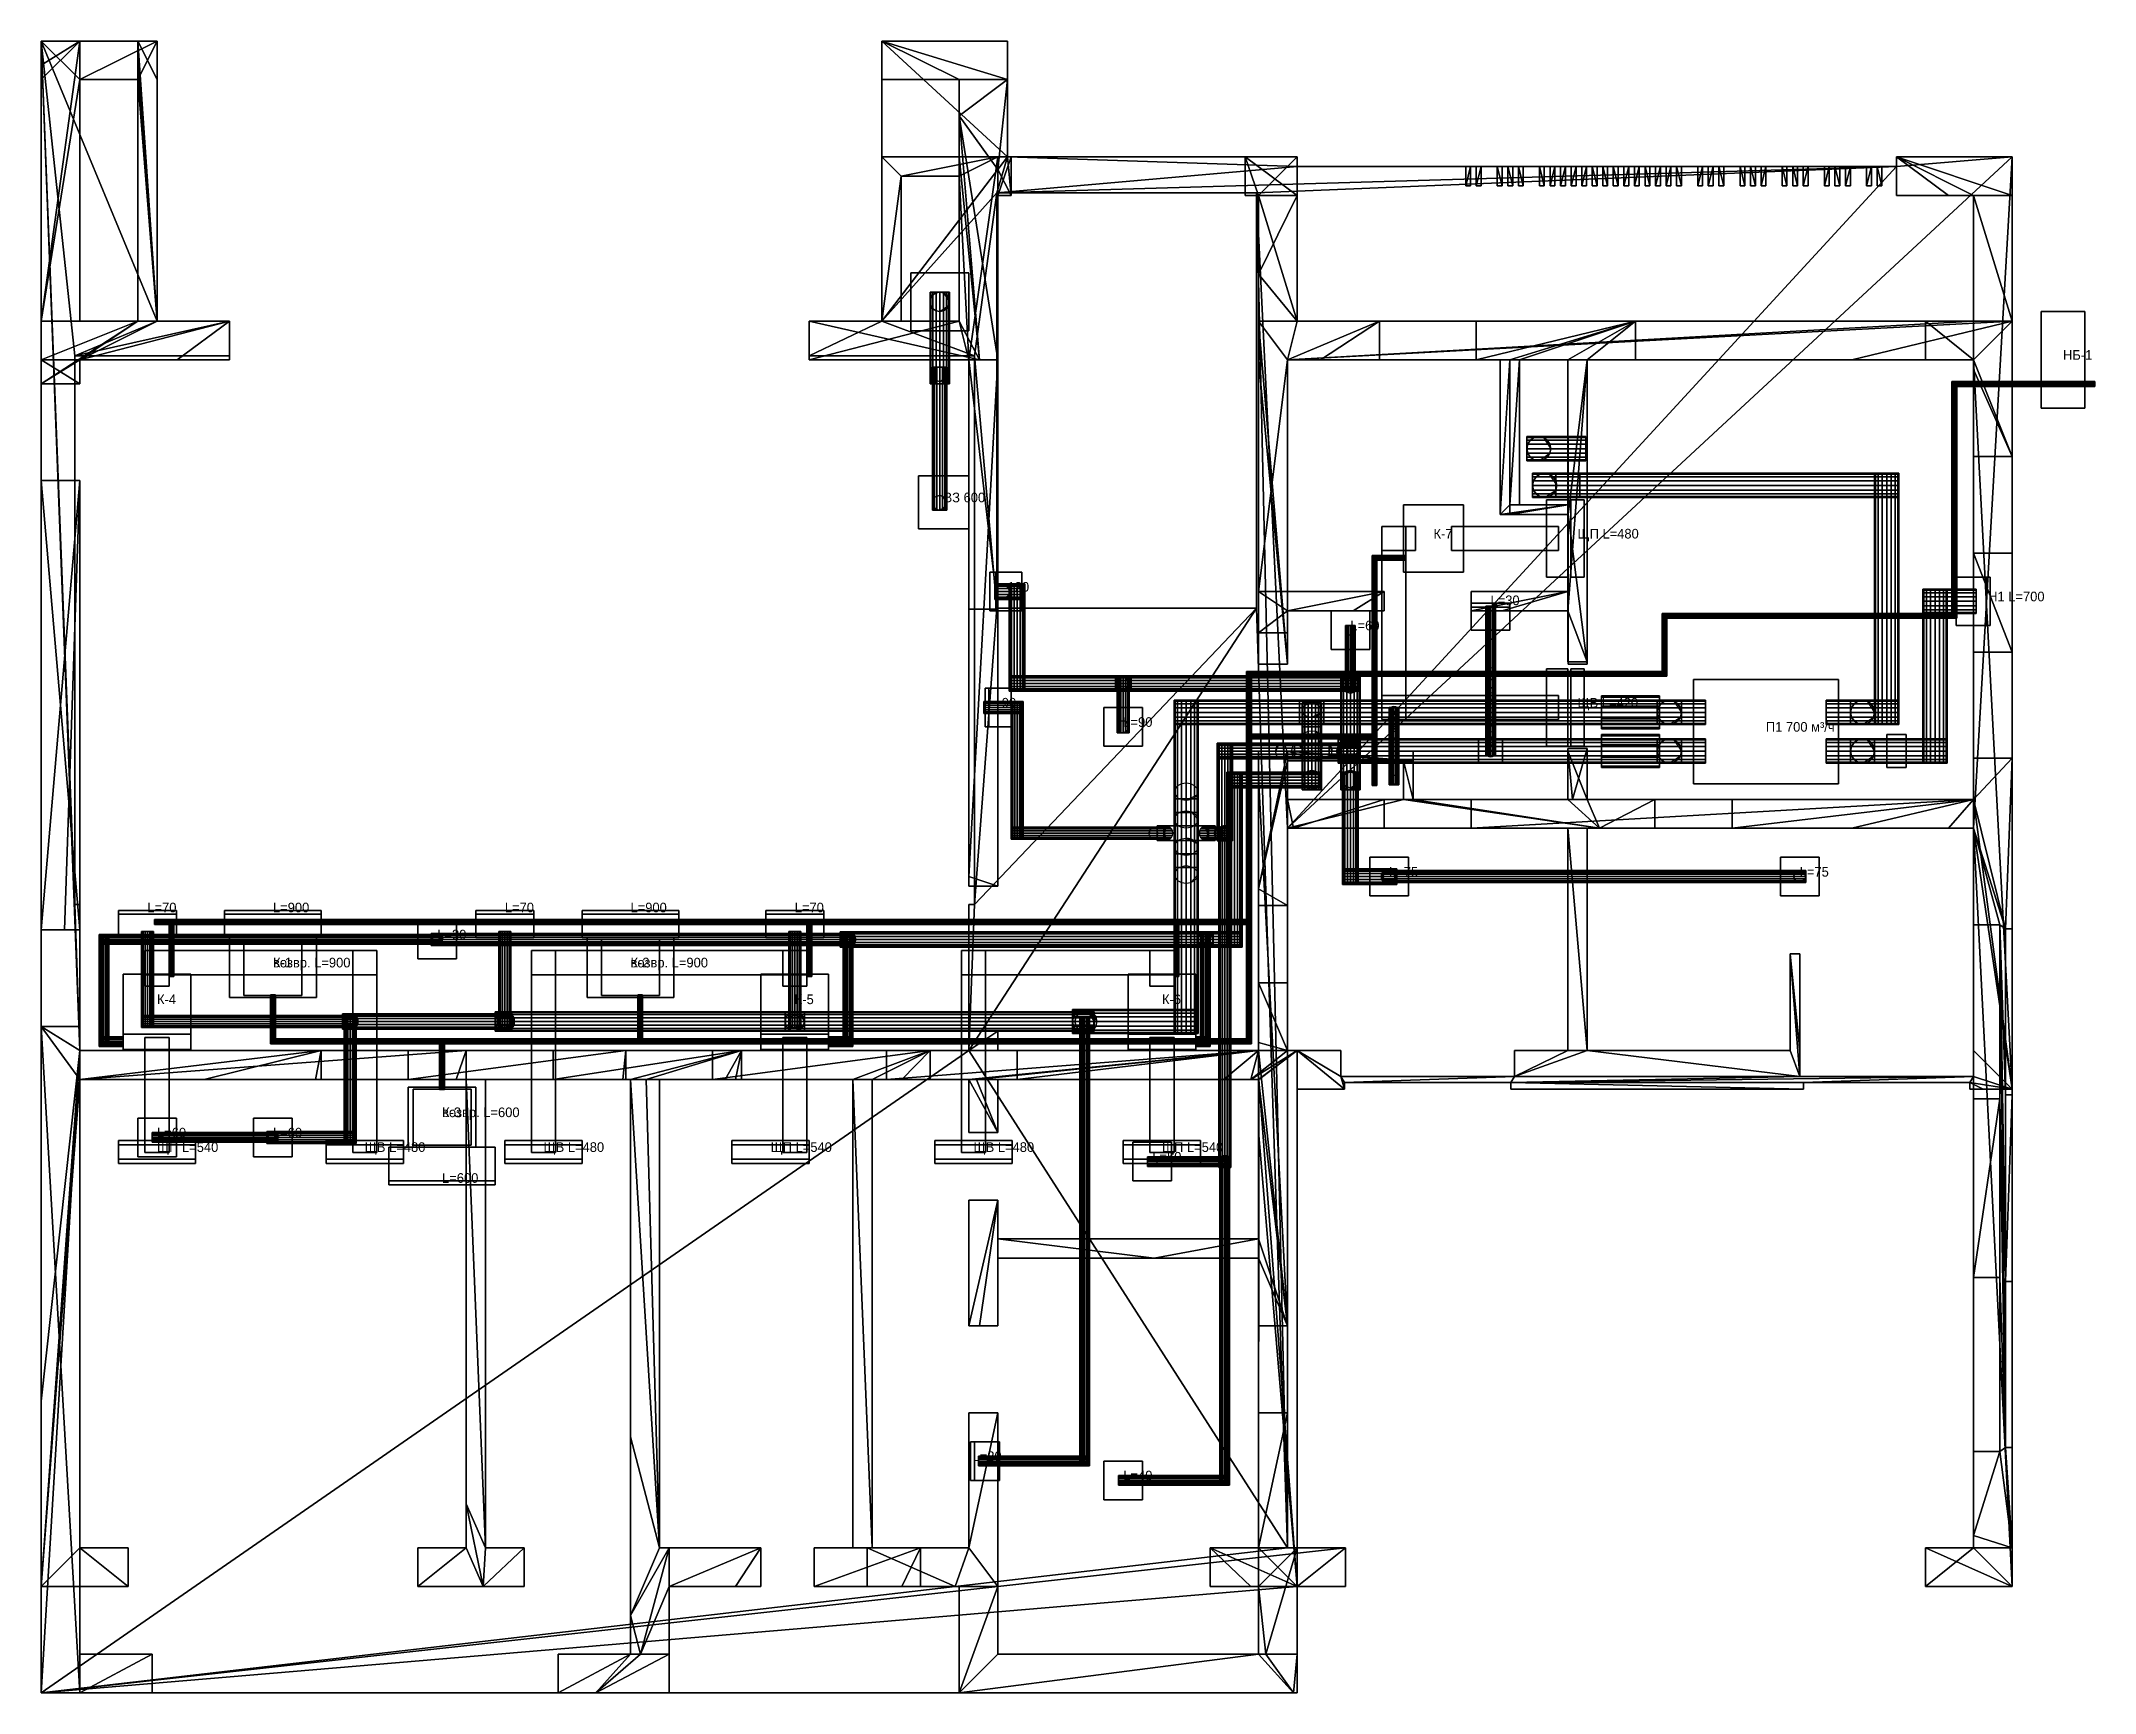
# Model space of a CAD drawing. Header units: millimetres. Extents: x -200 to 21055, y -200 to 16900.
import ezdxf

# ---------------------------------------------------------------- set-up
doc = ezdxf.new("R2010")
doc.units = ezdxf.units.MM
doc.layers.add('АР_3D_перекрытие', color=9, linetype='Continuous')
doc.layers.add('АР_3D_стены', color=8, linetype='Continuous')
for name, color, linetype, true_color in [('ОВ_3D_В2', 32, 'Continuous', 0xb4783c), ('ОВ_3D_ВЗ', 34, 'Continuous', 0x92400e), ('ОВ_3D_Кондиционирование', 6, 'Continuous', 0xc026d3), ('ОВ_3D_Оборудование', 9, 'Continuous', 0x94a3b8), ('ОВ_3D_П1_выброс', 8, 'Continuous', 0x64748b), ('ОВ_3D_П1_вытяжка', 30, 'Continuous', 0xc2410c), ('ОВ_3D_П1_наружный', 3, 'Continuous', 0x16a34a), ('ОВ_3D_П1_приток', 5, 'Continuous', 0x2563eb), ('ОВ_3D_Фреон', 221, 'Continuous', 0xdb2777)]:
    doc.layers.add(name, color=color, linetype=linetype, true_color=true_color)

msp = doc.modelspace()

# ---------------------------------------------------------------- texts
at = {"layer": 'ОВ_3D_ВЗ'}
msp.add_text('ВЗ 600', height=100, dxfattribs=at).set_placement((9140, 12125, 2420))
at = {"layer": 'ОВ_3D_Кондиционирование'}
for s, p in [('К-7', (14210, 11750, 7700)), ('ЩП L=480', (15700, 11750, 7205)), ('ЩВ L=420', (15700, 10000, 7205)), ('L=900', (2200, 7880, 3240)), ('L=900', (5900, 7880, 3240)), ('возвр. L=900', (2200, 7310, 3165)), ('К-1', (2200, 7310, 3850)), ('возвр. L=900', (5900, 7310, 3165)), ('К-2', (5900, 7310, 3850)), ('К-4', (1000, 6930, 7700)), ('К-5', (7600, 6930, 7700)), ('К-6', (11400, 6930, 7750)), ('возвр. L=600', (3950, 5760, 3165)), ('К-3', (3950, 5760, 3850)), ('ЩП L=540', (1000, 5400, 7065)), ('ЩВ L=480', (3150, 5400, 7065)), ('ЩВ L=480', (5000, 5400, 7065)), ('ЩП L=540', (7350, 5400, 7065)), ('ЩВ L=480', (9450, 5400, 7065)), ('ЩП L=540', (11400, 5400, 7065)), ('L=600', (3950, 5080, 3240))]:
    msp.add_text(s, height=100, dxfattribs=at).set_placement(p)
at = {"layer": 'ОВ_3D_Оборудование'}
for s, p in [('НБ-1', (20725, 13600, 2090)), ('П1 700 м³/ч', (17650, 9750, 3380))]:
    msp.add_text(s, height=100, dxfattribs=at).set_placement(p)
at = {"layer": 'ОВ_3D_П1_вытяжка'}
for s, p in [('L=120', (9650, 11200, 6280)), ('L=30', (14800, 11060, 3180)), ('L=60', (13350, 10800, 7015)), ('L=90', (9590, 10000, 3180)), ('L=90', (11000, 9800, 7065)), ('L=75', (13750, 8250, 7165)), ('L=75', (18000, 8250, 7165)), ('L=50', (11300, 5300, 3215)), ('L=40', (11000, 2000, 3215))]:
    msp.add_text(s, height=100, dxfattribs=at).set_placement(p)
at = {"layer": 'ОВ_3D_П1_наружный'}
msp.add_text('Н1 L=700', height=100, dxfattribs=at).set_placement((19950, 11100, 2480))
at = {"layer": 'ОВ_3D_П1_приток'}
for s, p in [('L=70', (900, 7880, 3210)), ('L=70', (4600, 7880, 3210)), ('L=70', (7600, 7880, 3210)), ('L=30', (3900, 7600, 7015)), ('L=60', (1000, 5550, 3165)), ('L=60', (2200, 5550, 3165)), ('L=30', (9440, 2200, 3180))]:
    msp.add_text(s, height=100, dxfattribs=at).set_placement(p)

# ---------------------------------------------------------------- meshes
at = {"layer": 'АР_3D_перекрытие'}
mesh = msp.add_polyface(dxfattribs=at)
corners = [(9460, 7960, 3650), (9690, 11030, 3650), (12380, 11030, 3650), (12380, 11030, 4050), (9690, 11030, 4050), (9460, 7960, 4050), (9400, 6450, 3650), (9400, 7960, 3650), (9400, 7960, 4050), (9400, 6450, 4050), (150, 7960, 3650), (200, 7960, 3650), (200, 6450, 3650), (200, 6450, 4050), (200, 7960, 4050), (150, 7960, 4050), (1750, 14000, 3650), (1750, 13640, 3650), (150, 13640, 3650), (150, 13640, 4050), (1750, 13640, 4050), (1750, 14000, 4050), (-200, 16900, 3650), (1000, 16900, 3650), (1000, 14000, 3650), (1000, 14000, 4050), (1000, 16900, 4050), (-200, 16900, 4050), (12800, 900, 3650), (12800, -200, 3650), (-200, -200, 3650), (-200, -200, 4050), (12800, -200, 4050), (12800, 900, 4050), (13300, 1300, 3650), (13300, 900, 3650), (13300, 900, 4050), (13300, 1300, 4050), (19300, 900, 3650), (19300, 1300, 3650), (19800, 1300, 3650), (19800, 1300, 4050), (19300, 1300, 4050), (19300, 900, 4050), (19000, 15600, 3650), (19000, 15700, 3650), (20200, 15700, 3650), (20200, 15700, 4050), (19000, 15700, 4050), (19000, 15600, 4050), (9800, 15700, 3650), (12800, 15700, 3650), (12800, 15600, 3650), (12800, 15600, 4050), (12800, 15700, 4050), (9800, 15700, 4050), (8500, 16900, 3650), (9800, 16900, 3650), (9800, 16900, 4050), (8500, 16900, 4050), (7750, 13640, 3650), (7750, 14000, 3650), (8500, 14000, 3650), (8500, 14000, 4050), (7750, 14000, 4050), (7750, 13640, 4050), (9460, 13640, 3650), (9460, 13640, 4050), (20200, 900, 3650), (20200, 900, 4050), (9690, 15330, 3650), (9690, 15330, 4050), (12700, 1300, 3650), (12700, 1300, 4050), (19800, 8750, 3650), (19800, 8750, 4050), (12700, 8750, 3650), (12700, 8750, 4050), (12380, 15330, 3650), (12380, 15330, 4050)]
mesh.append_faces([[corners[k] for k in face] for face in [(0, 1, 2), (3, 4, 5), (6, 7, 0), (5, 8, 9), (10, 11, 12), (13, 14, 15), (16, 17, 18), (19, 20, 21), (22, 23, 24), (25, 26, 27), (28, 29, 30), (31, 32, 33), (34, 35, 28), (33, 36, 37), (38, 39, 40), (41, 42, 43), (44, 45, 46), (47, 48, 49), (50, 51, 52), (53, 54, 55), (56, 57, 50), (55, 58, 59), (60, 61, 62), (63, 64, 65), (1, 0, 66), (67, 5, 4), (6, 0, 2), (3, 5, 9), (24, 16, 18), (19, 21, 25), (34, 28, 30), (31, 33, 37), (68, 38, 40), (41, 43, 69), (62, 56, 50), (55, 59, 63), (66, 60, 62), (63, 65, 67), (70, 1, 66), (67, 4, 71), (22, 24, 18), (19, 25, 27), (72, 34, 30), (31, 37, 73), (68, 40, 74), (75, 41, 69), (70, 66, 62), (63, 67, 71), (22, 18, 10), (15, 19, 27), (46, 68, 74), (75, 69, 47), (70, 62, 50), (55, 63, 71), (22, 10, 12), (13, 15, 27), (46, 74, 76), (77, 75, 47), (70, 50, 52), (53, 55, 71), (30, 22, 12), (13, 27, 31), (44, 46, 76), (77, 47, 49), (70, 52, 44), (49, 53, 71), (30, 12, 6), (9, 13, 31), (78, 70, 44), (49, 71, 79), (72, 30, 6), (9, 31, 73), (78, 44, 76), (77, 49, 79), (72, 6, 2), (3, 9, 73), (78, 76, 72), (73, 77, 79), (72, 2, 78), (79, 3, 73), (23, 24, 25, 26), (24, 16, 21, 25), (16, 17, 20, 21), (17, 18, 19, 20), (18, 10, 15, 19), (10, 11, 14, 15), (11, 12, 13, 14), (12, 6, 9, 13), (6, 7, 8, 9), (7, 0, 5, 8), (0, 66, 67, 5), (66, 60, 65, 67), (60, 61, 64, 65), (61, 62, 63, 64), (62, 56, 59, 63), (56, 57, 58, 59), (57, 50, 55, 58), (50, 51, 54, 55), (51, 52, 53, 54), (52, 44, 49, 53), (44, 45, 48, 49), (45, 46, 47, 48), (46, 68, 69, 47), (68, 38, 43, 69), (38, 39, 42, 43), (39, 40, 41, 42), (40, 74, 75, 41), (74, 76, 77, 75), (76, 72, 73, 77), (72, 34, 37, 73), (34, 35, 36, 37), (35, 28, 33, 36), (28, 29, 32, 33), (29, 30, 31, 32), (30, 22, 27, 31), (22, 23, 26, 27), (2, 78, 79, 3), (78, 70, 71, 79), (70, 1, 4, 71), (1, 2, 3, 4)]])
at = {"layer": 'АР_3D_стены'}
mesh = msp.add_polyface(dxfattribs=at)
corners = [(1750, 14000), (1750, 13600), (1209, 13600), (1209, 13600, 3650), (1750, 13600, 3650), (1750, 14000, 3650), (800, 16900), (1000, 16900), (1000, 16500), (1000, 16500, 3650), (1000, 16900, 3650), (800, 16900, 3650), (-200, 13600), (-200, 14000), (800, 14000), (800, 14000, 3650), (-200, 14000, 3650), (-200, 13600, 3650), (200, 13350), (-200, 13350), (-200, 13350, 3650), (200, 13350, 3650), (200, 13600), (200, 13600, 3650), (1000, 14000), (1000, 14000, 3650), (800, 16650), (800, 16650, 3650), (800, 16500), (800, 16500, 3650)]
mesh.append_faces([[corners[k] for k in face] for face in [(0, 1, 2), (3, 4, 5), (6, 7, 8), (9, 10, 11), (12, 13, 14), (15, 16, 17), (18, 19, 12), (17, 20, 21), (0, 2, 22), (23, 3, 5), (6, 8, 24), (25, 9, 11), (22, 18, 12), (17, 21, 23), (24, 0, 22), (23, 5, 25), (26, 6, 24), (25, 11, 27), (22, 12, 14), (15, 17, 23), (28, 26, 24), (25, 27, 29), (24, 22, 14), (15, 23, 25), (14, 28, 24), (25, 29, 15), (2, 22, 23, 3), (22, 18, 21, 23), (18, 19, 20, 21), (19, 12, 17, 20), (12, 13, 16, 17), (13, 14, 15, 16), (14, 28, 29, 15), (28, 26, 27, 29), (26, 6, 11, 27), (6, 7, 10, 11), (7, 8, 9, 10), (8, 24, 25, 9), (24, 0, 5, 25), (0, 1, 4, 5), (1, 2, 3, 4)]])
mesh = msp.add_polyface(dxfattribs=at)
corners = [(-200, 16650), (-200, 16900), (200, 16900), (200, 16900, 3650), (-200, 16900, 3650), (-200, 16650, 3650), (-200, 16500), (-200, 16500, 3650), (200, 14000), (-200, 14000), (-200, 14000, 3650), (200, 14000, 3650), (200, 16500), (200, 16500, 3650)]
mesh.append_faces([[corners[k] for k in face] for face in [(0, 1, 2), (3, 4, 5), (6, 0, 2), (3, 5, 7), (2, 8, 9), (10, 11, 3), (9, 6, 2), (3, 7, 10), (0, 1, 4, 5), (1, 2, 3, 4), (2, 12, 13, 3), (12, 12, 13, 13), (12, 8, 11, 13), (8, 9, 10, 11), (9, 9, 10, 10), (9, 6, 7, 10), (6, 0, 5, 7)]])
mesh = msp.add_polyface(dxfattribs=at)
corners = [(200, 16500, 3650), (200, 14000, 3650), (-200, 14000, 3650), (-200, 14000, 7550), (200, 14000, 7550), (200, 16500, 7550), (-200, 13350, 3650), (800, 14000, 3650), (800, 14000, 7550), (-200, 13350, 7550), (200, 13600, 3650), (200, 13350, 3650), (200, 13350, 7550), (200, 13600, 7550), (1750, 14000, 3650), (1750, 13600, 3650), (1750, 13600, 7550), (1750, 14000, 7550), (-200, 16900, 3650), (-200, 16900, 7550), (1000, 14000, 3650), (1000, 14000, 7550), (1000, 16900, 3650), (1000, 16900, 7550), (800, 16500, 3650), (800, 16500, 7550), (43, 13350, 3650), (43, 13350, 7550), (-200, 13600, 3650), (-200, 13600, 7550), (-200, 16500, 3650), (-200, 16500, 7550), (1000, 16500, 3650), (1000, 16500, 7550), (1487, 13600, 3650), (1487, 13600, 7550)]
mesh.append_faces([[corners[k] for k in face] for face in [(0, 1, 2), (3, 4, 5), (6, 2, 7), (8, 3, 9), (10, 11, 6), (9, 12, 13), (14, 15, 10), (13, 16, 17), (0, 2, 18), (19, 3, 5), (10, 6, 7), (8, 9, 13), (20, 14, 10), (13, 17, 21), (0, 18, 22), (23, 19, 5), (20, 10, 7), (8, 13, 21), (24, 0, 22), (23, 5, 25), (20, 7, 24), (25, 8, 21), (24, 22, 20), (21, 23, 25), (26, 6, 9, 27), (6, 28, 29, 9), (28, 2, 3, 29), (2, 2, 3, 3), (2, 30, 31, 3), (30, 18, 19, 31), (18, 22, 23, 19), (22, 32, 33, 23), (32, 20, 21, 33), (20, 14, 17, 21), (14, 15, 16, 17), (15, 34, 35, 16), (34, 10, 13, 35), (10, 11, 12, 13), (11, 26, 27, 12), (0, 1, 4, 5), (1, 7, 8, 4), (7, 24, 25, 8), (24, 0, 5, 25)]])
mesh = msp.add_polyface(dxfattribs=at)
corners = [(9512, 13600), (7750, 13600), (7750, 14000), (7750, 14000, 3650), (7750, 13600, 3650), (9512, 13600, 3650), (9840, 15300), (9700, 15300), (9700, 15570), (9700, 15570, 3650), (9700, 15300, 3650), (9840, 15300, 3650), (9800, 15700), (9840, 15700), (9840, 15700, 3650), (9800, 15700, 3650), (8500, 16900), (9800, 16900), (9800, 16500), (9800, 16500, 3650), (9800, 16900, 3650), (8500, 16900, 3650), (9300, 16500), (8500, 16500), (8500, 16500, 3650), (9300, 16500, 3650), (9300, 14000), (9300, 14000, 3650), (9300, 15700), (9300, 15700, 3650), (9300, 16125), (9300, 16125, 3650), (9700, 13600), (9700, 13600, 3650), (9700, 15700), (9700, 15700, 3650), (9700, 14000), (9700, 14000, 3650)]
mesh.append_faces([[corners[k] for k in face] for face in [(0, 1, 2), (3, 4, 5), (6, 7, 8), (9, 10, 11), (12, 13, 6), (11, 14, 15), (16, 17, 18), (19, 20, 21), (22, 23, 16), (21, 24, 25), (0, 2, 26), (27, 3, 5), (12, 6, 8), (9, 11, 15), (22, 16, 18), (19, 21, 25), (0, 26, 28), (29, 27, 5), (18, 12, 8), (9, 15, 19), (30, 22, 18), (19, 25, 31), (0, 28, 30), (31, 29, 5), (32, 0, 30), (31, 5, 33), (8, 32, 30), (31, 33, 9), (30, 18, 8), (9, 19, 31), (1, 2, 3, 4), (2, 26, 27, 3), (26, 28, 29, 27), (28, 30, 31, 29), (30, 22, 25, 31), (22, 23, 24, 25), (23, 16, 21, 24), (16, 17, 20, 21), (17, 18, 19, 20), (18, 12, 15, 19), (12, 13, 14, 15), (13, 6, 11, 14), (6, 7, 10, 11), (7, 8, 9, 10), (8, 34, 35, 9), (34, 34, 35, 35), (34, 36, 37, 35), (36, 36, 37, 37), (36, 32, 33, 37), (32, 0, 5, 33), (0, 1, 4, 5)]])
mesh = msp.add_polyface(dxfattribs=at)
corners = [(8700, 15500, 3650), (8700, 14000, 3650), (8500, 14000, 3650), (8500, 14000, 7550), (8700, 14000, 7550), (8700, 15500, 7550), (7750, 13600, 3650), (7750, 14000, 3650), (9300, 14000, 3650), (9300, 14000, 7550), (7750, 14000, 7550), (7750, 13600, 7550), (9700, 11020, 3650), (9400, 11020, 3650), (9400, 13600, 3650), (9400, 13600, 7550), (9400, 11020, 7550), (9700, 11020, 7550), (8500, 15700, 3650), (8500, 15700, 7550), (9700, 15700, 3650), (9700, 15700, 7550), (9300, 15500, 3650), (9300, 15500, 7550), (8500, 15500, 3650), (8500, 15500, 7550), (9300, 15700, 3650), (9300, 15700, 7550), (9700, 14000, 3650), (9700, 14000, 7550), (9700, 13600, 3650), (9700, 13600, 7550), (8707, 13600, 3650), (8707, 13600, 7550), (8707, 15500, 3650), (8707, 15500, 7550)]
mesh.append_faces([[corners[k] for k in face] for face in [(0, 1, 2), (3, 4, 5), (6, 7, 8), (9, 10, 11), (12, 13, 14), (15, 16, 17), (0, 2, 18), (19, 3, 5), (14, 6, 8), (9, 11, 15), (20, 12, 14), (15, 17, 21), (0, 18, 20), (21, 19, 5), (14, 8, 22), (23, 9, 15), (22, 0, 20), (21, 5, 23), (20, 14, 22), (23, 15, 21), (24, 18, 19, 25), (18, 26, 27, 19), (26, 26, 27, 27), (26, 20, 21, 27), (20, 28, 29, 21), (28, 30, 31, 29), (30, 30, 31, 31), (30, 12, 17, 31), (12, 13, 16, 17), (13, 14, 15, 16), (14, 32, 33, 15), (32, 6, 11, 33), (6, 7, 10, 11), (7, 2, 3, 10), (2, 24, 25, 3), (1, 8, 9, 4), (8, 22, 23, 9), (22, 34, 35, 23), (34, 0, 5, 35), (0, 1, 4, 5)]])
mesh = msp.add_polyface(dxfattribs=at)
corners = [(9700, 15300, 3650), (9700, 15700, 3650), (9840, 15700, 3650), (9840, 15700, 7550), (9700, 15700, 7550), (9700, 15300, 7550), (9840, 15300, 3650), (9840, 15300, 7550)]
mesh.append_faces([[corners[k] for k in face] for face in [(0, 1, 2), (3, 4, 5), (2, 6, 0), (5, 7, 3), (1, 2, 3, 4), (2, 6, 7, 3), (6, 0, 5, 7), (0, 1, 4, 5)]])
mesh = msp.add_polyface(dxfattribs=at)
corners = [(12400, 15300), (12260, 15300), (12260, 15700), (12260, 15700, 3650), (12260, 15300, 3650), (12400, 15300, 3650), (12800, 14000), (12400, 14000), (12400, 14000, 3650), (12800, 14000, 3650), (12800, 15700), (12800, 15300), (12800, 15300, 3650), (12800, 15700, 3650)]
mesh.append_faces([[corners[k] for k in face] for face in [(0, 1, 2), (3, 4, 5), (6, 7, 0), (5, 8, 9), (2, 10, 11), (12, 13, 3), (11, 6, 0), (5, 9, 12), (0, 2, 11), (12, 3, 5), (1, 2, 3, 4), (2, 10, 13, 3), (10, 11, 12, 13), (11, 6, 9, 12), (6, 7, 8, 9), (7, 0, 5, 8), (0, 1, 4, 5)]])
mesh = msp.add_polyface(dxfattribs=at)
corners = [(12400, 15300, 3650), (12260, 15300, 3650), (12260, 15700, 3650), (12260, 15700, 7550), (12260, 15300, 7550), (12400, 15300, 7550), (12800, 15700, 3650), (12800, 15300, 3650), (12800, 15300, 7550), (12800, 15700, 7550)]
mesh.append_faces([[corners[k] for k in face] for face in [(0, 1, 2), (3, 4, 5), (6, 7, 0), (5, 8, 9), (0, 2, 6), (9, 3, 5), (1, 2, 3, 4), (2, 6, 9, 3), (6, 7, 8, 9), (7, 0, 5, 8), (0, 1, 4, 5)]])
mesh = msp.add_polyface(dxfattribs=at)
corners = [(12700, 11000), (12700, 10775), (12400, 10775), (12400, 10775, 3650), (12700, 10775, 3650), (12700, 11000, 3650), (13700, 11200), (13700, 11000), (13380, 11000), (13380, 11000, 3650), (13700, 11000, 3650), (13700, 11200, 3650), (20200, 12600), (19800, 12600), (19800, 13500), (19800, 13500, 3650), (19800, 12600, 3650), (20200, 12600, 3650), (19000, 15700), (20200, 15700), (20200, 15300), (20200, 15300, 3650), (20200, 15700, 3650), (19000, 15700, 3650), (19800, 15300), (19000, 15300), (19000, 15300, 3650), (19800, 15300, 3650), (12400, 11200), (12400, 11200, 3650), (19800, 13600), (19800, 13600, 3650), (12700, 11200), (12700, 11200, 3650), (20200, 14000), (20200, 14000, 3650), (18538, 13600), (18538, 13600, 3650), (19800, 14000), (19800, 14000, 3650), (12700, 13600), (12700, 13600, 3650), (12400, 14000), (12400, 14000, 3650), (12400, 13600), (12400, 13600, 3650)]
mesh.append_faces([[corners[k] for k in face] for face in [(0, 1, 2), (3, 4, 5), (6, 7, 8), (9, 10, 11), (12, 13, 14), (15, 16, 17), (18, 19, 20), (21, 22, 23), (24, 25, 18), (23, 26, 27), (0, 2, 28), (29, 3, 5), (6, 8, 0), (5, 9, 11), (12, 14, 30), (31, 15, 17), (24, 18, 20), (21, 23, 27), (32, 6, 0), (5, 11, 33), (34, 12, 30), (31, 17, 35), (24, 20, 34), (35, 21, 27), (32, 0, 28), (29, 5, 33), (34, 30, 36), (37, 31, 35), (38, 24, 34), (35, 27, 39), (40, 32, 28), (29, 33, 41), (34, 36, 40), (41, 37, 35), (38, 34, 40), (41, 35, 39), (42, 38, 40), (41, 39, 43), (28, 42, 40), (41, 43, 29), (1, 2, 3, 4), (2, 28, 29, 3), (28, 44, 45, 29), (44, 44, 45, 45), (44, 42, 43, 45), (42, 38, 39, 43), (38, 24, 27, 39), (24, 25, 26, 27), (25, 18, 23, 26), (18, 19, 22, 23), (19, 20, 21, 22), (20, 34, 35, 21), (34, 12, 17, 35), (12, 13, 16, 17), (13, 14, 15, 16), (14, 30, 31, 15), (30, 36, 37, 31), (36, 40, 41, 37), (40, 32, 33, 41), (32, 6, 11, 33), (6, 7, 10, 11), (7, 8, 9, 10), (8, 0, 5, 9), (0, 1, 4, 5)]])
mesh = msp.add_polyface(dxfattribs=at)
corners = [(18040, 6050, 3650), (15010, 6050, 3650), (15010, 6120, 3650), (15010, 6120, 7550), (15010, 6050, 7550), (18040, 6050, 7550), (19899, 6050, 3650), (19760, 6050, 3650), (19760, 6120, 3650), (19760, 6120, 7550), (19760, 6050, 7550), (19899, 6050, 7550), (19000, 15700, 3650), (20200, 15700, 3650), (20200, 15300, 3650), (20200, 15300, 7550), (20200, 15700, 7550), (19000, 15700, 7550), (19538, 15300, 3650), (19000, 15300, 3650), (19000, 15300, 7550), (19538, 15300, 7550), (19800, 13600, 3650), (19300, 13600, 3650), (19300, 14000, 3650), (19300, 14000, 7550), (19300, 13600, 7550), (19800, 13600, 7550), (17300, 8750, 3650), (17300, 9050, 3650), (19800, 9050, 3650), (19800, 9050, 7550), (17300, 9050, 7550), (17300, 8750, 7550), (17900, 7450, 3650), (18000, 7450, 3650), (18000, 6450, 3650), (18000, 6450, 7550), (18000, 7450, 7550), (17900, 7450, 7550), (15600, 8750, 3650), (15800, 8750, 3650), (15800, 6450, 3650), (15800, 6450, 7550), (15800, 8750, 7550), (15600, 8750, 7550), (15050, 6180, 3650), (15050, 6450, 3650), (15600, 6450, 3650), (15600, 6450, 7550), (15050, 6450, 7550), (15050, 6180, 7550), (12800, 6450, 3650), (13250, 6450, 3650), (13250, 6180, 3650), (13250, 6180, 7550), (13250, 6450, 7550), (12800, 6450, 7550), (13290, 6050, 3650), (12800, 6050, 3650), (12800, 6050, 7550), (13290, 6050, 7550), (18040, 6120, 3650), (18040, 6120, 7550), (20200, 6050, 3650), (20200, 6050, 7550), (19800, 15300, 3650), (19800, 15300, 7550), (19538, 8750, 3650), (19538, 8750, 7550), (18000, 6180, 3650), (18000, 6180, 7550), (19800, 8750, 3650), (19800, 8750, 7550), (17900, 6450, 3650), (17900, 6450, 7550), (13290, 6120, 3650), (13290, 6120, 7550), (20200, 14000, 3650), (20200, 14000, 7550), (19800, 6180, 3650), (19800, 6180, 7550), (19800, 6450, 3650), (19800, 6450, 7550), (19800, 14000, 3650), (19800, 14000, 7550), (20200, 6450, 3650), (20200, 6450, 7550)]
mesh.append_faces([[corners[k] for k in face] for face in [(0, 1, 2), (3, 4, 5), (6, 7, 8), (9, 10, 11), (12, 13, 14), (15, 16, 17), (18, 19, 12), (17, 20, 21), (22, 23, 24), (25, 26, 27), (28, 29, 30), (31, 32, 33), (34, 35, 36), (37, 38, 39), (40, 41, 42), (43, 44, 45), (46, 47, 48), (49, 50, 51), (52, 53, 54), (55, 56, 57), (58, 59, 52), (57, 60, 61), (62, 0, 2), (3, 5, 63), (64, 6, 8), (9, 11, 65), (66, 18, 12), (17, 21, 67), (68, 28, 30), (31, 33, 69), (34, 36, 70), (71, 37, 39), (48, 40, 42), (43, 45, 49), (58, 52, 54), (55, 57, 61), (66, 12, 14), (15, 17, 67), (72, 68, 30), (31, 69, 73), (74, 34, 70), (71, 39, 75), (46, 48, 42), (43, 49, 51), (76, 58, 54), (55, 61, 77), (66, 14, 78), (79, 15, 67), (42, 74, 70), (71, 75, 43), (76, 54, 46), (51, 55, 77), (46, 42, 70), (71, 43, 51), (2, 76, 46), (51, 77, 3), (2, 46, 70), (71, 51, 3), (2, 70, 80), (81, 71, 3), (62, 2, 80), (81, 3, 63), (8, 62, 80), (81, 63, 9), (64, 8, 80), (81, 9, 65), (64, 80, 82), (83, 81, 65), (64, 82, 72), (73, 83, 65), (64, 72, 30), (31, 73, 65), (64, 30, 22), (27, 31, 65), (84, 66, 78), (79, 67, 85), (22, 24, 84), (85, 25, 27), (78, 64, 22), (27, 65, 79), (22, 84, 78), (79, 85, 27), (1, 2, 3, 4), (2, 76, 77, 3), (76, 58, 61, 77), (58, 59, 60, 61), (59, 52, 57, 60), (52, 53, 56, 57), (53, 54, 55, 56), (54, 46, 51, 55), (46, 47, 50, 51), (47, 48, 49, 50), (48, 40, 45, 49), (40, 41, 44, 45), (41, 42, 43, 44), (42, 74, 75, 43), (74, 34, 39, 75), (34, 35, 38, 39), (35, 36, 37, 38), (36, 70, 71, 37), (70, 80, 81, 71), (80, 82, 83, 81), (82, 72, 73, 83), (72, 68, 69, 73), (68, 28, 33, 69), (28, 29, 32, 33), (29, 30, 31, 32), (30, 22, 27, 31), (22, 23, 26, 27), (23, 24, 25, 26), (24, 84, 85, 25), (84, 84, 85, 85), (84, 66, 67, 85), (66, 18, 21, 67), (18, 19, 20, 21), (19, 12, 17, 20), (12, 13, 16, 17), (13, 14, 15, 16), (14, 78, 79, 15), (78, 86, 87, 79), (86, 86, 87, 87), (86, 64, 65, 87), (64, 6, 11, 65), (6, 7, 10, 11), (7, 8, 9, 10), (8, 62, 63, 9), (62, 0, 5, 63), (0, 1, 4, 5)]])
mesh = msp.add_polyface(dxfattribs=at)
corners = [(14593, 15600), (14593, 15400), (14543, 15400), (14543, 15400, 3650), (14593, 15400, 3650), (14593, 15600, 3650), (14543, 15600), (14543, 15600, 3650)]
mesh.append_faces([[corners[k] for k in face] for face in [(0, 1, 2), (3, 4, 5), (2, 6, 0), (5, 7, 3), (1, 2, 3, 4), (2, 6, 7, 3), (6, 0, 5, 7), (0, 1, 4, 5)]])
mesh = msp.add_polyface(dxfattribs=at)
corners = [(14702, 15600), (14702, 15400), (14652, 15400), (14652, 15400, 3650), (14702, 15400, 3650), (14702, 15600, 3650), (14652, 15600), (14652, 15600, 3650)]
mesh.append_faces([[corners[k] for k in face] for face in [(0, 1, 2), (3, 4, 5), (2, 6, 0), (5, 7, 3), (1, 2, 3, 4), (2, 6, 7, 3), (6, 0, 5, 7), (0, 1, 4, 5)]])
mesh = msp.add_polyface(dxfattribs=at)
corners = [(14870, 15600), (14920, 15600), (14920, 15400), (14920, 15400, 3650), (14920, 15600, 3650), (14870, 15600, 3650), (14870, 15400), (14870, 15400, 3650)]
mesh.append_faces([[corners[k] for k in face] for face in [(0, 1, 2), (3, 4, 5), (2, 6, 0), (5, 7, 3), (1, 2, 3, 4), (2, 6, 7, 3), (6, 0, 5, 7), (0, 1, 4, 5)]])
mesh = msp.add_polyface(dxfattribs=at)
corners = [(14980, 15600), (15030, 15600), (15030, 15400), (15030, 15400, 3650), (15030, 15600, 3650), (14980, 15600, 3650), (14980, 15400), (14980, 15400, 3650)]
mesh.append_faces([[corners[k] for k in face] for face in [(0, 1, 2), (3, 4, 5), (2, 6, 0), (5, 7, 3), (1, 2, 3, 4), (2, 6, 7, 3), (6, 0, 5, 7), (0, 1, 4, 5)]])
mesh = msp.add_polyface(dxfattribs=at)
corners = [(15089, 15600), (15139, 15600), (15139, 15400), (15139, 15400, 3650), (15139, 15600, 3650), (15089, 15600, 3650), (15089, 15400), (15089, 15400, 3650)]
mesh.append_faces([[corners[k] for k in face] for face in [(0, 1, 2), (3, 4, 5), (2, 6, 0), (5, 7, 3), (1, 2, 3, 4), (2, 6, 7, 3), (6, 0, 5, 7), (0, 1, 4, 5)]])
mesh = msp.add_polyface(dxfattribs=at)
corners = [(15307, 15600), (15357, 15600), (15357, 15400), (15357, 15400, 3650), (15357, 15600, 3650), (15307, 15600, 3650), (15307, 15400), (15307, 15400, 3650)]
mesh.append_faces([[corners[k] for k in face] for face in [(0, 1, 2), (3, 4, 5), (2, 6, 0), (5, 7, 3), (1, 2, 3, 4), (2, 6, 7, 3), (6, 0, 5, 7), (0, 1, 4, 5)]])
mesh = msp.add_polyface(dxfattribs=at)
corners = [(15466, 15600), (15466, 15400), (15416, 15400), (15416, 15400, 3650), (15466, 15400, 3650), (15466, 15600, 3650), (15416, 15600), (15416, 15600, 3650)]
mesh.append_faces([[corners[k] for k in face] for face in [(0, 1, 2), (3, 4, 5), (2, 6, 0), (5, 7, 3), (1, 2, 3, 4), (2, 6, 7, 3), (6, 0, 5, 7), (0, 1, 4, 5)]])
mesh = msp.add_polyface(dxfattribs=at)
corners = [(15576, 15600), (15576, 15400), (15526, 15400), (15526, 15400, 3650), (15576, 15400, 3650), (15576, 15600, 3650), (15526, 15600), (15526, 15600, 3650)]
mesh.append_faces([[corners[k] for k in face] for face in [(0, 1, 2), (3, 4, 5), (2, 6, 0), (5, 7, 3), (1, 2, 3, 4), (2, 6, 7, 3), (6, 0, 5, 7), (0, 1, 4, 5)]])
mesh = msp.add_polyface(dxfattribs=at)
corners = [(15685, 15600), (15685, 15400), (15635, 15400), (15635, 15400, 3650), (15685, 15400, 3650), (15685, 15600, 3650), (15635, 15600), (15635, 15600, 3650)]
mesh.append_faces([[corners[k] for k in face] for face in [(0, 1, 2), (3, 4, 5), (2, 6, 0), (5, 7, 3), (1, 2, 3, 4), (2, 6, 7, 3), (6, 0, 5, 7), (0, 1, 4, 5)]])
mesh = msp.add_polyface(dxfattribs=at)
corners = [(15794, 15600), (15794, 15400), (15744, 15400), (15744, 15400, 3650), (15794, 15400, 3650), (15794, 15600, 3650), (15744, 15600), (15744, 15600, 3650)]
mesh.append_faces([[corners[k] for k in face] for face in [(0, 1, 2), (3, 4, 5), (2, 6, 0), (5, 7, 3), (1, 2, 3, 4), (2, 6, 7, 3), (6, 0, 5, 7), (0, 1, 4, 5)]])
mesh = msp.add_polyface(dxfattribs=at)
corners = [(15853, 15600), (15903, 15600), (15903, 15400), (15903, 15400, 3650), (15903, 15600, 3650), (15853, 15600, 3650), (15853, 15400), (15853, 15400, 3650)]
mesh.append_faces([[corners[k] for k in face] for face in [(0, 1, 2), (3, 4, 5), (2, 6, 0), (5, 7, 3), (1, 2, 3, 4), (2, 6, 7, 3), (6, 0, 5, 7), (0, 1, 4, 5)]])
mesh = msp.add_polyface(dxfattribs=at)
corners = [(15962, 15600), (16012, 15600), (16012, 15400), (16012, 15400, 3650), (16012, 15600, 3650), (15962, 15600, 3650), (15962, 15400), (15962, 15400, 3650)]
mesh.append_faces([[corners[k] for k in face] for face in [(0, 1, 2), (3, 4, 5), (2, 6, 0), (5, 7, 3), (1, 2, 3, 4), (2, 6, 7, 3), (6, 0, 5, 7), (0, 1, 4, 5)]])
mesh = msp.add_polyface(dxfattribs=at)
corners = [(16071, 15600), (16121, 15600), (16121, 15400), (16121, 15400, 3650), (16121, 15600, 3650), (16071, 15600, 3650), (16071, 15400), (16071, 15400, 3650)]
mesh.append_faces([[corners[k] for k in face] for face in [(0, 1, 2), (3, 4, 5), (2, 6, 0), (5, 7, 3), (1, 2, 3, 4), (2, 6, 7, 3), (6, 0, 5, 7), (0, 1, 4, 5)]])
mesh = msp.add_polyface(dxfattribs=at)
corners = [(16231, 15600), (16231, 15400), (16181, 15400), (16181, 15400, 3650), (16231, 15400, 3650), (16231, 15600, 3650), (16181, 15600), (16181, 15600, 3650)]
mesh.append_faces([[corners[k] for k in face] for face in [(0, 1, 2), (3, 4, 5), (2, 6, 0), (5, 7, 3), (1, 2, 3, 4), (2, 6, 7, 3), (6, 0, 5, 7), (0, 1, 4, 5)]])
mesh = msp.add_polyface(dxfattribs=at)
corners = [(16340, 15600), (16340, 15400), (16290, 15400), (16290, 15400, 3650), (16340, 15400, 3650), (16340, 15600, 3650), (16290, 15600), (16290, 15600, 3650)]
mesh.append_faces([[corners[k] for k in face] for face in [(0, 1, 2), (3, 4, 5), (2, 6, 0), (5, 7, 3), (1, 2, 3, 4), (2, 6, 7, 3), (6, 0, 5, 7), (0, 1, 4, 5)]])
mesh = msp.add_polyface(dxfattribs=at)
corners = [(16399, 15600), (16449, 15600), (16449, 15400), (16449, 15400, 3650), (16449, 15600, 3650), (16399, 15600, 3650), (16399, 15400), (16399, 15400, 3650)]
mesh.append_faces([[corners[k] for k in face] for face in [(0, 1, 2), (3, 4, 5), (2, 6, 0), (5, 7, 3), (1, 2, 3, 4), (2, 6, 7, 3), (6, 0, 5, 7), (0, 1, 4, 5)]])
mesh = msp.add_polyface(dxfattribs=at)
corners = [(16558, 15600), (16558, 15400), (16508, 15400), (16508, 15400, 3650), (16558, 15400, 3650), (16558, 15600, 3650), (16508, 15600), (16508, 15600, 3650)]
mesh.append_faces([[corners[k] for k in face] for face in [(0, 1, 2), (3, 4, 5), (2, 6, 0), (5, 7, 3), (1, 2, 3, 4), (2, 6, 7, 3), (6, 0, 5, 7), (0, 1, 4, 5)]])
mesh = msp.add_polyface(dxfattribs=at)
corners = [(16667, 15600), (16667, 15400), (16617, 15400), (16617, 15400, 3650), (16667, 15400, 3650), (16667, 15600, 3650), (16617, 15600), (16617, 15600, 3650)]
mesh.append_faces([[corners[k] for k in face] for face in [(0, 1, 2), (3, 4, 5), (2, 6, 0), (5, 7, 3), (1, 2, 3, 4), (2, 6, 7, 3), (6, 0, 5, 7), (0, 1, 4, 5)]])
mesh = msp.add_polyface(dxfattribs=at)
corners = [(16726, 15600), (16776, 15600), (16776, 15400), (16776, 15400, 3650), (16776, 15600, 3650), (16726, 15600, 3650), (16726, 15400), (16726, 15400, 3650)]
mesh.append_faces([[corners[k] for k in face] for face in [(0, 1, 2), (3, 4, 5), (2, 6, 0), (5, 7, 3), (1, 2, 3, 4), (2, 6, 7, 3), (6, 0, 5, 7), (0, 1, 4, 5)]])
mesh = msp.add_polyface(dxfattribs=at)
corners = [(16995, 15600), (16995, 15400), (16945, 15400), (16945, 15400, 3650), (16995, 15400, 3650), (16995, 15600, 3650), (16945, 15600), (16945, 15600, 3650)]
mesh.append_faces([[corners[k] for k in face] for face in [(0, 1, 2), (3, 4, 5), (2, 6, 0), (5, 7, 3), (1, 2, 3, 4), (2, 6, 7, 3), (6, 0, 5, 7), (0, 1, 4, 5)]])
mesh = msp.add_polyface(dxfattribs=at)
corners = [(17104, 15600), (17104, 15400), (17054, 15400), (17054, 15400, 3650), (17104, 15400, 3650), (17104, 15600, 3650), (17054, 15600), (17054, 15600, 3650)]
mesh.append_faces([[corners[k] for k in face] for face in [(0, 1, 2), (3, 4, 5), (2, 6, 0), (5, 7, 3), (1, 2, 3, 4), (2, 6, 7, 3), (6, 0, 5, 7), (0, 1, 4, 5)]])
mesh = msp.add_polyface(dxfattribs=at)
corners = [(17163, 15600), (17213, 15600), (17213, 15400), (17213, 15400, 3650), (17213, 15600, 3650), (17163, 15600, 3650), (17163, 15400), (17163, 15400, 3650)]
mesh.append_faces([[corners[k] for k in face] for face in [(0, 1, 2), (3, 4, 5), (2, 6, 0), (5, 7, 3), (1, 2, 3, 4), (2, 6, 7, 3), (6, 0, 5, 7), (0, 1, 4, 5)]])
mesh = msp.add_polyface(dxfattribs=at)
corners = [(17382, 15600), (17432, 15600), (17432, 15400), (17432, 15400, 3650), (17432, 15600, 3650), (17382, 15600, 3650), (17382, 15400), (17382, 15400, 3650)]
mesh.append_faces([[corners[k] for k in face] for face in [(0, 1, 2), (3, 4, 5), (2, 6, 0), (5, 7, 3), (1, 2, 3, 4), (2, 6, 7, 3), (6, 0, 5, 7), (0, 1, 4, 5)]])
mesh = msp.add_polyface(dxfattribs=at)
corners = [(17491, 15600), (17541, 15600), (17541, 15400), (17541, 15400, 3650), (17541, 15600, 3650), (17491, 15600, 3650), (17491, 15400), (17491, 15400, 3650)]
mesh.append_faces([[corners[k] for k in face] for face in [(0, 1, 2), (3, 4, 5), (2, 6, 0), (5, 7, 3), (1, 2, 3, 4), (2, 6, 7, 3), (6, 0, 5, 7), (0, 1, 4, 5)]])
mesh = msp.add_polyface(dxfattribs=at)
corners = [(17650, 15600), (17650, 15400), (17600, 15400), (17600, 15400, 3650), (17650, 15400, 3650), (17650, 15600, 3650), (17600, 15600), (17600, 15600, 3650)]
mesh.append_faces([[corners[k] for k in face] for face in [(0, 1, 2), (3, 4, 5), (2, 6, 0), (5, 7, 3), (1, 2, 3, 4), (2, 6, 7, 3), (6, 0, 5, 7), (0, 1, 4, 5)]])
mesh = msp.add_polyface(dxfattribs=at)
corners = [(17818, 15600), (17868, 15600), (17868, 15400), (17868, 15400, 3650), (17868, 15600, 3650), (17818, 15600, 3650), (17818, 15400), (17818, 15400, 3650)]
mesh.append_faces([[corners[k] for k in face] for face in [(0, 1, 2), (3, 4, 5), (2, 6, 0), (5, 7, 3), (1, 2, 3, 4), (2, 6, 7, 3), (6, 0, 5, 7), (0, 1, 4, 5)]])
mesh = msp.add_polyface(dxfattribs=at)
corners = [(17928, 15600), (17978, 15600), (17978, 15400), (17978, 15400, 3650), (17978, 15600, 3650), (17928, 15600, 3650), (17928, 15400), (17928, 15400, 3650)]
mesh.append_faces([[corners[k] for k in face] for face in [(0, 1, 2), (3, 4, 5), (2, 6, 0), (5, 7, 3), (1, 2, 3, 4), (2, 6, 7, 3), (6, 0, 5, 7), (0, 1, 4, 5)]])
mesh = msp.add_polyface(dxfattribs=at)
corners = [(18087, 15600), (18087, 15400), (18037, 15400), (18037, 15400, 3650), (18087, 15400, 3650), (18087, 15600, 3650), (18037, 15600), (18037, 15600, 3650)]
mesh.append_faces([[corners[k] for k in face] for face in [(0, 1, 2), (3, 4, 5), (2, 6, 0), (5, 7, 3), (1, 2, 3, 4), (2, 6, 7, 3), (6, 0, 5, 7), (0, 1, 4, 5)]])
mesh = msp.add_polyface(dxfattribs=at)
corners = [(18305, 15600), (18305, 15400), (18255, 15400), (18255, 15400, 3650), (18305, 15400, 3650), (18305, 15600, 3650), (18255, 15600), (18255, 15600, 3650)]
mesh.append_faces([[corners[k] for k in face] for face in [(0, 1, 2), (3, 4, 5), (2, 6, 0), (5, 7, 3), (1, 2, 3, 4), (2, 6, 7, 3), (6, 0, 5, 7), (0, 1, 4, 5)]])
mesh = msp.add_polyface(dxfattribs=at)
corners = [(18364, 15600), (18414, 15600), (18414, 15400), (18414, 15400, 3650), (18414, 15600, 3650), (18364, 15600, 3650), (18364, 15400), (18364, 15400, 3650)]
mesh.append_faces([[corners[k] for k in face] for face in [(0, 1, 2), (3, 4, 5), (2, 6, 0), (5, 7, 3), (1, 2, 3, 4), (2, 6, 7, 3), (6, 0, 5, 7), (0, 1, 4, 5)]])
mesh = msp.add_polyface(dxfattribs=at)
corners = [(18524, 15600), (18524, 15400), (18474, 15400), (18474, 15400, 3650), (18524, 15400, 3650), (18524, 15600, 3650), (18474, 15600), (18474, 15600, 3650)]
mesh.append_faces([[corners[k] for k in face] for face in [(0, 1, 2), (3, 4, 5), (2, 6, 0), (5, 7, 3), (1, 2, 3, 4), (2, 6, 7, 3), (6, 0, 5, 7), (0, 1, 4, 5)]])
mesh = msp.add_polyface(dxfattribs=at)
corners = [(18742, 15600), (18742, 15400), (18692, 15400), (18692, 15400, 3650), (18742, 15400, 3650), (18742, 15600, 3650), (18692, 15600), (18692, 15600, 3650)]
mesh.append_faces([[corners[k] for k in face] for face in [(0, 1, 2), (3, 4, 5), (2, 6, 0), (5, 7, 3), (1, 2, 3, 4), (2, 6, 7, 3), (6, 0, 5, 7), (0, 1, 4, 5)]])
mesh = msp.add_polyface(dxfattribs=at)
corners = [(18801, 15600), (18851, 15600), (18851, 15400), (18851, 15400, 3650), (18851, 15600, 3650), (18801, 15600, 3650), (18801, 15400), (18801, 15400, 3650)]
mesh.append_faces([[corners[k] for k in face] for face in [(0, 1, 2), (3, 4, 5), (2, 6, 0), (5, 7, 3), (1, 2, 3, 4), (2, 6, 7, 3), (6, 0, 5, 7), (0, 1, 4, 5)]])
mesh = msp.add_polyface(dxfattribs=at)
corners = [(12400, 14488, 3650), (12400, 15300, 3650), (12800, 15300, 3650), (12800, 15300, 7550), (12400, 15300, 7550), (12400, 14488, 7550), (12700, 10450, 3650), (12400, 10450, 3650), (12400, 13600, 3650), (12400, 13600, 7550), (12400, 10450, 7550), (12700, 10450, 7550), (13650, 14000, 3650), (13650, 13600, 3650), (13040, 13600, 3650), (13040, 13600, 7550), (13650, 13600, 7550), (13650, 14000, 7550), (12800, 14000, 3650), (12800, 14000, 7550), (12400, 14000, 3650), (12400, 14000, 7550), (12700, 13600, 3650), (12700, 13600, 7550)]
mesh.append_faces([[corners[k] for k in face] for face in [(0, 1, 2), (3, 4, 5), (6, 7, 8), (9, 10, 11), (12, 13, 14), (15, 16, 17), (0, 2, 18), (19, 3, 5), (6, 8, 20), (21, 9, 11), (12, 14, 22), (23, 15, 17), (20, 0, 18), (19, 5, 21), (22, 6, 20), (21, 11, 23), (18, 12, 22), (23, 17, 19), (22, 20, 18), (19, 21, 23), (1, 2, 3, 4), (2, 18, 19, 3), (18, 12, 17, 19), (12, 13, 16, 17), (13, 14, 15, 16), (14, 22, 23, 15), (22, 6, 11, 23), (6, 7, 10, 11), (7, 8, 9, 10), (8, 20, 21, 9), (20, 0, 5, 21), (0, 1, 4, 5)]])
mesh = msp.add_polyface(dxfattribs=at)
corners = [(15100, 13600, 3650), (15100, 12100, 3650), (15000, 12100, 3650), (15000, 12100, 7550), (15100, 12100, 7550), (15100, 13600, 7550), (15000, 12000, 3650), (15600, 12100, 3650), (15600, 12100, 7550), (15000, 12000, 7550), (15800, 10450, 3650), (15602, 10450, 3650), (15602, 12000, 3650), (15602, 12000, 7550), (15602, 10450, 7550), (15800, 10450, 7550), (16300, 14000, 3650), (16300, 13600, 3650), (15800, 13600, 3650), (15800, 13600, 7550), (16300, 13600, 7550), (16300, 14000, 7550), (14650, 13600, 3650), (14650, 14000, 3650), (14650, 14000, 7550), (14650, 13600, 7550), (15000, 13600, 3650), (15000, 13600, 7550), (15600, 13600, 3650), (15600, 13600, 7550), (15600, 12000, 3650), (15600, 12000, 7550), (15022, 12000, 3650), (15022, 12000, 7550), (15000, 12366, 3650), (15000, 12366, 7550), (15928, 13600, 3650), (15928, 13600, 7550), (15206, 13600, 3650), (15206, 13600, 7550)]
mesh.append_faces([[corners[k] for k in face] for face in [(0, 1, 2), (3, 4, 5), (6, 2, 7), (8, 3, 9), (10, 11, 12), (13, 14, 15), (16, 17, 18), (19, 20, 21), (22, 23, 16), (21, 24, 25), (0, 2, 26), (27, 3, 5), (12, 6, 7), (8, 9, 13), (18, 10, 12), (13, 15, 19), (26, 22, 16), (21, 25, 27), (12, 7, 28), (29, 8, 13), (0, 26, 16), (21, 27, 5), (18, 12, 28), (29, 13, 19), (28, 0, 16), (21, 5, 29), (16, 18, 28), (29, 19, 21), (12, 30, 31, 13), (30, 32, 33, 31), (32, 6, 9, 33), (6, 2, 3, 9), (2, 34, 35, 3), (34, 26, 27, 35), (26, 22, 25, 27), (22, 23, 24, 25), (23, 16, 21, 24), (16, 17, 20, 21), (17, 36, 37, 20), (36, 18, 19, 37), (18, 10, 15, 19), (10, 11, 14, 15), (11, 12, 13, 14), (0, 1, 4, 5), (1, 7, 8, 4), (7, 28, 29, 8), (28, 38, 39, 29), (38, 0, 5, 39)]])
mesh = msp.add_polyface(dxfattribs=at)
corners = [(9400, 8251), (9400, 13600), (9700, 13600), (9700, 13600, 3650), (9400, 13600, 3650), (9400, 8251, 3650), (9700, 8150), (9400, 8150), (9400, 8150, 3650), (9700, 8150, 3650)]
mesh.append_faces([[corners[k] for k in face] for face in [(0, 1, 2), (3, 4, 5), (6, 7, 0), (5, 8, 9), (0, 2, 6), (9, 3, 5), (1, 2, 3, 4), (2, 6, 9, 3), (6, 7, 8, 9), (7, 0, 5, 8), (0, 1, 4, 5)]])
mesh = msp.add_polyface(dxfattribs=at)
corners = [(14900, 12000), (14900, 13600), (15000, 13600), (15000, 13600, 3650), (14900, 13600, 3650), (14900, 12000, 3650), (15600, 12100), (15600, 12000), (15000, 12000), (15000, 12000, 3650), (15600, 12000, 3650), (15600, 12100, 3650), (15000, 12100), (15000, 12100, 3650), (14920, 12000), (14920, 12000, 3650)]
mesh.append_faces([[corners[k] for k in face] for face in [(0, 1, 2), (3, 4, 5), (6, 7, 8), (9, 10, 11), (0, 2, 12), (13, 3, 5), (6, 8, 14), (15, 9, 11), (0, 12, 6), (11, 13, 5), (6, 14, 0), (5, 15, 11), (1, 2, 3, 4), (2, 12, 13, 3), (12, 6, 11, 13), (6, 7, 10, 11), (7, 8, 9, 10), (8, 14, 15, 9), (14, 0, 5, 15), (0, 1, 4, 5)]])
mesh = msp.add_polyface(dxfattribs=at)
corners = [(15600, 11000), (15600, 13600), (15800, 13600), (15800, 13600, 3650), (15600, 13600, 3650), (15600, 11000, 3650), (15800, 10475), (15600, 10475), (15600, 10475, 3650), (15800, 10475, 3650)]
mesh.append_faces([[corners[k] for k in face] for face in [(0, 1, 2), (3, 4, 5), (6, 7, 0), (5, 8, 9), (0, 2, 6), (9, 3, 5), (1, 2, 3, 4), (2, 6, 9, 3), (6, 7, 8, 9), (7, 0, 5, 8), (0, 1, 4, 5)]])
mesh = msp.add_polyface(dxfattribs=at)
corners = [(-200, 12350), (200, 12350), (200, 7700), (200, 7700, 3650), (200, 12350, 3650), (-200, 12350, 3650), (-200, 7700), (-200, 7700, 3650)]
mesh.append_faces([[corners[k] for k in face] for face in [(0, 1, 2), (3, 4, 5), (2, 6, 0), (5, 7, 3), (1, 2, 3, 4), (2, 6, 7, 3), (6, 0, 5, 7), (0, 1, 4, 5)]])
mesh = msp.add_polyface(dxfattribs=at)
corners = [(200, 12350, 3650), (200, 7700, 3650), (43, 7700, 3650), (43, 7700, 7550), (200, 7700, 7550), (200, 12350, 7550), (-200, 7700, 3650), (-200, 12350, 3650), (-200, 12350, 7550), (-200, 7700, 7550)]
mesh.append_faces([[corners[k] for k in face] for face in [(0, 1, 2), (3, 4, 5), (6, 7, 0), (5, 8, 9), (0, 2, 6), (9, 3, 5), (2, 6, 9, 3), (6, 7, 8, 9), (7, 0, 5, 8), (0, 1, 4, 5), (1, 2, 3, 4)]])
mesh = msp.add_polyface(dxfattribs=at)
corners = [(19800, 11600), (20200, 11600), (20200, 10575), (20200, 10575, 3650), (20200, 11600, 3650), (19800, 11600, 3650), (19800, 10575), (19800, 10575, 3650)]
mesh.append_faces([[corners[k] for k in face] for face in [(0, 1, 2), (3, 4, 5), (2, 6, 0), (5, 7, 3), (1, 2, 3, 4), (2, 6, 7, 3), (6, 0, 5, 7), (0, 1, 4, 5)]])
mesh = msp.add_polyface(dxfattribs=at)
corners = [(15600, 11200), (15600, 11000), (14920, 11000), (14920, 11000, 3650), (15600, 11000, 3650), (15600, 11200, 3650), (14600, 11000), (14600, 11200), (14600, 11200, 3650), (14600, 11000, 3650)]
mesh.append_faces([[corners[k] for k in face] for face in [(0, 1, 2), (3, 4, 5), (6, 7, 0), (5, 8, 9), (0, 2, 6), (9, 3, 5), (2, 6, 9, 3), (6, 7, 8, 9), (7, 0, 5, 8), (0, 1, 4, 5), (1, 2, 3, 4)]])
mesh = msp.add_polyface(dxfattribs=at)
corners = [(15650, 9050), (15600, 9050), (15600, 9575), (15600, 9575, 3650), (15600, 9050, 3650), (15650, 9050, 3650), (15800, 9575), (15800, 9050), (15800, 9050, 3650), (15800, 9575, 3650)]
mesh.append_faces([[corners[k] for k in face] for face in [(0, 1, 2), (3, 4, 5), (6, 7, 0), (5, 8, 9), (0, 2, 6), (9, 3, 5), (1, 2, 3, 4), (2, 6, 9, 3), (6, 7, 8, 9), (7, 0, 5, 8), (0, 1, 4, 5)]])
mesh = msp.add_polyface(dxfattribs=at)
corners = [(12700, 9550, 3650), (14000, 9550, 3650), (14000, 9450, 3650), (14000, 9450, 7550), (14000, 9550, 7550), (12700, 9550, 7550), (12400, 8123, 3650), (12400, 9550, 3650), (12400, 9550, 7550), (12400, 8123, 7550), (12700, 7950, 3650), (12400, 7950, 3650), (12400, 7950, 7550), (12700, 7950, 7550), (12700, 8750, 3650), (12700, 9050, 3650), (13900, 9050, 3650), (13900, 9050, 7550), (12700, 9050, 7550), (12700, 8750, 7550), (16500, 9050, 3650), (16500, 8750, 3650), (15928, 8750, 3650), (15928, 8750, 7550), (16500, 8750, 7550), (16500, 9050, 7550), (15600, 9550, 3650), (15800, 9550, 3650), (15800, 9050, 3650), (15800, 9050, 7550), (15800, 9550, 7550), (15600, 9550, 7550), (12700, 9450, 3650), (12700, 9450, 7550), (15600, 9050, 3650), (15600, 9050, 7550), (13040, 9450, 3650), (13040, 9450, 7550), (14000, 9050, 3650), (14000, 9050, 7550), (13900, 9450, 3650), (13900, 9450, 7550)]
mesh.append_faces([[corners[k] for k in face] for face in [(0, 1, 2), (3, 4, 5), (6, 7, 0), (5, 8, 9), (10, 11, 6), (9, 12, 13), (14, 15, 16), (17, 18, 19), (20, 21, 22), (23, 24, 25), (26, 27, 28), (29, 30, 31), (32, 10, 6), (9, 13, 33), (22, 14, 16), (17, 19, 23), (28, 20, 22), (23, 25, 29), (34, 26, 28), (29, 31, 35), (32, 6, 0), (5, 9, 33), (34, 28, 22), (23, 29, 35), (36, 32, 0), (5, 33, 37), (38, 34, 22), (23, 35, 39), (40, 36, 0), (5, 37, 41), (38, 22, 16), (17, 23, 39), (40, 0, 2), (3, 5, 41), (38, 16, 40), (41, 17, 39), (40, 2, 38), (39, 3, 41), (2, 38, 39, 3), (38, 34, 35, 39), (34, 26, 31, 35), (26, 27, 30, 31), (27, 28, 29, 30), (28, 20, 25, 29), (20, 21, 24, 25), (21, 22, 23, 24), (22, 14, 19, 23), (14, 15, 18, 19), (15, 16, 17, 18), (16, 40, 41, 17), (40, 36, 37, 41), (36, 32, 33, 37), (32, 10, 13, 33), (10, 11, 12, 13), (11, 6, 9, 12), (6, 7, 8, 9), (7, 0, 5, 8), (0, 1, 4, 5), (1, 2, 3, 4)]])
mesh = msp.add_polyface(dxfattribs=at)
corners = [(19800, 4100), (19800, 5950), (20070, 5950), (20070, 5950, 3650), (19800, 5950, 3650), (19800, 4100, 3650), (19800, 1428), (19800, 2300), (20070, 2300), (20070, 2300, 3650), (19800, 2300, 3650), (19800, 1428, 3650), (20200, 1300), (19800, 1300), (19800, 1300, 3650), (20200, 1300, 3650), (20130, 2340), (20200, 2340), (20200, 2340, 3650), (20130, 2340, 3650), (20200, 5990), (20200, 4060), (20130, 4060), (20130, 4060, 3650), (20200, 4060, 3650), (20200, 5990, 3650), (20200, 9475), (20200, 7710), (20130, 7710), (20130, 7710, 3650), (20200, 7710, 3650), (20200, 9475, 3650), (19800, 9050), (19800, 9475), (19800, 9475, 3650), (19800, 9050, 3650), (14600, 8750), (14600, 9050), (14600, 9050, 3650), (14600, 8750, 3650), (20070, 7750), (19800, 7750), (19800, 8750), (19800, 8750, 3650), (19800, 7750, 3650), (20070, 7750, 3650), (20070, 4100), (20070, 4100, 3650), (20130, 5990), (20130, 5990, 3650), (18538, 8750), (18538, 8750, 3650)]
mesh.append_faces([[corners[k] for k in face] for face in [(0, 1, 2), (3, 4, 5), (6, 7, 8), (9, 10, 11), (12, 13, 6), (11, 14, 15), (16, 17, 12), (15, 18, 19), (20, 21, 22), (23, 24, 25), (26, 27, 28), (29, 30, 31), (32, 33, 26), (31, 34, 35), (36, 37, 32), (35, 38, 39), (40, 41, 42), (43, 44, 45), (46, 0, 2), (3, 5, 47), (12, 6, 8), (9, 11, 15), (48, 20, 22), (23, 25, 49), (32, 26, 28), (29, 31, 35), (50, 36, 32), (35, 39, 51), (16, 12, 8), (9, 15, 19), (42, 50, 32), (35, 51, 43), (16, 8, 46), (47, 9, 19), (42, 32, 28), (29, 35, 43), (16, 46, 2), (3, 47, 19), (40, 42, 28), (29, 43, 45), (16, 2, 40), (45, 3, 19), (40, 28, 48), (49, 29, 45), (22, 16, 40), (45, 19, 23), (40, 48, 22), (23, 49, 45), (2, 40, 45, 3), (40, 41, 44, 45), (41, 42, 43, 44), (42, 50, 51, 43), (50, 36, 39, 51), (36, 37, 38, 39), (37, 32, 35, 38), (32, 33, 34, 35), (33, 26, 31, 34), (26, 27, 30, 31), (27, 28, 29, 30), (28, 48, 49, 29), (48, 20, 25, 49), (20, 21, 24, 25), (21, 22, 23, 24), (22, 16, 19, 23), (16, 17, 18, 19), (17, 12, 15, 18), (12, 13, 14, 15), (13, 6, 11, 14), (6, 7, 10, 11), (7, 8, 9, 10), (8, 46, 47, 9), (46, 0, 5, 47), (0, 1, 4, 5), (1, 2, 3, 4)]])
mesh = msp.add_polyface(dxfattribs=at)
corners = [(11318, 4300), (9700, 4300), (9700, 4500), (9700, 4500, 3650), (9700, 4300, 3650), (11318, 4300, 3650), (12700, 3600), (12400, 3600), (12400, 4300), (12400, 4300, 3650), (12400, 3600, 3650), (12700, 3600, 3650), (12400, 9275), (12700, 9275), (12700, 9275, 3650), (12400, 9275, 3650), (8550, 6150), (8550, 6450), (12400, 6450), (12400, 6450, 3650), (8550, 6450, 3650), (8550, 6150, 3650), (9700, 5600), (9400, 5600), (9400, 6150), (9400, 6150, 3650), (9400, 5600, 3650), (9700, 5600, 3650), (9480, 6150), (9700, 6150), (9700, 6150, 3650), (9480, 6150, 3650), (12400, 4500), (12400, 4500, 3650), (12040, 6150), (12040, 6150, 3650), (12400, 6150), (12400, 6150, 3650)]
mesh.append_faces([[corners[k] for k in face] for face in [(0, 1, 2), (3, 4, 5), (6, 7, 8), (9, 10, 11), (12, 13, 6), (11, 14, 15), (16, 17, 18), (19, 20, 21), (22, 23, 24), (25, 26, 27), (28, 29, 22), (27, 30, 31), (0, 2, 32), (33, 3, 5), (18, 12, 6), (11, 15, 19), (24, 16, 18), (19, 21, 25), (28, 22, 24), (25, 27, 31), (8, 0, 32), (33, 5, 9), (28, 24, 18), (19, 25, 31), (6, 8, 32), (33, 9, 11), (34, 28, 18), (19, 31, 35), (6, 32, 36), (37, 33, 11), (36, 34, 18), (19, 35, 37), (18, 6, 36), (37, 11, 19), (1, 2, 3, 4), (2, 32, 33, 3), (32, 36, 37, 33), (36, 34, 35, 37), (34, 28, 31, 35), (28, 29, 30, 31), (29, 22, 27, 30), (22, 23, 26, 27), (23, 24, 25, 26), (24, 16, 21, 25), (16, 17, 20, 21), (17, 18, 19, 20), (18, 12, 15, 19), (12, 13, 14, 15), (13, 6, 11, 14), (6, 7, 10, 11), (7, 8, 9, 10), (8, 0, 5, 9), (0, 1, 4, 5)]])
mesh = msp.add_polyface(dxfattribs=at)
corners = [(12762, 8750), (12700, 8750), (12700, 9050), (12700, 9050, 3650), (12700, 8750, 3650), (12762, 8750, 3650), (13700, 9050), (13700, 8750), (13700, 8750, 3650), (13700, 9050, 3650)]
mesh.append_faces([[corners[k] for k in face] for face in [(0, 1, 2), (3, 4, 5), (6, 7, 0), (5, 8, 9), (0, 2, 6), (9, 3, 5), (1, 2, 3, 4), (2, 6, 9, 3), (6, 7, 8, 9), (7, 0, 5, 8), (0, 1, 4, 5)]])
mesh = msp.add_polyface(dxfattribs=at)
corners = [(12400, 1300, 3650), (12400, 5570, 3650), (12402, 5570, 3650), (12402, 5570, 7550), (12400, 5570, 7550), (12400, 1300, 7550), (12318, 900, 3650), (11900, 900, 3650), (11900, 1300, 3650), (11900, 1300, 7550), (11900, 900, 7550), (12318, 900, 7550), (12400, 7150, 3650), (12700, 7150, 3650), (12700, 6450, 3650), (12700, 6450, 7550), (12700, 7150, 7550), (12400, 7150, 7550), (9902, 6150, 3650), (9902, 6450, 3650), (12400, 6450, 3650), (12400, 6450, 7550), (9902, 6450, 7550), (9902, 6150, 7550), (12800, 900, 3650), (12800, 900, 7550), (12400, 6532, 3650), (12400, 6532, 7550), (12318, 6150, 3650), (12318, 6150, 7550), (12800, 6450, 3650), (12800, 6450, 7550), (12400, 6150, 3650), (12400, 6150, 7550), (12402, 6149, 3650), (12402, 6149, 7550), (12800, 1300, 3650), (12800, 1300, 7550)]
mesh.append_faces([[corners[k] for k in face] for face in [(0, 1, 2), (3, 4, 5), (6, 7, 8), (9, 10, 11), (12, 13, 14), (15, 16, 17), (18, 19, 20), (21, 22, 23), (24, 6, 8), (9, 11, 25), (26, 12, 14), (15, 17, 27), (28, 18, 20), (21, 23, 29), (20, 26, 14), (15, 27, 21), (28, 20, 14), (15, 21, 29), (28, 14, 30), (31, 15, 29), (32, 28, 30), (31, 29, 33), (24, 8, 0), (5, 9, 25), (34, 32, 30), (31, 33, 35), (24, 0, 2), (3, 5, 25), (34, 30, 24), (25, 31, 35), (24, 2, 34), (35, 3, 25), (1, 2, 3, 4), (2, 34, 35, 3), (34, 32, 33, 35), (32, 32, 33, 33), (32, 28, 29, 33), (28, 18, 23, 29), (18, 19, 22, 23), (19, 20, 21, 22), (20, 26, 27, 21), (26, 12, 17, 27), (12, 13, 16, 17), (13, 14, 15, 16), (14, 30, 31, 15), (30, 36, 37, 31), (36, 36, 37, 37), (36, 24, 25, 37), (24, 6, 11, 25), (6, 7, 10, 11), (7, 8, 9, 10), (8, 36, 37, 9), (36, 0, 5, 37), (0, 1, 4, 5)]])
mesh = msp.add_polyface(dxfattribs=at)
corners = [(4200, 6450), (4200, 6150), (4097, 6150), (4097, 6150, 3650), (4200, 6150, 3650), (4200, 6450, 3650), (-200, 6700), (200, 6700), (200, 6450), (200, 6450, 3650), (200, 6700, 3650), (-200, 6700, 3650), (200, -200), (-200, -200), (-200, -200, 3650), (200, -200, 3650), (200, 6150), (200, 6150, 3650)]
mesh.append_faces([[corners[k] for k in face] for face in [(0, 1, 2), (3, 4, 5), (6, 7, 8), (9, 10, 11), (12, 13, 6), (11, 14, 15), (0, 2, 16), (17, 3, 5), (16, 12, 6), (11, 15, 17), (8, 0, 16), (17, 5, 9), (16, 6, 8), (9, 11, 17), (1, 2, 3, 4), (2, 16, 17, 3), (16, 12, 15, 17), (12, 13, 14, 15), (13, 6, 11, 14), (6, 7, 10, 11), (7, 8, 9, 10), (8, 0, 5, 9), (0, 1, 4, 5)]])
mesh = msp.add_polyface(dxfattribs=at)
corners = [(200, 1300, 3650), (700, 1300, 3650), (700, 900, 3650), (700, 900, 7550), (700, 1300, 7550), (200, 1300, 7550), (2700, 6450, 3650), (2700, 6150, 3650), (2640, 6150, 3650), (2640, 6150, 7550), (2700, 6150, 7550), (2700, 6450, 7550), (-200, 6700, 3650), (200, 6700, 3650), (200, 6450, 3650), (200, 6450, 7550), (200, 6700, 7550), (-200, 6700, 7550), (1487, 6150, 3650), (1487, 6150, 7550), (-200, 2819, 3650), (-200, 2819, 7550), (200, 6150, 3650), (200, 6150, 7550), (-200, 900, 3650), (-200, 900, 7550), (200, 900, 3650), (200, 900, 7550)]
mesh.append_faces([[corners[k] for k in face] for face in [(0, 1, 2), (3, 4, 5), (6, 7, 8), (9, 10, 11), (12, 13, 14), (15, 16, 17), (6, 8, 18), (19, 9, 11), (20, 12, 14), (15, 17, 21), (6, 18, 22), (23, 19, 11), (24, 20, 14), (15, 21, 25), (14, 6, 22), (23, 11, 15), (24, 14, 22), (23, 15, 25), (24, 22, 0), (5, 23, 25), (2, 24, 0), (5, 25, 3), (26, 26, 27, 27), (26, 24, 25, 27), (24, 20, 21, 25), (20, 12, 17, 21), (12, 13, 16, 17), (13, 14, 15, 16), (14, 6, 11, 15), (6, 7, 10, 11), (7, 8, 9, 10), (8, 18, 19, 9), (18, 22, 23, 19), (22, 0, 5, 23), (0, 1, 4, 5), (1, 2, 3, 4), (2, 26, 27, 3)]])
mesh = msp.add_polyface(dxfattribs=at)
corners = [(9400, 6450), (9400, 6650), (9700, 6650), (9700, 6650, 3650), (9400, 6650, 3650), (9400, 6450, 3650), (9700, 6450), (9700, 6450, 3650)]
mesh.append_faces([[corners[k] for k in face] for face in [(0, 1, 2), (3, 4, 5), (2, 6, 0), (5, 7, 3), (1, 2, 3, 4), (2, 6, 7, 3), (6, 0, 5, 7), (0, 1, 4, 5)]])
mesh = msp.add_polyface(dxfattribs=at)
corners = [(5850, 6450, 3650), (5850, 6150, 3650), (5819, 6150, 3650), (5819, 6150, 7550), (5850, 6150, 7550), (5850, 6450, 7550), (3600, 6150, 3650), (3600, 6450, 3650), (3600, 6450, 7550), (3600, 6150, 7550)]
mesh.append_faces([[corners[k] for k in face] for face in [(0, 1, 2), (3, 4, 5), (6, 7, 0), (5, 8, 9), (0, 2, 6), (9, 3, 5), (2, 6, 9, 3), (6, 7, 8, 9), (7, 0, 5, 8), (0, 1, 4, 5), (1, 2, 3, 4)]])
mesh = msp.add_polyface(dxfattribs=at)
corners = [(5150, -200), (5150, 200), (5900, 200), (5900, 200, 3650), (5150, 200, 3650), (5150, -200, 3650), (6300, 200), (6300, -200), (5541, -200), (5541, -200, 3650), (6300, -200, 3650), (6300, 200, 3650), (6300, 900), (6003, 200), (6003, 200, 3650), (6300, 900, 3650), (7250, 1300), (7250, 900), (6985, 900), (6985, 900, 3650), (7250, 900, 3650), (7250, 1300, 3650), (6062, 6150), (6200, 6150), (6200, 1300), (6200, 1300, 3650), (6200, 6150, 3650), (6062, 6150, 3650), (7050, 6450), (7050, 6150), (6985, 6150), (6985, 6150, 3650), (7050, 6150, 3650), (7050, 6450, 3650), (5100, 6150), (5100, 6450), (5100, 6450, 3650), (5100, 6150, 3650), (6880, 6150), (6880, 6150, 3650), (5900, 6150), (5900, 6150, 3650), (6300, 1300), (6300, 1300, 3650), (5900, 600), (5900, 600, 3650), (5900, 2450), (5900, 2450, 3650), (5900, 1300), (5900, 1300, 3650)]
mesh.append_faces([[corners[k] for k in face] for face in [(0, 1, 2), (3, 4, 5), (6, 7, 8), (9, 10, 11), (12, 6, 13), (14, 11, 15), (16, 17, 18), (19, 20, 21), (22, 23, 24), (25, 26, 27), (28, 29, 30), (31, 32, 33), (34, 35, 28), (33, 36, 37), (8, 0, 2), (3, 5, 9), (13, 6, 8), (9, 11, 14), (16, 18, 12), (15, 19, 21), (28, 30, 38), (39, 31, 33), (40, 34, 28), (33, 37, 41), (13, 8, 2), (3, 9, 14), (42, 16, 12), (15, 21, 43), (28, 38, 22), (27, 39, 33), (13, 2, 44), (45, 3, 14), (42, 12, 13), (14, 15, 43), (40, 28, 22), (27, 33, 41), (42, 13, 44), (45, 14, 43), (40, 22, 24), (25, 27, 41), (24, 42, 44), (45, 43, 25), (46, 40, 24), (25, 41, 47), (44, 46, 24), (25, 47, 45), (48, 48, 49, 49), (48, 46, 47, 49), (46, 40, 41, 47), (40, 34, 37, 41), (34, 35, 36, 37), (35, 28, 33, 36), (28, 29, 32, 33), (29, 30, 31, 32), (30, 38, 39, 31), (38, 22, 27, 39), (22, 23, 26, 27), (23, 24, 25, 26), (24, 42, 43, 25), (42, 16, 21, 43), (16, 17, 20, 21), (17, 18, 19, 20), (18, 12, 15, 19), (12, 6, 11, 15), (6, 13, 14, 11), (13, 6, 11, 14), (6, 7, 10, 11), (7, 8, 9, 10), (8, 0, 5, 9), (0, 1, 4, 5), (1, 2, 3, 4), (2, 44, 45, 3), (44, 48, 49, 45)]])
mesh = msp.add_polyface(dxfattribs=at)
corners = [(8400, 1300, 3650), (8200, 1300, 3650), (8200, 6150, 3650), (8200, 6150, 7550), (8200, 1300, 7550), (8400, 1300, 7550), (9002, 6450, 3650), (9002, 6150, 3650), (8707, 6150, 3650), (8707, 6150, 7550), (9002, 6150, 7550), (9002, 6450, 7550), (6750, 6150, 3650), (6750, 6450, 3650), (6750, 6450, 7550), (6750, 6150, 7550), (8400, 6150, 3650), (8400, 6150, 7550)]
mesh.append_faces([[corners[k] for k in face] for face in [(0, 1, 2), (3, 4, 5), (6, 7, 8), (9, 10, 11), (12, 13, 6), (11, 14, 15), (2, 12, 6), (11, 15, 3), (16, 0, 2), (3, 5, 17), (6, 8, 16), (17, 9, 11), (16, 2, 6), (11, 3, 17), (2, 12, 15, 3), (12, 13, 14, 15), (13, 6, 11, 14), (6, 7, 10, 11), (7, 8, 9, 10), (8, 16, 17, 9), (16, 16, 17, 17), (16, 0, 5, 17), (0, 1, 4, 5), (1, 2, 3, 4)]])
mesh = msp.add_polyface(dxfattribs=at)
corners = [(3700, 900, 3650), (3700, 1300, 3650), (4200, 1300, 3650), (4200, 1300, 7550), (3700, 1300, 7550), (3700, 900, 7550), (4800, 1300, 3650), (4800, 900, 3650), (4375, 900, 3650), (4375, 900, 7550), (4800, 900, 7550), (4800, 1300, 7550), (4200, 6150, 3650), (4400, 6150, 3650), (4400, 1300, 3650), (4400, 1300, 7550), (4400, 6150, 7550), (4200, 6150, 7550), (4200, 1758, 3650), (4200, 1758, 7550)]
mesh.append_faces([[corners[k] for k in face] for face in [(0, 1, 2), (3, 4, 5), (6, 7, 8), (9, 10, 11), (12, 13, 14), (15, 16, 17), (8, 0, 2), (3, 5, 9), (14, 6, 8), (9, 11, 15), (18, 12, 14), (15, 17, 19), (8, 2, 18), (19, 3, 9), (18, 14, 8), (9, 15, 19), (18, 12, 17, 19), (12, 13, 16, 17), (13, 14, 15, 16), (14, 6, 11, 15), (6, 7, 10, 11), (7, 8, 9, 10), (8, 0, 5, 9), (0, 1, 4, 5), (1, 2, 3, 4), (2, 18, 19, 3)]])
mesh = msp.add_polyface(dxfattribs=at)
corners = [(9400, 3600), (9400, 4900), (9700, 4900), (9700, 4900, 3650), (9400, 4900, 3650), (9400, 3600, 3650), (9700, 3600), (9512, 3600), (9512, 3600, 3650), (9700, 3600, 3650)]
mesh.append_faces([[corners[k] for k in face] for face in [(0, 1, 2), (3, 4, 5), (2, 6, 7), (8, 9, 3), (7, 0, 2), (3, 5, 8), (1, 2, 3, 4), (2, 6, 9, 3), (6, 7, 8, 9), (7, 0, 5, 8), (0, 1, 4, 5)]])
mesh = msp.add_polyface(dxfattribs=at)
corners = [(9260, 900), (8350, 900), (8350, 1300), (8350, 1300, 3650), (8350, 900, 3650), (9260, 900, 3650), (9400, 1300), (9400, 2700), (9700, 2700), (9700, 2700, 3650), (9400, 2700, 3650), (9400, 1300, 3650), (9700, 900), (9700, 900, 3650), (9700, 1300), (9700, 1300, 3650)]
mesh.append_faces([[corners[k] for k in face] for face in [(0, 1, 2), (3, 4, 5), (6, 7, 8), (9, 10, 11), (0, 2, 6), (11, 3, 5), (12, 0, 6), (11, 5, 13), (8, 12, 6), (11, 13, 9), (1, 2, 3, 4), (2, 6, 11, 3), (6, 7, 10, 11), (7, 8, 9, 10), (8, 14, 15, 9), (14, 14, 15, 15), (14, 12, 13, 15), (12, 0, 5, 13), (0, 1, 4, 5)]])
mesh = msp.add_polyface(dxfattribs=at)
corners = [(12400, 1300), (12400, 2700), (12700, 2700), (12700, 2700, 3650), (12400, 2700, 3650), (12400, 1300, 3650), (12700, 1300), (12700, 1300, 3650)]
mesh.append_faces([[corners[k] for k in face] for face in [(0, 1, 2), (3, 4, 5), (2, 6, 0), (5, 7, 3), (1, 2, 3, 4), (2, 6, 7, 3), (6, 0, 5, 7), (0, 1, 4, 5)]])
mesh = msp.add_polyface(dxfattribs=at)
corners = [(8900, 1300, 3650), (8900, 900, 3650), (8707, 900, 3650), (8707, 900, 7550), (8900, 900, 7550), (8900, 1300, 7550), (7800, 900, 3650), (7800, 1300, 3650), (7800, 1300, 7550), (7800, 900, 7550)]
mesh.append_faces([[corners[k] for k in face] for face in [(0, 1, 2), (3, 4, 5), (6, 7, 0), (5, 8, 9), (0, 2, 6), (9, 3, 5), (1, 2, 3, 4), (2, 6, 9, 3), (6, 7, 8, 9), (7, 0, 5, 8), (0, 1, 4, 5)]])
mesh = msp.add_polyface(dxfattribs=at)
corners = [(9300, -200), (9300, 900), (9700, 900), (9700, 900, 3650), (9300, 900, 3650), (9300, -200, 3650), (12800, 200), (12800, -200), (12762, -200), (12762, -200, 3650), (12800, -200, 3650), (12800, 200, 3650), (12800, 1300), (12476, 200), (12476, 200, 3650), (12800, 1300, 3650), (12400, 903), (12400, 1300), (12400, 1300, 3650), (12400, 903, 3650), (9700, 200), (9700, 200, 3650), (12400, 200), (12400, 200, 3650), (9700, -200), (9700, -200, 3650)]
mesh.append_faces([[corners[k] for k in face] for face in [(0, 1, 2), (3, 4, 5), (6, 7, 8), (9, 10, 11), (12, 6, 13), (14, 11, 15), (16, 17, 12), (15, 18, 19), (0, 2, 20), (21, 3, 5), (13, 6, 8), (9, 11, 14), (16, 12, 13), (14, 15, 19), (0, 20, 22), (23, 21, 5), (22, 16, 13), (14, 19, 23), (22, 13, 8), (9, 14, 23), (8, 0, 22), (23, 5, 9), (1, 2, 3, 4), (2, 20, 21, 3), (20, 22, 23, 21), (22, 16, 19, 23), (16, 17, 18, 19), (17, 12, 15, 18), (12, 6, 11, 15), (6, 13, 14, 11), (13, 6, 11, 14), (6, 7, 10, 11), (7, 8, 9, 10), (8, 24, 25, 9), (24, 24, 25, 25), (24, 0, 5, 25), (0, 1, 4, 5)]])
mesh = msp.add_polyface(dxfattribs=at)
corners = [(12800, 900), (12800, 1300), (13300, 1300), (13300, 1300, 3650), (12800, 1300, 3650), (12800, 900, 3650), (13300, 900), (13300, 900, 3650)]
mesh.append_faces([[corners[k] for k in face] for face in [(0, 1, 2), (3, 4, 5), (2, 6, 0), (5, 7, 3), (1, 2, 3, 4), (2, 6, 7, 3), (6, 0, 5, 7), (0, 1, 4, 5)]])
mesh = msp.add_polyface(dxfattribs=at)
corners = [(19300, 1300), (20200, 1300), (20200, 900), (20200, 900, 3650), (20200, 1300, 3650), (19300, 1300, 3650), (19300, 900), (19300, 900, 3650)]
mesh.append_faces([[corners[k] for k in face] for face in [(0, 1, 2), (3, 4, 5), (2, 6, 0), (5, 7, 3), (1, 2, 3, 4), (2, 6, 7, 3), (6, 0, 5, 7), (0, 1, 4, 5)]])
mesh = msp.add_polyface(dxfattribs=at)
corners = [(200, -200), (200, 200), (950, 200), (950, 200, 3650), (200, 200, 3650), (200, -200, 3650), (950, -200), (950, -200, 3650)]
mesh.append_faces([[corners[k] for k in face] for face in [(0, 1, 2), (3, 4, 5), (2, 6, 0), (5, 7, 3), (1, 2, 3, 4), (2, 6, 7, 3), (6, 0, 5, 7), (0, 1, 4, 5)]])
at = {"layer": 'ОВ_3D_В2'}
mesh = msp.add_polyface(dxfattribs=at)
corners = [(15785, 12555, 3300), (15785, 12565, 3348), (15175, 12565, 3348), (15175, 12555, 3300), (15785, 12592, 3388), (15175, 12592, 3388), (15785, 12632, 3415), (15175, 12632, 3415), (15785, 12680, 3425), (15175, 12680, 3425), (15785, 12728, 3415), (15175, 12728, 3415), (15785, 12768, 3388), (15175, 12768, 3388), (15785, 12795, 3348), (15175, 12795, 3348), (15785, 12805, 3300), (15175, 12805, 3300), (15785, 12795, 3252), (15175, 12795, 3252), (15785, 12768, 3212), (15175, 12768, 3212), (15785, 12728, 3185), (15175, 12728, 3185), (15785, 12680, 3175), (15175, 12680, 3175), (15785, 12632, 3185), (15175, 12632, 3185), (15785, 12592, 3212), (15175, 12592, 3212), (15785, 12565, 3252), (15175, 12565, 3252)]
mesh.append_faces([[corners[k] for k in face] for face in [(0, 1, 2, 3), (1, 4, 5, 2), (4, 6, 7, 5), (6, 8, 9, 7), (8, 10, 11, 9), (10, 12, 13, 11), (12, 14, 15, 13), (14, 16, 17, 15), (16, 18, 19, 17), (18, 20, 21, 19), (20, 22, 23, 21), (22, 24, 25, 23), (24, 26, 27, 25), (26, 28, 29, 27), (28, 30, 31, 29), (30, 0, 3, 31), (30, 28, 26, 24), (3, 2, 5, 7)]])
mesh = msp.add_polyface(dxfattribs=at)
corners = [(15425, 12680, 3175), (15415, 12728, 3175), (15415, 12728, 8775), (15425, 12680, 8775), (15388, 12768, 3175), (15388, 12768, 8775), (15348, 12795, 3175), (15348, 12795, 8775), (15300, 12805, 3175), (15300, 12805, 8775), (15252, 12795, 3175), (15252, 12795, 8775), (15212, 12768, 3175), (15212, 12768, 8775), (15185, 12728, 3175), (15185, 12728, 8775), (15175, 12680, 3175), (15175, 12680, 8775), (15185, 12632, 3175), (15185, 12632, 8775), (15212, 12592, 3175), (15212, 12592, 8775), (15252, 12565, 3175), (15252, 12565, 8775), (15300, 12555, 3175), (15300, 12555, 8775), (15348, 12565, 3175), (15348, 12565, 8775), (15388, 12592, 3175), (15388, 12592, 8775), (15415, 12632, 3175), (15415, 12632, 8775)]
mesh.append_faces([[corners[k] for k in face] for face in [(0, 1, 2, 3), (1, 4, 5, 2), (4, 6, 7, 5), (6, 8, 9, 7), (8, 10, 11, 9), (10, 12, 13, 11), (12, 14, 15, 13), (14, 16, 17, 15), (16, 18, 19, 17), (18, 20, 21, 19), (20, 22, 23, 21), (22, 24, 25, 23), (24, 26, 27, 25), (26, 28, 29, 27), (28, 30, 31, 29), (30, 0, 3, 31), (30, 28, 26, 24), (3, 2, 5, 7)]])
at = {"layer": 'ОВ_3D_ВЗ'}
mesh = msp.add_polyface(dxfattribs=at)
corners = [(8800, 13900, 9400), (8800, 14500, 9400), (9400, 14500, 9400), (9400, 13900, 9400), (8800, 13900, 9440), (9400, 13900, 9440), (9400, 14500, 9440), (8800, 14500, 9440)]
mesh.append_faces([[corners[k] for k in face] for face in [(0, 1, 2, 3), (4, 5, 6, 7), (0, 3, 5, 4), (3, 2, 6, 5), (2, 1, 7, 6), (1, 0, 4, 7)]])
mesh = msp.add_polyface(dxfattribs=at)
corners = [(9000, 13350, 3400), (9008, 13350, 3438), (9008, 14300, 3438), (9000, 14300, 3400), (9029, 13350, 3471), (9029, 14300, 3471), (9062, 13350, 3492), (9062, 14300, 3492), (9100, 13350, 3500), (9100, 14300, 3500), (9138, 13350, 3492), (9138, 14300, 3492), (9171, 13350, 3471), (9171, 14300, 3471), (9192, 13350, 3438), (9192, 14300, 3438), (9200, 13350, 3400), (9200, 14300, 3400), (9192, 13350, 3362), (9192, 14300, 3362), (9171, 13350, 3329), (9171, 14300, 3329), (9138, 13350, 3308), (9138, 14300, 3308), (9100, 13350, 3300), (9100, 14300, 3300), (9062, 13350, 3308), (9062, 14300, 3308), (9029, 13350, 3329), (9029, 14300, 3329), (9008, 13350, 3362), (9008, 14300, 3362)]
mesh.append_faces([[corners[k] for k in face] for face in [(0, 1, 2, 3), (1, 4, 5, 2), (4, 6, 7, 5), (6, 8, 9, 7), (8, 10, 11, 9), (10, 12, 13, 11), (12, 14, 15, 13), (14, 16, 17, 15), (16, 18, 19, 17), (18, 20, 21, 19), (20, 22, 23, 21), (22, 24, 25, 23), (24, 26, 27, 25), (26, 28, 29, 27), (28, 30, 31, 29), (30, 0, 3, 31), (30, 28, 26, 24), (3, 2, 5, 7)]])
mesh = msp.add_polyface(dxfattribs=at)
corners = [(9200, 14200, 3300), (9192, 14238, 3300), (9192, 14238, 9500), (9200, 14200, 9500), (9171, 14271, 3300), (9171, 14271, 9500), (9138, 14292, 3300), (9138, 14292, 9500), (9100, 14300, 3300), (9100, 14300, 9500), (9062, 14292, 3300), (9062, 14292, 9500), (9029, 14271, 3300), (9029, 14271, 9500), (9008, 14238, 3300), (9008, 14238, 9500), (9000, 14200, 3300), (9000, 14200, 9500), (9008, 14162, 3300), (9008, 14162, 9500), (9029, 14129, 3300), (9029, 14129, 9500), (9062, 14108, 3300), (9062, 14108, 9500), (9100, 14100, 3300), (9100, 14100, 9500), (9138, 14108, 3300), (9138, 14108, 9500), (9171, 14129, 3300), (9171, 14129, 9500), (9192, 14162, 3300), (9192, 14162, 9500)]
mesh.append_faces([[corners[k] for k in face] for face in [(0, 1, 2, 3), (1, 4, 5, 2), (4, 6, 7, 5), (6, 8, 9, 7), (8, 10, 11, 9), (10, 12, 13, 11), (12, 14, 15, 13), (14, 16, 17, 15), (16, 18, 19, 17), (18, 20, 21, 19), (20, 22, 23, 21), (22, 24, 25, 23), (24, 26, 27, 25), (26, 28, 29, 27), (28, 30, 31, 29), (30, 0, 3, 31), (30, 28, 26, 24), (3, 2, 5, 7)]])
mesh = msp.add_polyface(dxfattribs=at)
corners = [(9025, 12045, 2450), (9031, 12045, 2479), (9031, 13525, 2479), (9025, 13525, 2450), (9047, 12045, 2503), (9047, 13525, 2503), (9071, 12045, 2519), (9071, 13525, 2519), (9100, 12045, 2525), (9100, 13525, 2525), (9129, 12045, 2519), (9129, 13525, 2519), (9153, 12045, 2503), (9153, 13525, 2503), (9169, 12045, 2479), (9169, 13525, 2479), (9175, 12045, 2450), (9175, 13525, 2450), (9169, 12045, 2421), (9169, 13525, 2421), (9153, 12045, 2397), (9153, 13525, 2397), (9129, 12045, 2381), (9129, 13525, 2381), (9100, 12045, 2375), (9100, 13525, 2375), (9071, 12045, 2381), (9071, 13525, 2381), (9047, 12045, 2397), (9047, 13525, 2397), (9031, 12045, 2421), (9031, 13525, 2421)]
mesh.append_faces([[corners[k] for k in face] for face in [(0, 1, 2, 3), (1, 4, 5, 2), (4, 6, 7, 5), (6, 8, 9, 7), (8, 10, 11, 9), (10, 12, 13, 11), (12, 14, 15, 13), (14, 16, 17, 15), (16, 18, 19, 17), (18, 20, 21, 19), (20, 22, 23, 21), (22, 24, 25, 23), (24, 26, 27, 25), (26, 28, 29, 27), (28, 30, 31, 29), (30, 0, 3, 31), (30, 28, 26, 24), (3, 2, 5, 7)]])
mesh = msp.add_polyface(dxfattribs=at)
corners = [(9175, 13450, 2375), (9169, 13479, 2375), (9169, 13479, 3475), (9175, 13450, 3475), (9153, 13503, 2375), (9153, 13503, 3475), (9129, 13519, 2375), (9129, 13519, 3475), (9100, 13525, 2375), (9100, 13525, 3475), (9071, 13519, 2375), (9071, 13519, 3475), (9047, 13503, 2375), (9047, 13503, 3475), (9031, 13479, 2375), (9031, 13479, 3475), (9025, 13450, 2375), (9025, 13450, 3475), (9031, 13421, 2375), (9031, 13421, 3475), (9047, 13397, 2375), (9047, 13397, 3475), (9071, 13381, 2375), (9071, 13381, 3475), (9100, 13375, 2375), (9100, 13375, 3475), (9129, 13381, 2375), (9129, 13381, 3475), (9153, 13397, 2375), (9153, 13397, 3475), (9169, 13421, 2375), (9169, 13421, 3475)]
mesh.append_faces([[corners[k] for k in face] for face in [(0, 1, 2, 3), (1, 4, 5, 2), (4, 6, 7, 5), (6, 8, 9, 7), (8, 10, 11, 9), (10, 12, 13, 11), (12, 14, 15, 13), (14, 16, 17, 15), (16, 18, 19, 17), (18, 20, 21, 19), (20, 22, 23, 21), (22, 24, 25, 23), (24, 26, 27, 25), (26, 28, 29, 27), (28, 30, 31, 29), (30, 0, 3, 31), (30, 28, 26, 24), (3, 2, 5, 7)]])
mesh = msp.add_polyface(dxfattribs=at)
corners = [(8880, 11850, 1800), (8880, 12400, 1800), (9400, 12400, 1800), (9400, 11850, 1800), (8880, 11850, 2100), (9400, 11850, 2100), (9400, 12400, 2100), (8880, 12400, 2100)]
mesh.append_faces([[corners[k] for k in face] for face in [(0, 1, 2, 3), (4, 5, 6, 7), (0, 3, 5, 4), (3, 2, 6, 5), (2, 1, 7, 6), (1, 0, 4, 7)]])
mesh = msp.add_polyface(dxfattribs=at)
corners = [(9175, 12120, 2025), (9169, 12149, 2025), (9169, 12149, 2525), (9175, 12120, 2525), (9153, 12173, 2025), (9153, 12173, 2525), (9129, 12189, 2025), (9129, 12189, 2525), (9100, 12195, 2025), (9100, 12195, 2525), (9071, 12189, 2025), (9071, 12189, 2525), (9047, 12173, 2025), (9047, 12173, 2525), (9031, 12149, 2025), (9031, 12149, 2525), (9025, 12120, 2025), (9025, 12120, 2525), (9031, 12091, 2025), (9031, 12091, 2525), (9047, 12067, 2025), (9047, 12067, 2525), (9071, 12051, 2025), (9071, 12051, 2525), (9100, 12045, 2025), (9100, 12045, 2525), (9129, 12051, 2025), (9129, 12051, 2525), (9153, 12067, 2025), (9153, 12067, 2525), (9169, 12091, 2025), (9169, 12091, 2525)]
mesh.append_faces([[corners[k] for k in face] for face in [(0, 1, 2, 3), (1, 4, 5, 2), (4, 6, 7, 5), (6, 8, 9, 7), (8, 10, 11, 9), (10, 12, 13, 11), (12, 14, 15, 13), (14, 16, 17, 15), (16, 18, 19, 17), (18, 20, 21, 19), (20, 22, 23, 21), (22, 24, 25, 23), (24, 26, 27, 25), (26, 28, 29, 27), (28, 30, 31, 29), (30, 0, 3, 31), (30, 28, 26, 24), (3, 2, 5, 7)]])
at = {"layer": 'ОВ_3D_Кондиционирование'}
mesh = msp.add_polyface(dxfattribs=at)
corners = [(15380, 11350, 7250), (15380, 12150, 7250), (15600, 12150, 7250), (15600, 11350, 7250), (15380, 11350, 7500), (15600, 11350, 7500), (15600, 12150, 7500), (15380, 12150, 7500)]
mesh.append_faces([[corners[k] for k in face] for face in [(0, 1, 2, 3), (4, 5, 6, 7), (0, 3, 5, 4), (3, 2, 6, 5), (2, 1, 7, 6), (1, 0, 4, 7)]])
mesh = msp.add_polyface(dxfattribs=at)
corners = [(15630, 11350, 7325), (15630, 12150, 7325), (15770, 12150, 7325), (15770, 11350, 7325), (15630, 11350, 7475), (15770, 11350, 7475), (15770, 12150, 7475), (15630, 12150, 7475)]
mesh.append_faces([[corners[k] for k in face] for face in [(0, 1, 2, 3), (4, 5, 6, 7), (0, 3, 5, 4), (3, 2, 6, 5), (2, 1, 7, 6), (1, 0, 4, 7)]])
mesh = msp.add_polyface(dxfattribs=at)
corners = [(13900, 11400, 7180), (13900, 12100, 7180), (14520, 12100, 7180), (14520, 11400, 7180), (13900, 11400, 7380), (14520, 11400, 7380), (14520, 12100, 7380), (13900, 12100, 7380)]
mesh.append_faces([[corners[k] for k in face] for face in [(0, 1, 2, 3), (4, 5, 6, 7), (0, 3, 5, 4), (3, 2, 6, 5), (2, 1, 7, 6), (1, 0, 4, 7)]])
mesh = msp.add_polyface(dxfattribs=at)
corners = [(13925, 9875, 7255), (13675, 9875, 7255), (13675, 11875, 7255), (13925, 11875, 7255), (13675, 9875, 7405), (13675, 11875, 7405), (13925, 9875, 7405), (13925, 11875, 7405)]
mesh.append_faces([[corners[k] for k in face] for face in [(0, 1, 2, 3), (1, 4, 5, 2), (4, 6, 7, 5), (6, 0, 3, 7), (6, 4, 1, 0), (3, 2, 5, 7)]])
mesh = msp.add_polyface(dxfattribs=at)
corners = [(13675, 11625, 7255), (13675, 11875, 7255), (14025, 11875, 7255), (14025, 11625, 7255), (13675, 11875, 7405), (14025, 11875, 7405), (13675, 11625, 7405), (14025, 11625, 7405)]
mesh.append_faces([[corners[k] for k in face] for face in [(0, 1, 2, 3), (1, 4, 5, 2), (4, 6, 7, 5), (6, 0, 3, 7), (6, 4, 1, 0), (3, 2, 5, 7)]])
mesh = msp.add_polyface(dxfattribs=at)
corners = [(14395, 11625, 7255), (14395, 11875, 7255), (15505, 11875, 7255), (15505, 11625, 7255), (14395, 11875, 7405), (15505, 11875, 7405), (14395, 11625, 7405), (15505, 11625, 7405)]
mesh.append_faces([[corners[k] for k in face] for face in [(0, 1, 2, 3), (1, 4, 5, 2), (4, 6, 7, 5), (6, 0, 3, 7), (6, 4, 1, 0), (3, 2, 5, 7)]])
mesh = msp.add_polyface(dxfattribs=at)
corners = [(15380, 9600, 7250), (15380, 10400, 7250), (15600, 10400, 7250), (15600, 9600, 7250), (15380, 9600, 7500), (15600, 9600, 7500), (15600, 10400, 7500), (15380, 10400, 7500)]
mesh.append_faces([[corners[k] for k in face] for face in [(0, 1, 2, 3), (4, 5, 6, 7), (0, 3, 5, 4), (3, 2, 6, 5), (2, 1, 7, 6), (1, 0, 4, 7)]])
mesh = msp.add_polyface(dxfattribs=at)
corners = [(15630, 9600, 7325), (15630, 10400, 7325), (15770, 10400, 7325), (15770, 9600, 7325), (15630, 9600, 7475), (15770, 9600, 7475), (15770, 10400, 7475), (15630, 10400, 7475)]
mesh.append_faces([[corners[k] for k in face] for face in [(0, 1, 2, 3), (4, 5, 6, 7), (0, 3, 5, 4), (3, 2, 6, 5), (2, 1, 7, 6), (1, 0, 4, 7)]])
mesh = msp.add_polyface(dxfattribs=at)
corners = [(15505, 10125, 7255), (15505, 9875, 7255), (13675, 9875, 7255), (13675, 10125, 7255), (15505, 9875, 7405), (13675, 9875, 7405), (15505, 10125, 7405), (13675, 10125, 7405)]
mesh.append_faces([[corners[k] for k in face] for face in [(0, 1, 2, 3), (1, 4, 5, 2), (4, 6, 7, 5), (6, 0, 3, 7), (6, 4, 1, 0), (3, 2, 5, 7)]])
mesh = msp.add_polyface(dxfattribs=at)
corners = [(1700, 7860, 3360), (1700, 7900, 3360), (2700, 7900, 3360), (2700, 7860, 3360), (1700, 7860, 3500), (2700, 7860, 3500), (2700, 7900, 3500), (1700, 7900, 3500)]
mesh.append_faces([[corners[k] for k in face] for face in [(0, 1, 2, 3), (4, 5, 6, 7), (0, 3, 5, 4), (3, 2, 6, 5), (2, 1, 7, 6), (1, 0, 4, 7)]])
mesh = msp.add_polyface(dxfattribs=at)
corners = [(5400, 7860, 3360), (5400, 7900, 3360), (6400, 7900, 3360), (6400, 7860, 3360), (5400, 7860, 3500), (6400, 7860, 3500), (6400, 7900, 3500), (5400, 7900, 3500)]
mesh.append_faces([[corners[k] for k in face] for face in [(0, 1, 2, 3), (4, 5, 6, 7), (0, 3, 5, 4), (3, 2, 6, 5), (2, 1, 7, 6), (1, 0, 4, 7)]])
mesh = msp.add_polyface(dxfattribs=at)
corners = [(1700, 7620, 3330), (1700, 7860, 3330), (2700, 7860, 3330), (2700, 7620, 3330), (1700, 7620, 3530), (2700, 7620, 3530), (2700, 7860, 3530), (1700, 7860, 3530)]
mesh.append_faces([[corners[k] for k in face] for face in [(0, 1, 2, 3), (4, 5, 6, 7), (0, 3, 5, 4), (3, 2, 6, 5), (2, 1, 7, 6), (1, 0, 4, 7)]])
mesh = msp.add_polyface(dxfattribs=at)
corners = [(5400, 7620, 3330), (5400, 7860, 3330), (6400, 7860, 3330), (6400, 7620, 3330), (5400, 7620, 3530), (6400, 7620, 3530), (6400, 7860, 3530), (5400, 7860, 3530)]
mesh.append_faces([[corners[k] for k in face] for face in [(0, 1, 2, 3), (4, 5, 6, 7), (0, 3, 5, 4), (3, 2, 6, 5), (2, 1, 7, 6), (1, 0, 4, 7)]])
mesh = msp.add_polyface(dxfattribs=at)
corners = [(3275, 7485, 7255), (3275, 7235, 7255), (875, 7235, 7255), (875, 7485, 7255), (3275, 7235, 7405), (875, 7235, 7405), (3275, 7485, 7405), (875, 7485, 7405)]
mesh.append_faces([[corners[k] for k in face] for face in [(0, 1, 2, 3), (1, 4, 5, 2), (4, 6, 7, 5), (6, 0, 3, 7), (6, 4, 1, 0), (3, 2, 5, 7)]])
mesh = msp.add_polyface(dxfattribs=at)
corners = [(875, 7485, 7255), (1125, 7485, 7255), (1125, 7115, 7255), (875, 7115, 7255), (1125, 7485, 7405), (1125, 7115, 7405), (875, 7485, 7405), (875, 7115, 7405)]
mesh.append_faces([[corners[k] for k in face] for face in [(0, 1, 2, 3), (1, 4, 5, 2), (4, 6, 7, 5), (6, 0, 3, 7), (6, 4, 1, 0), (3, 2, 5, 7)]])
mesh = msp.add_polyface(dxfattribs=at)
corners = [(1750, 7000, 3330), (1750, 7620, 3330), (2650, 7620, 3330), (2650, 7000, 3330), (1750, 7000, 3530), (2650, 7000, 3530), (2650, 7620, 3530), (1750, 7620, 3530)]
mesh.append_faces([[corners[k] for k in face] for face in [(0, 1, 2, 3), (4, 5, 6, 7), (0, 3, 5, 4), (3, 2, 6, 5), (2, 1, 7, 6), (1, 0, 4, 7)]])
mesh = msp.add_polyface(dxfattribs=at)
corners = [(1900, 7020, 3285), (1900, 7600, 3285), (2500, 7600, 3285), (2500, 7020, 3285), (1900, 7020, 3305), (2500, 7020, 3305), (2500, 7600, 3305), (1900, 7600, 3305)]
mesh.append_faces([[corners[k] for k in face] for face in [(0, 1, 2, 3), (4, 5, 6, 7), (0, 3, 5, 4), (3, 2, 6, 5), (2, 1, 7, 6), (1, 0, 4, 7)]])
mesh = msp.add_polyface(dxfattribs=at)
corners = [(3275, 5395, 7255), (3025, 5395, 7255), (3025, 7485, 7255), (3275, 7485, 7255), (3025, 5395, 7405), (3025, 7485, 7405), (3275, 5395, 7405), (3275, 7485, 7405)]
mesh.append_faces([[corners[k] for k in face] for face in [(0, 1, 2, 3), (1, 4, 5, 2), (4, 6, 7, 5), (6, 0, 3, 7), (6, 4, 1, 0), (3, 2, 5, 7)]])
mesh = msp.add_polyface(dxfattribs=at)
corners = [(5125, 5395, 7255), (4875, 5395, 7255), (4875, 7485, 7255), (5125, 7485, 7255), (4875, 5395, 7405), (4875, 7485, 7405), (5125, 5395, 7405), (5125, 7485, 7405)]
mesh.append_faces([[corners[k] for k in face] for face in [(0, 1, 2, 3), (1, 4, 5, 2), (4, 6, 7, 5), (6, 0, 3, 7), (6, 4, 1, 0), (3, 2, 5, 7)]])
mesh = msp.add_polyface(dxfattribs=at)
corners = [(4875, 7235, 7255), (4875, 7485, 7255), (7725, 7485, 7255), (7725, 7235, 7255), (4875, 7485, 7405), (7725, 7485, 7405), (4875, 7235, 7405), (7725, 7235, 7405)]
mesh.append_faces([[corners[k] for k in face] for face in [(0, 1, 2, 3), (1, 4, 5, 2), (4, 6, 7, 5), (6, 0, 3, 7), (6, 4, 1, 0), (3, 2, 5, 7)]])
mesh = msp.add_polyface(dxfattribs=at)
corners = [(5450, 7000, 3330), (5450, 7620, 3330), (6350, 7620, 3330), (6350, 7000, 3330), (5450, 7000, 3530), (6350, 7000, 3530), (6350, 7620, 3530), (5450, 7620, 3530)]
mesh.append_faces([[corners[k] for k in face] for face in [(0, 1, 2, 3), (4, 5, 6, 7), (0, 3, 5, 4), (3, 2, 6, 5), (2, 1, 7, 6), (1, 0, 4, 7)]])
mesh = msp.add_polyface(dxfattribs=at)
corners = [(5600, 7020, 3285), (5600, 7600, 3285), (6200, 7600, 3285), (6200, 7020, 3285), (5600, 7020, 3305), (6200, 7020, 3305), (6200, 7600, 3305), (5600, 7600, 3305)]
mesh.append_faces([[corners[k] for k in face] for face in [(0, 1, 2, 3), (4, 5, 6, 7), (0, 3, 5, 4), (3, 2, 6, 5), (2, 1, 7, 6), (1, 0, 4, 7)]])
mesh = msp.add_polyface(dxfattribs=at)
corners = [(7475, 7485, 7255), (7725, 7485, 7255), (7725, 7115, 7255), (7475, 7115, 7255), (7725, 7485, 7405), (7725, 7115, 7405), (7475, 7485, 7405), (7475, 7115, 7405)]
mesh.append_faces([[corners[k] for k in face] for face in [(0, 1, 2, 3), (1, 4, 5, 2), (4, 6, 7, 5), (6, 0, 3, 7), (6, 4, 1, 0), (3, 2, 5, 7)]])
mesh = msp.add_polyface(dxfattribs=at)
corners = [(9575, 5395, 7255), (9325, 5395, 7255), (9325, 7485, 7255), (9575, 7485, 7255), (9325, 5395, 7405), (9325, 7485, 7405), (9575, 5395, 7405), (9575, 7485, 7405)]
mesh.append_faces([[corners[k] for k in face] for face in [(0, 1, 2, 3), (1, 4, 5, 2), (4, 6, 7, 5), (6, 0, 3, 7), (6, 4, 1, 0), (3, 2, 5, 7)]])
mesh = msp.add_polyface(dxfattribs=at)
corners = [(9325, 7235, 7255), (9325, 7485, 7255), (11525, 7485, 7255), (11525, 7235, 7255), (9325, 7485, 7405), (11525, 7485, 7405), (9325, 7235, 7405), (11525, 7235, 7405)]
mesh.append_faces([[corners[k] for k in face] for face in [(0, 1, 2, 3), (1, 4, 5, 2), (4, 6, 7, 5), (6, 0, 3, 7), (6, 4, 1, 0), (3, 2, 5, 7)]])
mesh = msp.add_polyface(dxfattribs=at)
corners = [(11275, 7485, 7255), (11525, 7485, 7255), (11525, 7115, 7255), (11275, 7115, 7255), (11525, 7485, 7405), (11525, 7115, 7405), (11275, 7485, 7405), (11275, 7115, 7405)]
mesh.append_faces([[corners[k] for k in face] for face in [(0, 1, 2, 3), (1, 4, 5, 2), (4, 6, 7, 5), (6, 0, 3, 7), (6, 4, 1, 0), (3, 2, 5, 7)]])
mesh = msp.add_polyface(dxfattribs=at)
corners = [(650, 6620, 7180), (650, 7240, 7180), (1350, 7240, 7180), (1350, 6620, 7180), (650, 6620, 7380), (1350, 6620, 7380), (1350, 7240, 7380), (650, 7240, 7380)]
mesh.append_faces([[corners[k] for k in face] for face in [(0, 1, 2, 3), (4, 5, 6, 7), (0, 3, 5, 4), (3, 2, 6, 5), (2, 1, 7, 6), (1, 0, 4, 7)]])
mesh = msp.add_polyface(dxfattribs=at)
corners = [(7250, 6620, 7180), (7250, 7240, 7180), (7950, 7240, 7180), (7950, 6620, 7180), (7250, 6620, 7380), (7950, 6620, 7380), (7950, 7240, 7380), (7250, 7240, 7380)]
mesh.append_faces([[corners[k] for k in face] for face in [(0, 1, 2, 3), (4, 5, 6, 7), (0, 3, 5, 4), (3, 2, 6, 5), (2, 1, 7, 6), (1, 0, 4, 7)]])
mesh = msp.add_polyface(dxfattribs=at)
corners = [(11050, 6620, 7230), (11050, 7240, 7230), (11750, 7240, 7230), (11750, 6620, 7230), (11050, 6620, 7430), (11750, 6620, 7430), (11750, 7240, 7430), (11050, 7240, 7430)]
mesh.append_faces([[corners[k] for k in face] for face in [(0, 1, 2, 3), (4, 5, 6, 7), (0, 3, 5, 4), (3, 2, 6, 5), (2, 1, 7, 6), (1, 0, 4, 7)]])
mesh = msp.add_polyface(dxfattribs=at)
corners = [(650, 6460, 7180), (650, 6620, 7180), (1350, 6620, 7180), (1350, 6460, 7180), (650, 6460, 7405), (1350, 6460, 7405), (1350, 6620, 7405), (650, 6620, 7405)]
mesh.append_faces([[corners[k] for k in face] for face in [(0, 1, 2, 3), (4, 5, 6, 7), (0, 3, 5, 4), (3, 2, 6, 5), (2, 1, 7, 6), (1, 0, 4, 7)]])
mesh = msp.add_polyface(dxfattribs=at)
corners = [(7250, 6460, 7180), (7250, 6620, 7180), (7950, 6620, 7180), (7950, 6460, 7180), (7250, 6460, 7405), (7950, 6460, 7405), (7950, 6620, 7405), (7250, 6620, 7405)]
mesh.append_faces([[corners[k] for k in face] for face in [(0, 1, 2, 3), (4, 5, 6, 7), (0, 3, 5, 4), (3, 2, 6, 5), (2, 1, 7, 6), (1, 0, 4, 7)]])
mesh = msp.add_polyface(dxfattribs=at)
corners = [(11050, 6460, 7230), (11050, 6620, 7230), (11750, 6620, 7230), (11750, 6460, 7230), (11050, 6460, 7430), (11750, 6460, 7430), (11750, 6620, 7430), (11050, 6620, 7430)]
mesh.append_faces([[corners[k] for k in face] for face in [(0, 1, 2, 3), (4, 5, 6, 7), (0, 3, 5, 4), (3, 2, 6, 5), (2, 1, 7, 6), (1, 0, 4, 7)]])
mesh = msp.add_polyface(dxfattribs=at)
corners = [(875, 6585, 7255), (1125, 6585, 7255), (1125, 5395, 7255), (875, 5395, 7255), (1125, 6585, 7405), (1125, 5395, 7405), (875, 6585, 7405), (875, 5395, 7405)]
mesh.append_faces([[corners[k] for k in face] for face in [(0, 1, 2, 3), (1, 4, 5, 2), (4, 6, 7, 5), (6, 0, 3, 7), (6, 4, 1, 0), (3, 2, 5, 7)]])
mesh = msp.add_polyface(dxfattribs=at)
corners = [(7475, 6585, 7255), (7725, 6585, 7255), (7725, 5395, 7255), (7475, 5395, 7255), (7725, 6585, 7405), (7725, 5395, 7405), (7475, 6585, 7405), (7475, 5395, 7405)]
mesh.append_faces([[corners[k] for k in face] for face in [(0, 1, 2, 3), (1, 4, 5, 2), (4, 6, 7, 5), (6, 0, 3, 7), (6, 4, 1, 0), (3, 2, 5, 7)]])
mesh = msp.add_polyface(dxfattribs=at)
corners = [(11275, 6585, 7255), (11525, 6585, 7255), (11525, 5395, 7255), (11275, 5395, 7255), (11525, 6585, 7405), (11525, 5395, 7405), (11275, 6585, 7405), (11275, 5395, 7405)]
mesh.append_faces([[corners[k] for k in face] for face in [(0, 1, 2, 3), (1, 4, 5, 2), (4, 6, 7, 5), (6, 0, 3, 7), (6, 4, 1, 0), (3, 2, 5, 7)]])
mesh = msp.add_polyface(dxfattribs=at)
corners = [(3600, 5450, 3330), (3600, 6070, 3330), (4300, 6070, 3330), (4300, 5450, 3330), (3600, 5450, 3530), (4300, 5450, 3530), (4300, 6070, 3530), (3600, 6070, 3530)]
mesh.append_faces([[corners[k] for k in face] for face in [(0, 1, 2, 3), (4, 5, 6, 7), (0, 3, 5, 4), (3, 2, 6, 5), (2, 1, 7, 6), (1, 0, 4, 7)]])
mesh = msp.add_polyface(dxfattribs=at)
corners = [(3650, 5470, 3285), (3650, 6050, 3285), (4250, 6050, 3285), (4250, 5470, 3285), (3650, 5470, 3305), (4250, 5470, 3305), (4250, 6050, 3305), (3650, 6050, 3305)]
mesh.append_faces([[corners[k] for k in face] for face in [(0, 1, 2, 3), (4, 5, 6, 7), (0, 3, 5, 4), (3, 2, 6, 5), (2, 1, 7, 6), (1, 0, 4, 7)]])
mesh = msp.add_polyface(dxfattribs=at)
corners = [(600, 5280, 7205), (600, 5520, 7205), (1400, 5520, 7205), (1400, 5280, 7205), (600, 5280, 7455), (1400, 5280, 7455), (1400, 5520, 7455), (600, 5520, 7455)]
mesh.append_faces([[corners[k] for k in face] for face in [(0, 1, 2, 3), (4, 5, 6, 7), (0, 3, 5, 4), (3, 2, 6, 5), (2, 1, 7, 6), (1, 0, 4, 7)]])
mesh = msp.add_polyface(dxfattribs=at)
corners = [(600, 5325, 7185), (600, 5475, 7185), (1400, 5475, 7185), (1400, 5325, 7185), (600, 5325, 7205), (1400, 5325, 7205), (1400, 5475, 7205), (600, 5475, 7205)]
mesh.append_faces([[corners[k] for k in face] for face in [(0, 1, 2, 3), (4, 5, 6, 7), (0, 3, 5, 4), (3, 2, 6, 5), (2, 1, 7, 6), (1, 0, 4, 7)]])
mesh = msp.add_polyface(dxfattribs=at)
corners = [(2750, 5280, 7205), (2750, 5520, 7205), (3550, 5520, 7205), (3550, 5280, 7205), (2750, 5280, 7455), (3550, 5280, 7455), (3550, 5520, 7455), (2750, 5520, 7455)]
mesh.append_faces([[corners[k] for k in face] for face in [(0, 1, 2, 3), (4, 5, 6, 7), (0, 3, 5, 4), (3, 2, 6, 5), (2, 1, 7, 6), (1, 0, 4, 7)]])
mesh = msp.add_polyface(dxfattribs=at)
corners = [(2750, 5325, 7185), (2750, 5475, 7185), (3550, 5475, 7185), (3550, 5325, 7185), (2750, 5325, 7205), (3550, 5325, 7205), (3550, 5475, 7205), (2750, 5475, 7205)]
mesh.append_faces([[corners[k] for k in face] for face in [(0, 1, 2, 3), (4, 5, 6, 7), (0, 3, 5, 4), (3, 2, 6, 5), (2, 1, 7, 6), (1, 0, 4, 7)]])
mesh = msp.add_polyface(dxfattribs=at)
corners = [(3400, 5100, 3330), (3400, 5450, 3330), (4500, 5450, 3330), (4500, 5100, 3330), (3400, 5100, 3530), (4500, 5100, 3530), (4500, 5450, 3530), (3400, 5450, 3530)]
mesh.append_faces([[corners[k] for k in face] for face in [(0, 1, 2, 3), (4, 5, 6, 7), (0, 3, 5, 4), (3, 2, 6, 5), (2, 1, 7, 6), (1, 0, 4, 7)]])
mesh = msp.add_polyface(dxfattribs=at)
corners = [(4600, 5280, 7205), (4600, 5520, 7205), (5400, 5520, 7205), (5400, 5280, 7205), (4600, 5280, 7455), (5400, 5280, 7455), (5400, 5520, 7455), (4600, 5520, 7455)]
mesh.append_faces([[corners[k] for k in face] for face in [(0, 1, 2, 3), (4, 5, 6, 7), (0, 3, 5, 4), (3, 2, 6, 5), (2, 1, 7, 6), (1, 0, 4, 7)]])
mesh = msp.add_polyface(dxfattribs=at)
corners = [(4600, 5325, 7185), (4600, 5475, 7185), (5400, 5475, 7185), (5400, 5325, 7185), (4600, 5325, 7205), (5400, 5325, 7205), (5400, 5475, 7205), (4600, 5475, 7205)]
mesh.append_faces([[corners[k] for k in face] for face in [(0, 1, 2, 3), (4, 5, 6, 7), (0, 3, 5, 4), (3, 2, 6, 5), (2, 1, 7, 6), (1, 0, 4, 7)]])
mesh = msp.add_polyface(dxfattribs=at)
corners = [(6950, 5280, 7205), (6950, 5520, 7205), (7750, 5520, 7205), (7750, 5280, 7205), (6950, 5280, 7455), (7750, 5280, 7455), (7750, 5520, 7455), (6950, 5520, 7455)]
mesh.append_faces([[corners[k] for k in face] for face in [(0, 1, 2, 3), (4, 5, 6, 7), (0, 3, 5, 4), (3, 2, 6, 5), (2, 1, 7, 6), (1, 0, 4, 7)]])
mesh = msp.add_polyface(dxfattribs=at)
corners = [(6950, 5325, 7185), (6950, 5475, 7185), (7750, 5475, 7185), (7750, 5325, 7185), (6950, 5325, 7205), (7750, 5325, 7205), (7750, 5475, 7205), (6950, 5475, 7205)]
mesh.append_faces([[corners[k] for k in face] for face in [(0, 1, 2, 3), (4, 5, 6, 7), (0, 3, 5, 4), (3, 2, 6, 5), (2, 1, 7, 6), (1, 0, 4, 7)]])
mesh = msp.add_polyface(dxfattribs=at)
corners = [(9050, 5280, 7205), (9050, 5520, 7205), (9850, 5520, 7205), (9850, 5280, 7205), (9050, 5280, 7455), (9850, 5280, 7455), (9850, 5520, 7455), (9050, 5520, 7455)]
mesh.append_faces([[corners[k] for k in face] for face in [(0, 1, 2, 3), (4, 5, 6, 7), (0, 3, 5, 4), (3, 2, 6, 5), (2, 1, 7, 6), (1, 0, 4, 7)]])
mesh = msp.add_polyface(dxfattribs=at)
corners = [(9050, 5325, 7185), (9050, 5475, 7185), (9850, 5475, 7185), (9850, 5325, 7185), (9050, 5325, 7205), (9850, 5325, 7205), (9850, 5475, 7205), (9050, 5475, 7205)]
mesh.append_faces([[corners[k] for k in face] for face in [(0, 1, 2, 3), (4, 5, 6, 7), (0, 3, 5, 4), (3, 2, 6, 5), (2, 1, 7, 6), (1, 0, 4, 7)]])
mesh = msp.add_polyface(dxfattribs=at)
corners = [(11000, 5280, 7205), (11000, 5520, 7205), (11800, 5520, 7205), (11800, 5280, 7205), (11000, 5280, 7455), (11800, 5280, 7455), (11800, 5520, 7455), (11000, 5520, 7455)]
mesh.append_faces([[corners[k] for k in face] for face in [(0, 1, 2, 3), (4, 5, 6, 7), (0, 3, 5, 4), (3, 2, 6, 5), (2, 1, 7, 6), (1, 0, 4, 7)]])
mesh = msp.add_polyface(dxfattribs=at)
corners = [(11000, 5325, 7185), (11000, 5475, 7185), (11800, 5475, 7185), (11800, 5325, 7185), (11000, 5325, 7205), (11800, 5325, 7205), (11800, 5475, 7205), (11000, 5475, 7205)]
mesh.append_faces([[corners[k] for k in face] for face in [(0, 1, 2, 3), (4, 5, 6, 7), (0, 3, 5, 4), (3, 2, 6, 5), (2, 1, 7, 6), (1, 0, 4, 7)]])
mesh = msp.add_polyface(dxfattribs=at)
corners = [(3400, 5060, 3360), (3400, 5100, 3360), (4500, 5100, 3360), (4500, 5060, 3360), (3400, 5060, 3500), (4500, 5060, 3500), (4500, 5100, 3500), (3400, 5100, 3500)]
mesh.append_faces([[corners[k] for k in face] for face in [(0, 1, 2, 3), (4, 5, 6, 7), (0, 3, 5, 4), (3, 2, 6, 5), (2, 1, 7, 6), (1, 0, 4, 7)]])
at = {"layer": 'ОВ_3D_Оборудование'}
mesh = msp.add_polyface(dxfattribs=at)
corners = [(20500, 13100, 150), (20500, 14100, 150), (20950, 14100, 150), (20950, 13100, 150), (20500, 13100, 1770), (20950, 13100, 1770), (20950, 14100, 1770), (20500, 14100, 1770)]
mesh.append_faces([[corners[k] for k in face] for face in [(0, 1, 2, 3), (4, 5, 6, 7), (0, 3, 5, 4), (3, 2, 6, 5), (2, 1, 7, 6), (1, 0, 4, 7)]])
mesh = msp.add_polyface(dxfattribs=at)
corners = [(16900, 9210, 2450), (16900, 10290, 2450), (18400, 10290, 2450), (18400, 9210, 2450), (16900, 9210, 3060), (18400, 9210, 3060), (18400, 10290, 3060), (16900, 10290, 3060)]
mesh.append_faces([[corners[k] for k in face] for face in [(0, 1, 2, 3), (4, 5, 6, 7), (0, 3, 5, 4), (3, 2, 6, 5), (2, 1, 7, 6), (1, 0, 4, 7)]])
at = {"layer": 'ОВ_3D_П1_выброс'}
mesh = msp.add_polyface(dxfattribs=at)
corners = [(15725, 12175, 3400), (15725, 12185, 3448), (15235, 12185, 3448), (15235, 12175, 3400), (15725, 12212, 3488), (15235, 12212, 3488), (15725, 12252, 3515), (15235, 12252, 3515), (15725, 12300, 3525), (15235, 12300, 3525), (15725, 12348, 3515), (15235, 12348, 3515), (15725, 12388, 3488), (15235, 12388, 3488), (15725, 12415, 3448), (15235, 12415, 3448), (15725, 12425, 3400), (15235, 12425, 3400), (15725, 12415, 3352), (15235, 12415, 3352), (15725, 12388, 3312), (15235, 12388, 3312), (15725, 12348, 3285), (15235, 12348, 3285), (15725, 12300, 3275), (15235, 12300, 3275), (15725, 12252, 3285), (15235, 12252, 3285), (15725, 12212, 3312), (15235, 12212, 3312), (15725, 12185, 3352), (15235, 12185, 3352)]
mesh.append_faces([[corners[k] for k in face] for face in [(0, 1, 2, 3), (1, 4, 5, 2), (4, 6, 7, 5), (6, 8, 9, 7), (8, 10, 11, 9), (10, 12, 13, 11), (12, 14, 15, 13), (14, 16, 17, 15), (16, 18, 19, 17), (18, 20, 21, 19), (20, 22, 23, 21), (22, 24, 25, 23), (24, 26, 27, 25), (26, 28, 29, 27), (28, 30, 31, 29), (30, 0, 3, 31), (30, 28, 26, 24), (3, 2, 5, 7)]])
mesh = msp.add_polyface(dxfattribs=at)
corners = [(15485, 12300, 3275), (15475, 12348, 3275), (15475, 12348, 9125), (15485, 12300, 9125), (15448, 12388, 3275), (15448, 12388, 9125), (15408, 12415, 3275), (15408, 12415, 9125), (15360, 12425, 3275), (15360, 12425, 9125), (15312, 12415, 3275), (15312, 12415, 9125), (15272, 12388, 3275), (15272, 12388, 9125), (15245, 12348, 3275), (15245, 12348, 9125), (15235, 12300, 3275), (15235, 12300, 9125), (15245, 12252, 3275), (15245, 12252, 9125), (15272, 12212, 3275), (15272, 12212, 9125), (15312, 12185, 3275), (15312, 12185, 9125), (15360, 12175, 3275), (15360, 12175, 9125), (15408, 12185, 3275), (15408, 12185, 9125), (15448, 12212, 3275), (15448, 12212, 9125), (15475, 12252, 3275), (15475, 12252, 9125)]
mesh.append_faces([[corners[k] for k in face] for face in [(0, 1, 2, 3), (1, 4, 5, 2), (4, 6, 7, 5), (6, 8, 9, 7), (8, 10, 11, 9), (10, 12, 13, 11), (12, 14, 15, 13), (14, 16, 17, 15), (16, 18, 19, 17), (18, 20, 21, 19), (20, 22, 23, 21), (22, 24, 25, 23), (24, 26, 27, 25), (26, 28, 29, 27), (28, 30, 31, 29), (30, 0, 3, 31), (30, 28, 26, 24), (3, 2, 5, 7)]])
mesh = msp.add_polyface(dxfattribs=at)
corners = [(19025, 12175, 3400), (19025, 12185, 3448), (15475, 12185, 3448), (15475, 12175, 3400), (19025, 12212, 3488), (15475, 12212, 3488), (19025, 12252, 3515), (15475, 12252, 3515), (19025, 12300, 3525), (15475, 12300, 3525), (19025, 12348, 3515), (15475, 12348, 3515), (19025, 12388, 3488), (15475, 12388, 3488), (19025, 12415, 3448), (15475, 12415, 3448), (19025, 12425, 3400), (15475, 12425, 3400), (19025, 12415, 3352), (15475, 12415, 3352), (19025, 12388, 3312), (15475, 12388, 3312), (19025, 12348, 3285), (15475, 12348, 3285), (19025, 12300, 3275), (15475, 12300, 3275), (19025, 12252, 3285), (15475, 12252, 3285), (19025, 12212, 3312), (15475, 12212, 3312), (19025, 12185, 3352), (15475, 12185, 3352)]
mesh.append_faces([[corners[k] for k in face] for face in [(0, 1, 2, 3), (1, 4, 5, 2), (4, 6, 7, 5), (6, 8, 9, 7), (8, 10, 11, 9), (10, 12, 13, 11), (12, 14, 15, 13), (14, 16, 17, 15), (16, 18, 19, 17), (18, 20, 21, 19), (20, 22, 23, 21), (22, 24, 25, 23), (24, 26, 27, 25), (26, 28, 29, 27), (28, 30, 31, 29), (30, 0, 3, 31), (30, 28, 26, 24), (3, 2, 5, 7)]])
mesh = msp.add_polyface(dxfattribs=at)
corners = [(18775, 9825, 3400), (18785, 9825, 3448), (18785, 12425, 3448), (18775, 12425, 3400), (18812, 9825, 3488), (18812, 12425, 3488), (18852, 9825, 3515), (18852, 12425, 3515), (18900, 9825, 3525), (18900, 12425, 3525), (18948, 9825, 3515), (18948, 12425, 3515), (18988, 9825, 3488), (18988, 12425, 3488), (19015, 9825, 3448), (19015, 12425, 3448), (19025, 9825, 3400), (19025, 12425, 3400), (19015, 9825, 3352), (19015, 12425, 3352), (18988, 9825, 3312), (18988, 12425, 3312), (18948, 9825, 3285), (18948, 12425, 3285), (18900, 9825, 3275), (18900, 12425, 3275), (18852, 9825, 3285), (18852, 12425, 3285), (18812, 9825, 3312), (18812, 12425, 3312), (18785, 9825, 3352), (18785, 12425, 3352)]
mesh.append_faces([[corners[k] for k in face] for face in [(0, 1, 2, 3), (1, 4, 5, 2), (4, 6, 7, 5), (6, 8, 9, 7), (8, 10, 11, 9), (10, 12, 13, 11), (12, 14, 15, 13), (14, 16, 17, 15), (16, 18, 19, 17), (18, 20, 21, 19), (20, 22, 23, 21), (22, 24, 25, 23), (24, 26, 27, 25), (26, 28, 29, 27), (28, 30, 31, 29), (30, 0, 3, 31), (30, 28, 26, 24), (3, 2, 5, 7)]])
mesh = msp.add_polyface(dxfattribs=at)
corners = [(18275, 10075, 2755), (18275, 10065, 2803), (18775, 10065, 2803), (18775, 10075, 2755), (18275, 10038, 2843), (18775, 10038, 2843), (18275, 9998, 2870), (18775, 9998, 2870), (18275, 9950, 2880), (18775, 9950, 2880), (18275, 9902, 2870), (18775, 9902, 2870), (18275, 9862, 2843), (18775, 9862, 2843), (18275, 9835, 2803), (18775, 9835, 2803), (18275, 9825, 2755), (18775, 9825, 2755), (18275, 9835, 2707), (18775, 9835, 2707), (18275, 9862, 2667), (18775, 9862, 2667), (18275, 9902, 2640), (18775, 9902, 2640), (18275, 9950, 2630), (18775, 9950, 2630), (18275, 9998, 2640), (18775, 9998, 2640), (18275, 10038, 2667), (18775, 10038, 2667), (18275, 10065, 2707), (18775, 10065, 2707)]
mesh.append_faces([[corners[k] for k in face] for face in [(0, 1, 2, 3), (1, 4, 5, 2), (4, 6, 7, 5), (6, 8, 9, 7), (8, 10, 11, 9), (10, 12, 13, 11), (12, 14, 15, 13), (14, 16, 17, 15), (16, 18, 19, 17), (18, 20, 21, 19), (20, 22, 23, 21), (22, 24, 25, 23), (24, 26, 27, 25), (26, 28, 29, 27), (28, 30, 31, 29), (30, 0, 3, 31), (30, 28, 26, 24), (3, 2, 5, 7)]])
mesh = msp.add_polyface(dxfattribs=at)
corners = [(18775, 9950, 2630), (18765, 9998, 2630), (18765, 9998, 3525), (18775, 9950, 3525), (18738, 10038, 2630), (18738, 10038, 3525), (18698, 10065, 2630), (18698, 10065, 3525), (18650, 10075, 2630), (18650, 10075, 3525), (18602, 10065, 2630), (18602, 10065, 3525), (18562, 10038, 2630), (18562, 10038, 3525), (18535, 9998, 2630), (18535, 9998, 3525), (18525, 9950, 2630), (18525, 9950, 3525), (18535, 9902, 2630), (18535, 9902, 3525), (18562, 9862, 2630), (18562, 9862, 3525), (18602, 9835, 2630), (18602, 9835, 3525), (18650, 9825, 2630), (18650, 9825, 3525), (18698, 9835, 2630), (18698, 9835, 3525), (18738, 9862, 2630), (18738, 9862, 3525), (18765, 9902, 2630), (18765, 9902, 3525)]
mesh.append_faces([[corners[k] for k in face] for face in [(0, 1, 2, 3), (1, 4, 5, 2), (4, 6, 7, 5), (6, 8, 9, 7), (8, 10, 11, 9), (10, 12, 13, 11), (12, 14, 15, 13), (14, 16, 17, 15), (16, 18, 19, 17), (18, 20, 21, 19), (20, 22, 23, 21), (22, 24, 25, 23), (24, 26, 27, 25), (26, 28, 29, 27), (28, 30, 31, 29), (30, 0, 3, 31), (30, 28, 26, 24), (3, 2, 5, 7)]])
mesh = msp.add_polyface(dxfattribs=at)
corners = [(18525, 10075, 3400), (18525, 10065, 3448), (19025, 10065, 3448), (19025, 10075, 3400), (18525, 10038, 3488), (19025, 10038, 3488), (18525, 9998, 3515), (19025, 9998, 3515), (18525, 9950, 3525), (19025, 9950, 3525), (18525, 9902, 3515), (19025, 9902, 3515), (18525, 9862, 3488), (19025, 9862, 3488), (18525, 9835, 3448), (19025, 9835, 3448), (18525, 9825, 3400), (19025, 9825, 3400), (18525, 9835, 3352), (19025, 9835, 3352), (18525, 9862, 3312), (19025, 9862, 3312), (18525, 9902, 3285), (19025, 9902, 3285), (18525, 9950, 3275), (19025, 9950, 3275), (18525, 9998, 3285), (19025, 9998, 3285), (18525, 10038, 3312), (19025, 10038, 3312), (18525, 10065, 3352), (19025, 10065, 3352)]
mesh.append_faces([[corners[k] for k in face] for face in [(0, 1, 2, 3), (1, 4, 5, 2), (4, 6, 7, 5), (6, 8, 9, 7), (8, 10, 11, 9), (10, 12, 13, 11), (12, 14, 15, 13), (14, 16, 17, 15), (16, 18, 19, 17), (18, 20, 21, 19), (20, 22, 23, 21), (22, 24, 25, 23), (24, 26, 27, 25), (26, 28, 29, 27), (28, 30, 31, 29), (30, 0, 3, 31), (30, 28, 26, 24), (3, 2, 5, 7)]])
at = {"layer": 'ОВ_3D_П1_вытяжка'}
mesh = msp.add_polyface(dxfattribs=at)
corners = [(9620, 11000, 6400), (9620, 11400, 6400), (9680, 11400, 6400), (9680, 11000, 6400), (9620, 11000, 6600), (9680, 11000, 6600), (9680, 11400, 6600), (9620, 11400, 6600)]
mesh.append_faces([[corners[k] for k in face] for face in [(0, 1, 2, 3), (4, 5, 6, 7), (0, 3, 5, 4), (3, 2, 6, 5), (2, 1, 7, 6), (1, 0, 4, 7)]])
mesh = msp.add_polyface(dxfattribs=at)
corners = [(9830, 11200, 6620), (9824, 11231, 6620), (9824, 11231, 7390), (9830, 11200, 7390), (9807, 11257, 6620), (9807, 11257, 7390), (9781, 11274, 6620), (9781, 11274, 7390), (9750, 11280, 6620), (9750, 11280, 7390), (9719, 11274, 6620), (9719, 11274, 7390), (9693, 11257, 6620), (9693, 11257, 7390), (9676, 11231, 6620), (9676, 11231, 7390), (9670, 11200, 6620), (9670, 11200, 7390), (9676, 11169, 6620), (9676, 11169, 7390), (9693, 11143, 6620), (9693, 11143, 7390), (9719, 11126, 6620), (9719, 11126, 7390), (9750, 11120, 6620), (9750, 11120, 7390), (9781, 11126, 6620), (9781, 11126, 7390), (9807, 11143, 6620), (9807, 11143, 7390), (9824, 11169, 6620), (9824, 11169, 7390)]
mesh.append_faces([[corners[k] for k in face] for face in [(0, 1, 2, 3), (1, 4, 5, 2), (4, 6, 7, 5), (6, 8, 9, 7), (8, 10, 11, 9), (10, 12, 13, 11), (12, 14, 15, 13), (14, 16, 17, 15), (16, 18, 19, 17), (18, 20, 21, 19), (20, 22, 23, 21), (22, 24, 25, 23), (24, 26, 27, 25), (26, 28, 29, 27), (28, 30, 31, 29), (30, 0, 3, 31), (30, 28, 26, 24), (3, 2, 5, 7)]])
mesh = msp.add_polyface(dxfattribs=at)
corners = [(9670, 11280, 7310), (9670, 11274, 7341), (9980, 11274, 7341), (9980, 11280, 7310), (9670, 11257, 7367), (9980, 11257, 7367), (9670, 11231, 7384), (9980, 11231, 7384), (9670, 11200, 7390), (9980, 11200, 7390), (9670, 11169, 7384), (9980, 11169, 7384), (9670, 11143, 7367), (9980, 11143, 7367), (9670, 11126, 7341), (9980, 11126, 7341), (9670, 11120, 7310), (9980, 11120, 7310), (9670, 11126, 7279), (9980, 11126, 7279), (9670, 11143, 7253), (9980, 11143, 7253), (9670, 11169, 7236), (9980, 11169, 7236), (9670, 11200, 7230), (9980, 11200, 7230), (9670, 11231, 7236), (9980, 11231, 7236), (9670, 11257, 7253), (9980, 11257, 7253), (9670, 11274, 7279), (9980, 11274, 7279)]
mesh.append_faces([[corners[k] for k in face] for face in [(0, 1, 2, 3), (1, 4, 5, 2), (4, 6, 7, 5), (6, 8, 9, 7), (8, 10, 11, 9), (10, 12, 13, 11), (12, 14, 15, 13), (14, 16, 17, 15), (16, 18, 19, 17), (18, 20, 21, 19), (20, 22, 23, 21), (22, 24, 25, 23), (24, 26, 27, 25), (26, 28, 29, 27), (28, 30, 31, 29), (30, 0, 3, 31), (30, 28, 26, 24), (3, 2, 5, 7)]])
mesh = msp.add_polyface(dxfattribs=at)
corners = [(9680, 11000, 6400), (9680, 11400, 6400), (9950, 11400, 6400), (9950, 11000, 6400), (9680, 11000, 6700), (9950, 11000, 6700), (9950, 11400, 6700), (9680, 11400, 6700)]
mesh.append_faces([[corners[k] for k in face] for face in [(0, 1, 2, 3), (4, 5, 6, 7), (0, 3, 5, 4), (3, 2, 6, 5), (2, 1, 7, 6), (1, 0, 4, 7)]])
mesh = msp.add_polyface(dxfattribs=at)
corners = [(9980, 11280, 7310), (9974, 11280, 7341), (9974, 10170, 7341), (9980, 10170, 7310), (9957, 11280, 7367), (9957, 10170, 7367), (9931, 11280, 7384), (9931, 10170, 7384), (9900, 11280, 7390), (9900, 10170, 7390), (9869, 11280, 7384), (9869, 10170, 7384), (9843, 11280, 7367), (9843, 10170, 7367), (9826, 11280, 7341), (9826, 10170, 7341), (9820, 11280, 7310), (9820, 10170, 7310), (9826, 11280, 7279), (9826, 10170, 7279), (9843, 11280, 7253), (9843, 10170, 7253), (9869, 11280, 7236), (9869, 10170, 7236), (9900, 11280, 7230), (9900, 10170, 7230), (9931, 11280, 7236), (9931, 10170, 7236), (9957, 11280, 7253), (9957, 10170, 7253), (9974, 11280, 7279), (9974, 10170, 7279)]
mesh.append_faces([[corners[k] for k in face] for face in [(0, 1, 2, 3), (1, 4, 5, 2), (4, 6, 7, 5), (6, 8, 9, 7), (8, 10, 11, 9), (10, 12, 13, 11), (12, 14, 15, 13), (14, 16, 17, 15), (16, 18, 19, 17), (18, 20, 21, 19), (20, 22, 23, 21), (22, 24, 25, 23), (24, 26, 27, 25), (26, 28, 29, 27), (28, 30, 31, 29), (30, 0, 3, 31), (30, 28, 26, 24), (3, 2, 5, 7)]])
mesh = msp.add_polyface(dxfattribs=at)
corners = [(14600, 11040, 3300), (14600, 11080, 3300), (15000, 11080, 3300), (15000, 11040, 3300), (14600, 11040, 3500), (15000, 11040, 3500), (15000, 11080, 3500), (14600, 11080, 3500)]
mesh.append_faces([[corners[k] for k in face] for face in [(0, 1, 2, 3), (4, 5, 6, 7), (0, 3, 5, 4), (3, 2, 6, 5), (2, 1, 7, 6), (1, 0, 4, 7)]])
mesh = msp.add_polyface(dxfattribs=at)
corners = [(13150, 10600, 7135), (13150, 11000, 7135), (13550, 11000, 7135), (13550, 10600, 7135), (13150, 10600, 7155), (13550, 10600, 7155), (13550, 11000, 7155), (13150, 11000, 7155)]
mesh.append_faces([[corners[k] for k in face] for face in [(0, 1, 2, 3), (4, 5, 6, 7), (0, 3, 5, 4), (3, 2, 6, 5), (2, 1, 7, 6), (1, 0, 4, 7)]])
mesh = msp.add_polyface(dxfattribs=at)
corners = [(13400, 10850, 7300), (13396, 10850, 7319), (13396, 10200, 7319), (13400, 10200, 7300), (13385, 10850, 7335), (13385, 10200, 7335), (13369, 10850, 7346), (13369, 10200, 7346), (13350, 10850, 7350), (13350, 10200, 7350), (13331, 10850, 7346), (13331, 10200, 7346), (13315, 10850, 7335), (13315, 10200, 7335), (13304, 10850, 7319), (13304, 10200, 7319), (13300, 10850, 7300), (13300, 10200, 7300), (13304, 10850, 7281), (13304, 10200, 7281), (13315, 10850, 7265), (13315, 10200, 7265), (13331, 10850, 7254), (13331, 10200, 7254), (13350, 10850, 7250), (13350, 10200, 7250), (13369, 10850, 7254), (13369, 10200, 7254), (13385, 10850, 7265), (13385, 10200, 7265), (13396, 10850, 7281), (13396, 10200, 7281)]
mesh.append_faces([[corners[k] for k in face] for face in [(0, 1, 2, 3), (1, 4, 5, 2), (4, 6, 7, 5), (6, 8, 9, 7), (8, 10, 11, 9), (10, 12, 13, 11), (12, 14, 15, 13), (14, 16, 17, 15), (16, 18, 19, 17), (18, 20, 21, 19), (20, 22, 23, 21), (22, 24, 25, 23), (24, 26, 27, 25), (26, 28, 29, 27), (28, 30, 31, 29), (30, 0, 3, 31), (30, 28, 26, 24), (3, 2, 5, 7)]])
mesh = msp.add_polyface(dxfattribs=at)
corners = [(13400, 10800, 7300), (13396, 10819, 7300), (13396, 10819, 7155), (13400, 10800, 7155), (13385, 10835, 7300), (13385, 10835, 7155), (13369, 10846, 7300), (13369, 10846, 7155), (13350, 10850, 7300), (13350, 10850, 7155), (13331, 10846, 7300), (13331, 10846, 7155), (13315, 10835, 7300), (13315, 10835, 7155), (13304, 10819, 7300), (13304, 10819, 7155), (13300, 10800, 7300), (13300, 10800, 7155), (13304, 10781, 7300), (13304, 10781, 7155), (13315, 10765, 7300), (13315, 10765, 7155), (13331, 10754, 7300), (13331, 10754, 7155), (13350, 10750, 7300), (13350, 10750, 7155), (13369, 10754, 7300), (13369, 10754, 7155), (13385, 10765, 7300), (13385, 10765, 7155), (13396, 10781, 7300), (13396, 10781, 7155)]
mesh.append_faces([[corners[k] for k in face] for face in [(0, 1, 2, 3), (1, 4, 5, 2), (4, 6, 7, 5), (6, 8, 9, 7), (8, 10, 11, 9), (10, 12, 13, 11), (12, 14, 15, 13), (14, 16, 17, 15), (16, 18, 19, 17), (18, 20, 21, 19), (20, 22, 23, 21), (22, 24, 25, 23), (24, 26, 27, 25), (26, 28, 29, 27), (28, 30, 31, 29), (30, 0, 3, 31), (30, 28, 26, 24), (3, 2, 5, 7)]])
mesh = msp.add_polyface(dxfattribs=at)
corners = [(14600, 10800, 3300), (14600, 11040, 3300), (15000, 11040, 3300), (15000, 10800, 3300), (14600, 10800, 3500), (15000, 10800, 3500), (15000, 11040, 3500), (14600, 11040, 3500)]
mesh.append_faces([[corners[k] for k in face] for face in [(0, 1, 2, 3), (4, 5, 6, 7), (0, 3, 5, 4), (3, 2, 6, 5), (2, 1, 7, 6), (1, 0, 4, 7)]])
mesh = msp.add_polyface(dxfattribs=at)
corners = [(14850, 11050, 3400), (14846, 11050, 3419), (14846, 10290, 3419), (14850, 10290, 3400), (14835, 11050, 3435), (14835, 10290, 3435), (14819, 11050, 3446), (14819, 10290, 3446), (14800, 11050, 3450), (14800, 10290, 3450), (14781, 11050, 3446), (14781, 10290, 3446), (14765, 11050, 3435), (14765, 10290, 3435), (14754, 11050, 3419), (14754, 10290, 3419), (14750, 11050, 3400), (14750, 10290, 3400), (14754, 11050, 3381), (14754, 10290, 3381), (14765, 11050, 3365), (14765, 10290, 3365), (14781, 11050, 3354), (14781, 10290, 3354), (14800, 11050, 3350), (14800, 10290, 3350), (14819, 11050, 3354), (14819, 10290, 3354), (14835, 11050, 3365), (14835, 10290, 3365), (14846, 11050, 3381), (14846, 10290, 3381)]
mesh.append_faces([[corners[k] for k in face] for face in [(0, 1, 2, 3), (1, 4, 5, 2), (4, 6, 7, 5), (6, 8, 9, 7), (8, 10, 11, 9), (10, 12, 13, 11), (12, 14, 15, 13), (14, 16, 17, 15), (16, 18, 19, 17), (18, 20, 21, 19), (20, 22, 23, 21), (22, 24, 25, 23), (24, 26, 27, 25), (26, 28, 29, 27), (28, 30, 31, 29), (30, 0, 3, 31), (30, 28, 26, 24), (3, 2, 5, 7)]])
mesh = msp.add_polyface(dxfattribs=at)
corners = [(9820, 10330, 7310), (9820, 10324, 7341), (11080, 10324, 7341), (11080, 10330, 7310), (9820, 10307, 7367), (11080, 10307, 7367), (9820, 10281, 7384), (11080, 10281, 7384), (9820, 10250, 7390), (11080, 10250, 7390), (9820, 10219, 7384), (11080, 10219, 7384), (9820, 10193, 7367), (11080, 10193, 7367), (9820, 10176, 7341), (11080, 10176, 7341), (9820, 10170, 7310), (11080, 10170, 7310), (9820, 10176, 7279), (11080, 10176, 7279), (9820, 10193, 7253), (11080, 10193, 7253), (9820, 10219, 7236), (11080, 10219, 7236), (9820, 10250, 7230), (11080, 10250, 7230), (9820, 10281, 7236), (11080, 10281, 7236), (9820, 10307, 7253), (11080, 10307, 7253), (9820, 10324, 7279), (11080, 10324, 7279)]
mesh.append_faces([[corners[k] for k in face] for face in [(0, 1, 2, 3), (1, 4, 5, 2), (4, 6, 7, 5), (6, 8, 9, 7), (8, 10, 11, 9), (10, 12, 13, 11), (12, 14, 15, 13), (14, 16, 17, 15), (16, 18, 19, 17), (18, 20, 21, 19), (20, 22, 23, 21), (22, 24, 25, 23), (24, 26, 27, 25), (26, 28, 29, 27), (28, 30, 31, 29), (30, 0, 3, 31), (30, 28, 26, 24), (3, 2, 5, 7)]])
mesh = msp.add_polyface(dxfattribs=at)
corners = [(10920, 10330, 7310), (10920, 10324, 7341), (13430, 10324, 7341), (13430, 10330, 7310), (10920, 10307, 7367), (13430, 10307, 7367), (10920, 10281, 7384), (13430, 10281, 7384), (10920, 10250, 7390), (13430, 10250, 7390), (10920, 10219, 7384), (13430, 10219, 7384), (10920, 10193, 7367), (13430, 10193, 7367), (10920, 10176, 7341), (13430, 10176, 7341), (10920, 10170, 7310), (13430, 10170, 7310), (10920, 10176, 7279), (13430, 10176, 7279), (10920, 10193, 7253), (13430, 10193, 7253), (10920, 10219, 7236), (13430, 10219, 7236), (10920, 10250, 7230), (13430, 10250, 7230), (10920, 10281, 7236), (13430, 10281, 7236), (10920, 10307, 7253), (13430, 10307, 7253), (10920, 10324, 7279), (13430, 10324, 7279)]
mesh.append_faces([[corners[k] for k in face] for face in [(0, 1, 2, 3), (1, 4, 5, 2), (4, 6, 7, 5), (6, 8, 9, 7), (8, 10, 11, 9), (10, 12, 13, 11), (12, 14, 15, 13), (14, 16, 17, 15), (16, 18, 19, 17), (18, 20, 21, 19), (20, 22, 23, 21), (22, 24, 25, 23), (24, 26, 27, 25), (26, 28, 29, 27), (28, 30, 31, 29), (30, 0, 3, 31), (30, 28, 26, 24), (3, 2, 5, 7)]])
mesh = msp.add_polyface(dxfattribs=at)
corners = [(11080, 10250, 7310), (11074, 10281, 7310), (11074, 10281, 7300), (11080, 10250, 7300), (11057, 10307, 7310), (11057, 10307, 7300), (11031, 10324, 7310), (11031, 10324, 7300), (11000, 10330, 7310), (11000, 10330, 7300), (10969, 10324, 7310), (10969, 10324, 7300), (10943, 10307, 7310), (10943, 10307, 7300), (10926, 10281, 7310), (10926, 10281, 7300), (10920, 10250, 7310), (10920, 10250, 7300), (10926, 10219, 7310), (10926, 10219, 7300), (10943, 10193, 7310), (10943, 10193, 7300), (10969, 10176, 7310), (10969, 10176, 7300), (11000, 10170, 7310), (11000, 10170, 7300), (11031, 10176, 7310), (11031, 10176, 7300), (11057, 10193, 7310), (11057, 10193, 7300), (11074, 10219, 7310), (11074, 10219, 7300)]
mesh.append_faces([[corners[k] for k in face] for face in [(0, 1, 2, 3), (1, 4, 5, 2), (4, 6, 7, 5), (6, 8, 9, 7), (8, 10, 11, 9), (10, 12, 13, 11), (12, 14, 15, 13), (14, 16, 17, 15), (16, 18, 19, 17), (18, 20, 21, 19), (20, 22, 23, 21), (22, 24, 25, 23), (24, 26, 27, 25), (26, 28, 29, 27), (28, 30, 31, 29), (30, 0, 3, 31), (30, 28, 26, 24), (3, 2, 5, 7)]])
mesh = msp.add_polyface(dxfattribs=at)
corners = [(11080, 10250, 7310), (11074, 10281, 7310), (11074, 10281, 7300), (11080, 10250, 7300), (11057, 10307, 7310), (11057, 10307, 7300), (11031, 10324, 7310), (11031, 10324, 7300), (11000, 10330, 7310), (11000, 10330, 7300), (10969, 10324, 7310), (10969, 10324, 7300), (10943, 10307, 7310), (10943, 10307, 7300), (10926, 10281, 7310), (10926, 10281, 7300), (10920, 10250, 7310), (10920, 10250, 7300), (10926, 10219, 7310), (10926, 10219, 7300), (10943, 10193, 7310), (10943, 10193, 7300), (10969, 10176, 7310), (10969, 10176, 7300), (11000, 10170, 7310), (11000, 10170, 7300), (11031, 10176, 7310), (11031, 10176, 7300), (11057, 10193, 7310), (11057, 10193, 7300), (11074, 10219, 7310), (11074, 10219, 7300)]
mesh.append_faces([[corners[k] for k in face] for face in [(0, 1, 2, 3), (1, 4, 5, 2), (4, 6, 7, 5), (6, 8, 9, 7), (8, 10, 11, 9), (10, 12, 13, 11), (12, 14, 15, 13), (14, 16, 17, 15), (16, 18, 19, 17), (18, 20, 21, 19), (20, 22, 23, 21), (22, 24, 25, 23), (24, 26, 27, 25), (26, 28, 29, 27), (28, 30, 31, 29), (30, 0, 3, 31), (30, 28, 26, 24), (3, 2, 5, 7)]])
mesh = msp.add_polyface(dxfattribs=at)
corners = [(10938, 9738, 7300), (10942, 9738, 7324), (10942, 10312, 7324), (10938, 10312, 7300), (10956, 9738, 7344), (10956, 10312, 7344), (10976, 9738, 7358), (10976, 10312, 7358), (11000, 9738, 7362), (11000, 10312, 7362), (11024, 9738, 7358), (11024, 10312, 7358), (11044, 9738, 7344), (11044, 10312, 7344), (11058, 9738, 7324), (11058, 10312, 7324), (11062, 9738, 7300), (11062, 10312, 7300), (11058, 9738, 7276), (11058, 10312, 7276), (11044, 9738, 7256), (11044, 10312, 7256), (11024, 9738, 7242), (11024, 10312, 7242), (11000, 9738, 7238), (11000, 10312, 7238), (10976, 9738, 7242), (10976, 10312, 7242), (10956, 9738, 7256), (10956, 10312, 7256), (10942, 9738, 7276), (10942, 10312, 7276)]
mesh.append_faces([[corners[k] for k in face] for face in [(0, 1, 2, 3), (1, 4, 5, 2), (4, 6, 7, 5), (6, 8, 9, 7), (8, 10, 11, 9), (10, 12, 13, 11), (12, 14, 15, 13), (14, 16, 17, 15), (16, 18, 19, 17), (18, 20, 21, 19), (20, 22, 23, 21), (22, 24, 25, 23), (24, 26, 27, 25), (26, 28, 29, 27), (28, 30, 31, 29), (30, 0, 3, 31), (30, 28, 26, 24), (3, 2, 5, 7)]])
mesh = msp.add_polyface(dxfattribs=at)
corners = [(11062, 10250, 7300), (11058, 10274, 7300), (11058, 10274, 7310), (11062, 10250, 7310), (11044, 10294, 7300), (11044, 10294, 7310), (11024, 10308, 7300), (11024, 10308, 7310), (11000, 10312, 7300), (11000, 10312, 7310), (10976, 10308, 7300), (10976, 10308, 7310), (10956, 10294, 7300), (10956, 10294, 7310), (10942, 10274, 7300), (10942, 10274, 7310), (10938, 10250, 7300), (10938, 10250, 7310), (10942, 10226, 7300), (10942, 10226, 7310), (10956, 10206, 7300), (10956, 10206, 7310), (10976, 10192, 7300), (10976, 10192, 7310), (11000, 10188, 7300), (11000, 10188, 7310), (11024, 10192, 7300), (11024, 10192, 7310), (11044, 10206, 7300), (11044, 10206, 7310), (11058, 10226, 7300), (11058, 10226, 7310)]
mesh.append_faces([[corners[k] for k in face] for face in [(0, 1, 2, 3), (1, 4, 5, 2), (4, 6, 7, 5), (6, 8, 9, 7), (8, 10, 11, 9), (10, 12, 13, 11), (12, 14, 15, 13), (14, 16, 17, 15), (16, 18, 19, 17), (18, 20, 21, 19), (20, 22, 23, 21), (22, 24, 25, 23), (24, 26, 27, 25), (26, 28, 29, 27), (28, 30, 31, 29), (30, 0, 3, 31), (30, 28, 26, 24), (3, 2, 5, 7)]])
mesh = msp.add_polyface(dxfattribs=at)
corners = [(13450, 10350, 7300), (13442, 10350, 7338), (13442, 9150, 7338), (13450, 9150, 7300), (13421, 10350, 7371), (13421, 9150, 7371), (13388, 10350, 7392), (13388, 9150, 7392), (13350, 10350, 7400), (13350, 9150, 7400), (13312, 10350, 7392), (13312, 9150, 7392), (13279, 10350, 7371), (13279, 9150, 7371), (13258, 10350, 7338), (13258, 9150, 7338), (13250, 10350, 7300), (13250, 9150, 7300), (13258, 10350, 7262), (13258, 9150, 7262), (13279, 10350, 7229), (13279, 9150, 7229), (13312, 10350, 7208), (13312, 9150, 7208), (13350, 10350, 7200), (13350, 9150, 7200), (13388, 10350, 7208), (13388, 9150, 7208), (13421, 10350, 7229), (13421, 9150, 7229), (13442, 10350, 7262), (13442, 9150, 7262)]
mesh.append_faces([[corners[k] for k in face] for face in [(0, 1, 2, 3), (1, 4, 5, 2), (4, 6, 7, 5), (6, 8, 9, 7), (8, 10, 11, 9), (10, 12, 13, 11), (12, 14, 15, 13), (14, 16, 17, 15), (16, 18, 19, 17), (18, 20, 21, 19), (20, 22, 23, 21), (22, 24, 25, 23), (24, 26, 27, 25), (26, 28, 29, 27), (28, 30, 31, 29), (30, 0, 3, 31), (30, 28, 26, 24), (3, 2, 5, 7)]])
mesh = msp.add_polyface(dxfattribs=at)
corners = [(13450, 10250, 7300), (13442, 10288, 7300), (13442, 10288, 7310), (13450, 10250, 7310), (13421, 10321, 7300), (13421, 10321, 7310), (13388, 10342, 7300), (13388, 10342, 7310), (13350, 10350, 7300), (13350, 10350, 7310), (13312, 10342, 7300), (13312, 10342, 7310), (13279, 10321, 7300), (13279, 10321, 7310), (13258, 10288, 7300), (13258, 10288, 7310), (13250, 10250, 7300), (13250, 10250, 7310), (13258, 10212, 7300), (13258, 10212, 7310), (13279, 10179, 7300), (13279, 10179, 7310), (13312, 10158, 7300), (13312, 10158, 7310), (13350, 10150, 7300), (13350, 10150, 7310), (13388, 10158, 7300), (13388, 10158, 7310), (13421, 10179, 7300), (13421, 10179, 7310), (13442, 10212, 7300), (13442, 10212, 7310)]
mesh.append_faces([[corners[k] for k in face] for face in [(0, 1, 2, 3), (1, 4, 5, 2), (4, 6, 7, 5), (6, 8, 9, 7), (8, 10, 11, 9), (10, 12, 13, 11), (12, 14, 15, 13), (14, 16, 17, 15), (16, 18, 19, 17), (18, 20, 21, 19), (20, 22, 23, 21), (22, 24, 25, 23), (24, 26, 27, 25), (26, 28, 29, 27), (28, 30, 31, 29), (30, 0, 3, 31), (30, 28, 26, 24), (3, 2, 5, 7)]])
mesh = msp.add_polyface(dxfattribs=at)
corners = [(13430, 10250, 7310), (13424, 10281, 7310), (13424, 10281, 7300), (13430, 10250, 7300), (13407, 10307, 7310), (13407, 10307, 7300), (13381, 10324, 7310), (13381, 10324, 7300), (13350, 10330, 7310), (13350, 10330, 7300), (13319, 10324, 7310), (13319, 10324, 7300), (13293, 10307, 7310), (13293, 10307, 7300), (13276, 10281, 7310), (13276, 10281, 7300), (13270, 10250, 7310), (13270, 10250, 7300), (13276, 10219, 7310), (13276, 10219, 7300), (13293, 10193, 7310), (13293, 10193, 7300), (13319, 10176, 7310), (13319, 10176, 7300), (13350, 10170, 7310), (13350, 10170, 7300), (13381, 10176, 7310), (13381, 10176, 7300), (13407, 10193, 7310), (13407, 10193, 7300), (13424, 10219, 7310), (13424, 10219, 7300)]
mesh.append_faces([[corners[k] for k in face] for face in [(0, 1, 2, 3), (1, 4, 5, 2), (4, 6, 7, 5), (6, 8, 9, 7), (8, 10, 11, 9), (10, 12, 13, 11), (12, 14, 15, 13), (14, 16, 17, 15), (16, 18, 19, 17), (18, 20, 21, 19), (20, 22, 23, 21), (22, 24, 25, 23), (24, 26, 27, 25), (26, 28, 29, 27), (28, 30, 31, 29), (30, 0, 3, 31), (30, 28, 26, 24), (3, 2, 5, 7)]])
mesh = msp.add_polyface(dxfattribs=at)
corners = [(13400, 10250, 7300), (13396, 10269, 7300), (13396, 10269, 7310), (13400, 10250, 7310), (13385, 10285, 7300), (13385, 10285, 7310), (13369, 10296, 7300), (13369, 10296, 7310), (13350, 10300, 7300), (13350, 10300, 7310), (13331, 10296, 7300), (13331, 10296, 7310), (13315, 10285, 7300), (13315, 10285, 7310), (13304, 10269, 7300), (13304, 10269, 7310), (13300, 10250, 7300), (13300, 10250, 7310), (13304, 10231, 7300), (13304, 10231, 7310), (13315, 10215, 7300), (13315, 10215, 7310), (13331, 10204, 7300), (13331, 10204, 7310), (13350, 10200, 7300), (13350, 10200, 7310), (13369, 10204, 7300), (13369, 10204, 7310), (13385, 10215, 7300), (13385, 10215, 7310), (13396, 10231, 7300), (13396, 10231, 7310)]
mesh.append_faces([[corners[k] for k in face] for face in [(0, 1, 2, 3), (1, 4, 5, 2), (4, 6, 7, 5), (6, 8, 9, 7), (8, 10, 11, 9), (10, 12, 13, 11), (12, 14, 15, 13), (14, 16, 17, 15), (16, 18, 19, 17), (18, 20, 21, 19), (20, 22, 23, 21), (22, 24, 25, 23), (24, 26, 27, 25), (26, 28, 29, 27), (28, 30, 31, 29), (30, 0, 3, 31), (30, 28, 26, 24), (3, 2, 5, 7)]])
mesh = msp.add_polyface(dxfattribs=at)
corners = [(14850, 10375, 3365), (14846, 10389, 3378), (14846, 10133, 3634), (14850, 10120, 3620), (14835, 10400, 3390), (14835, 10145, 3645), (14819, 10408, 3397), (14819, 10152, 3653), (14800, 10411, 3400), (14800, 10155, 3656), (14781, 10408, 3397), (14781, 10152, 3653), (14765, 10400, 3390), (14765, 10145, 3645), (14754, 10389, 3378), (14754, 10133, 3634), (14750, 10375, 3365), (14750, 10120, 3620), (14754, 10362, 3351), (14754, 10106, 3607), (14765, 10350, 3340), (14765, 10095, 3595), (14781, 10343, 3332), (14781, 10087, 3588), (14800, 10340, 3329), (14800, 10084, 3585), (14819, 10343, 3332), (14819, 10087, 3588), (14835, 10350, 3340), (14835, 10095, 3595), (14846, 10362, 3351), (14846, 10106, 3607)]
mesh.append_faces([[corners[k] for k in face] for face in [(0, 1, 2, 3), (1, 4, 5, 2), (4, 6, 7, 5), (6, 8, 9, 7), (8, 10, 11, 9), (10, 12, 13, 11), (12, 14, 15, 13), (14, 16, 17, 15), (16, 18, 19, 17), (18, 20, 21, 19), (20, 22, 23, 21), (22, 24, 25, 23), (24, 26, 27, 25), (26, 28, 29, 27), (28, 30, 31, 29), (30, 0, 3, 31), (30, 28, 26, 24), (3, 2, 5, 7)]])
mesh = msp.add_polyface(dxfattribs=at)
corners = [(14850, 10205, 3585), (14846, 10205, 3604), (14846, 9695, 3604), (14850, 9695, 3585), (14835, 10205, 3620), (14835, 9695, 3620), (14819, 10205, 3631), (14819, 9695, 3631), (14800, 10205, 3635), (14800, 9695, 3635), (14781, 10205, 3631), (14781, 9695, 3631), (14765, 10205, 3620), (14765, 9695, 3620), (14754, 10205, 3604), (14754, 9695, 3604), (14750, 10205, 3585), (14750, 9695, 3585), (14754, 10205, 3566), (14754, 9695, 3566), (14765, 10205, 3550), (14765, 9695, 3550), (14781, 10205, 3539), (14781, 9695, 3539), (14800, 10205, 3535), (14800, 9695, 3535), (14819, 10205, 3539), (14819, 9695, 3539), (14835, 10205, 3550), (14835, 9695, 3550), (14846, 10205, 3566), (14846, 9695, 3566)]
mesh.append_faces([[corners[k] for k in face] for face in [(0, 1, 2, 3), (1, 4, 5, 2), (4, 6, 7, 5), (6, 8, 9, 7), (8, 10, 11, 9), (10, 12, 13, 11), (12, 14, 15, 13), (14, 16, 17, 15), (16, 18, 19, 17), (18, 20, 21, 19), (20, 22, 23, 21), (22, 24, 25, 23), (24, 26, 27, 25), (26, 28, 29, 27), (28, 30, 31, 29), (30, 0, 3, 31), (30, 28, 26, 24), (3, 2, 5, 7)]])
mesh = msp.add_polyface(dxfattribs=at)
corners = [(9558, 10062, 3400), (9558, 10058, 3424), (9962, 10058, 3424), (9962, 10062, 3400), (9558, 10044, 3444), (9962, 10044, 3444), (9558, 10024, 3458), (9962, 10024, 3458), (9558, 10000, 3462), (9962, 10000, 3462), (9558, 9976, 3458), (9962, 9976, 3458), (9558, 9956, 3444), (9962, 9956, 3444), (9558, 9942, 3424), (9962, 9942, 3424), (9558, 9938, 3400), (9962, 9938, 3400), (9558, 9942, 3376), (9962, 9942, 3376), (9558, 9956, 3356), (9962, 9956, 3356), (9558, 9976, 3342), (9962, 9976, 3342), (9558, 10000, 3338), (9962, 10000, 3338), (9558, 10024, 3342), (9962, 10024, 3342), (9558, 10044, 3356), (9962, 10044, 3356), (9558, 10058, 3376), (9962, 10058, 3376)]
mesh.append_faces([[corners[k] for k in face] for face in [(0, 1, 2, 3), (1, 4, 5, 2), (4, 6, 7, 5), (6, 8, 9, 7), (8, 10, 11, 9), (10, 12, 13, 11), (12, 14, 15, 13), (14, 16, 17, 15), (16, 18, 19, 17), (18, 20, 21, 19), (20, 22, 23, 21), (22, 24, 25, 23), (24, 26, 27, 25), (26, 28, 29, 27), (28, 30, 31, 29), (30, 0, 3, 31), (30, 28, 26, 24), (3, 2, 5, 7)]])
mesh = msp.add_polyface(dxfattribs=at)
corners = [(9570, 9800, 3300), (9570, 10200, 3300), (9610, 10200, 3300), (9610, 9800, 3300), (9570, 9800, 3500), (9610, 9800, 3500), (9610, 10200, 3500), (9570, 10200, 3500)]
mesh.append_faces([[corners[k] for k in face] for face in [(0, 1, 2, 3), (4, 5, 6, 7), (0, 3, 5, 4), (3, 2, 6, 5), (2, 1, 7, 6), (1, 0, 4, 7)]])
mesh = msp.add_polyface(dxfattribs=at)
corners = [(9610, 9800, 3300), (9610, 10200, 3300), (9840, 10200, 3300), (9840, 9800, 3300), (9610, 9800, 3500), (9840, 9800, 3500), (9840, 10200, 3500), (9610, 10200, 3500)]
mesh.append_faces([[corners[k] for k in face] for face in [(0, 1, 2, 3), (4, 5, 6, 7), (0, 3, 5, 4), (3, 2, 6, 5), (2, 1, 7, 6), (1, 0, 4, 7)]])
mesh = msp.add_polyface(dxfattribs=at)
corners = [(9962, 10062, 3400), (9958, 10062, 3424), (9958, 8638, 3424), (9962, 8638, 3400), (9944, 10062, 3444), (9944, 8638, 3444), (9924, 10062, 3458), (9924, 8638, 3458), (9900, 10062, 3462), (9900, 8638, 3462), (9876, 10062, 3458), (9876, 8638, 3458), (9856, 10062, 3444), (9856, 8638, 3444), (9842, 10062, 3424), (9842, 8638, 3424), (9838, 10062, 3400), (9838, 8638, 3400), (9842, 10062, 3376), (9842, 8638, 3376), (9856, 10062, 3356), (9856, 8638, 3356), (9876, 10062, 3342), (9876, 8638, 3342), (9900, 10062, 3338), (9900, 8638, 3338), (9924, 10062, 3342), (9924, 8638, 3342), (9944, 10062, 3356), (9944, 8638, 3356), (9958, 10062, 3376), (9958, 8638, 3376)]
mesh.append_faces([[corners[k] for k in face] for face in [(0, 1, 2, 3), (1, 4, 5, 2), (4, 6, 7, 5), (6, 8, 9, 7), (8, 10, 11, 9), (10, 12, 13, 11), (12, 14, 15, 13), (14, 16, 17, 15), (16, 18, 19, 17), (18, 20, 21, 19), (20, 22, 23, 21), (22, 24, 25, 23), (24, 26, 27, 25), (26, 28, 29, 27), (28, 30, 31, 29), (30, 0, 3, 31), (30, 28, 26, 24), (3, 2, 5, 7)]])
mesh = msp.add_polyface(dxfattribs=at)
corners = [(10800, 9600, 7185), (10800, 10000, 7185), (11200, 10000, 7185), (11200, 9600, 7185), (10800, 9600, 7205), (11200, 9600, 7205), (11200, 10000, 7205), (10800, 10000, 7205)]
mesh.append_faces([[corners[k] for k in face] for face in [(0, 1, 2, 3), (4, 5, 6, 7), (0, 3, 5, 4), (3, 2, 6, 5), (2, 1, 7, 6), (1, 0, 4, 7)]])
mesh = msp.add_polyface(dxfattribs=at)
corners = [(11062, 9800, 7300), (11058, 9824, 7300), (11058, 9824, 7205), (11062, 9800, 7205), (11044, 9844, 7300), (11044, 9844, 7205), (11024, 9858, 7300), (11024, 9858, 7205), (11000, 9862, 7300), (11000, 9862, 7205), (10976, 9858, 7300), (10976, 9858, 7205), (10956, 9844, 7300), (10956, 9844, 7205), (10942, 9824, 7300), (10942, 9824, 7205), (10938, 9800, 7300), (10938, 9800, 7205), (10942, 9776, 7300), (10942, 9776, 7205), (10956, 9756, 7300), (10956, 9756, 7205), (10976, 9742, 7300), (10976, 9742, 7205), (11000, 9738, 7300), (11000, 9738, 7205), (11024, 9742, 7300), (11024, 9742, 7205), (11044, 9756, 7300), (11044, 9756, 7205), (11058, 9776, 7300), (11058, 9776, 7205)]
mesh.append_faces([[corners[k] for k in face] for face in [(0, 1, 2, 3), (1, 4, 5, 2), (4, 6, 7, 5), (6, 8, 9, 7), (8, 10, 11, 9), (10, 12, 13, 11), (12, 14, 15, 13), (14, 16, 17, 15), (16, 18, 19, 17), (18, 20, 21, 19), (20, 22, 23, 21), (22, 24, 25, 23), (24, 26, 27, 25), (26, 28, 29, 27), (28, 30, 31, 29), (30, 0, 3, 31), (30, 28, 26, 24), (3, 2, 5, 7)]])
mesh = msp.add_polyface(dxfattribs=at)
corners = [(14850, 9780, 3620), (14846, 9767, 3634), (14846, 9511, 3378), (14850, 9525, 3365), (14835, 9755, 3645), (14835, 9500, 3390), (14819, 9748, 3653), (14819, 9492, 3397), (14800, 9745, 3656), (14800, 9489, 3400), (14781, 9748, 3653), (14781, 9492, 3397), (14765, 9755, 3645), (14765, 9500, 3390), (14754, 9767, 3634), (14754, 9511, 3378), (14750, 9780, 3620), (14750, 9525, 3365), (14754, 9794, 3607), (14754, 9538, 3351), (14765, 9805, 3595), (14765, 9550, 3340), (14781, 9813, 3588), (14781, 9557, 3332), (14800, 9816, 3585), (14800, 9560, 3329), (14819, 9813, 3588), (14819, 9557, 3332), (14835, 9805, 3595), (14835, 9550, 3340), (14846, 9794, 3607), (14846, 9538, 3351)]
mesh.append_faces([[corners[k] for k in face] for face in [(0, 1, 2, 3), (1, 4, 5, 2), (4, 6, 7, 5), (6, 8, 9, 7), (8, 10, 11, 9), (10, 12, 13, 11), (12, 14, 15, 13), (14, 16, 17, 15), (16, 18, 19, 17), (18, 20, 21, 19), (20, 22, 23, 21), (22, 24, 25, 23), (24, 26, 27, 25), (26, 28, 29, 27), (28, 30, 31, 29), (30, 0, 3, 31), (30, 28, 26, 24), (3, 2, 5, 7)]])
mesh = msp.add_polyface(dxfattribs=at)
corners = [(11970, 8620, 3400), (11976, 8620, 3431), (11976, 9630, 3431), (11970, 9630, 3400), (11993, 8620, 3457), (11993, 9630, 3457), (12019, 8620, 3474), (12019, 9630, 3474), (12050, 8620, 3480), (12050, 9630, 3480), (12081, 8620, 3474), (12081, 9630, 3474), (12107, 8620, 3457), (12107, 9630, 3457), (12124, 8620, 3431), (12124, 9630, 3431), (12130, 8620, 3400), (12130, 9630, 3400), (12124, 8620, 3369), (12124, 9630, 3369), (12107, 8620, 3343), (12107, 9630, 3343), (12081, 8620, 3326), (12081, 9630, 3326), (12050, 8620, 3320), (12050, 9630, 3320), (12019, 8620, 3326), (12019, 9630, 3326), (11993, 8620, 3343), (11993, 9630, 3343), (11976, 8620, 3369), (11976, 9630, 3369)]
mesh.append_faces([[corners[k] for k in face] for face in [(0, 1, 2, 3), (1, 4, 5, 2), (4, 6, 7, 5), (6, 8, 9, 7), (8, 10, 11, 9), (10, 12, 13, 11), (12, 14, 15, 13), (14, 16, 17, 15), (16, 18, 19, 17), (18, 20, 21, 19), (20, 22, 23, 21), (22, 24, 25, 23), (24, 26, 27, 25), (26, 28, 29, 27), (28, 30, 31, 29), (30, 0, 3, 31), (30, 28, 26, 24), (3, 2, 5, 7)]])
mesh = msp.add_polyface(dxfattribs=at)
corners = [(11970, 9630, 3400), (11970, 9624, 3431), (12770, 9624, 3431), (12770, 9630, 3400), (11970, 9607, 3457), (12770, 9607, 3457), (11970, 9581, 3474), (12770, 9581, 3474), (11970, 9550, 3480), (12770, 9550, 3480), (11970, 9519, 3474), (12770, 9519, 3474), (11970, 9493, 3457), (12770, 9493, 3457), (11970, 9476, 3431), (12770, 9476, 3431), (11970, 9470, 3400), (12770, 9470, 3400), (11970, 9476, 3369), (12770, 9476, 3369), (11970, 9493, 3343), (12770, 9493, 3343), (11970, 9519, 3326), (12770, 9519, 3326), (11970, 9550, 3320), (12770, 9550, 3320), (11970, 9581, 3326), (12770, 9581, 3326), (11970, 9607, 3343), (12770, 9607, 3343), (11970, 9624, 3369), (12770, 9624, 3369)]
mesh.append_faces([[corners[k] for k in face] for face in [(0, 1, 2, 3), (1, 4, 5, 2), (4, 6, 7, 5), (6, 8, 9, 7), (8, 10, 11, 9), (10, 12, 13, 11), (12, 14, 15, 13), (14, 16, 17, 15), (16, 18, 19, 17), (18, 20, 21, 19), (20, 22, 23, 21), (22, 24, 25, 23), (24, 26, 27, 25), (26, 28, 29, 27), (28, 30, 31, 29), (30, 0, 3, 31), (30, 28, 26, 24), (3, 2, 5, 7)]])
mesh = msp.add_polyface(dxfattribs=at)
corners = [(12633, 9630, 3457), (12655, 9624, 3478), (12818, 9624, 3315), (12797, 9630, 3293), (12673, 9607, 3497), (12837, 9607, 3333), (12686, 9581, 3509), (12849, 9581, 3346), (12690, 9550, 3513), (12853, 9550, 3350), (12686, 9519, 3509), (12849, 9519, 3346), (12673, 9493, 3497), (12837, 9493, 3333), (12655, 9476, 3478), (12818, 9476, 3315), (12633, 9470, 3457), (12797, 9470, 3293), (12612, 9476, 3435), (12775, 9476, 3272), (12593, 9493, 3417), (12757, 9493, 3253), (12581, 9519, 3404), (12744, 9519, 3241), (12577, 9550, 3400), (12740, 9550, 3237), (12581, 9581, 3404), (12744, 9581, 3241), (12593, 9607, 3417), (12757, 9607, 3253), (12612, 9624, 3435), (12775, 9624, 3272)]
mesh.append_faces([[corners[k] for k in face] for face in [(0, 1, 2, 3), (1, 4, 5, 2), (4, 6, 7, 5), (6, 8, 9, 7), (8, 10, 11, 9), (10, 12, 13, 11), (12, 14, 15, 13), (14, 16, 17, 15), (16, 18, 19, 17), (18, 20, 21, 19), (20, 22, 23, 21), (22, 24, 25, 23), (24, 26, 27, 25), (26, 28, 29, 27), (28, 30, 31, 29), (30, 0, 3, 31), (30, 28, 26, 24), (3, 2, 5, 7)]])
mesh = msp.add_polyface(dxfattribs=at)
corners = [(12660, 9630, 3350), (12660, 9624, 3381), (13240, 9624, 3381), (13240, 9630, 3350), (12660, 9607, 3407), (13240, 9607, 3407), (12660, 9581, 3424), (13240, 9581, 3424), (12660, 9550, 3430), (13240, 9550, 3430), (12660, 9519, 3424), (13240, 9519, 3424), (12660, 9493, 3407), (13240, 9493, 3407), (12660, 9476, 3381), (13240, 9476, 3381), (12660, 9470, 3350), (13240, 9470, 3350), (12660, 9476, 3319), (13240, 9476, 3319), (12660, 9493, 3293), (13240, 9493, 3293), (12660, 9519, 3276), (13240, 9519, 3276), (12660, 9550, 3270), (13240, 9550, 3270), (12660, 9581, 3276), (13240, 9581, 3276), (12660, 9607, 3293), (13240, 9607, 3293), (12660, 9624, 3319), (13240, 9624, 3319)]
mesh.append_faces([[corners[k] for k in face] for face in [(0, 1, 2, 3), (1, 4, 5, 2), (4, 6, 7, 5), (6, 8, 9, 7), (8, 10, 11, 9), (10, 12, 13, 11), (12, 14, 15, 13), (14, 16, 17, 15), (16, 18, 19, 17), (18, 20, 21, 19), (20, 22, 23, 21), (22, 24, 25, 23), (24, 26, 27, 25), (26, 28, 29, 27), (28, 30, 31, 29), (30, 0, 3, 31), (30, 28, 26, 24), (3, 2, 5, 7)]])
mesh = msp.add_polyface(dxfattribs=at)
corners = [(13103, 9630, 3293), (13082, 9624, 3315), (13245, 9624, 3478), (13267, 9630, 3457), (13063, 9607, 3333), (13227, 9607, 3497), (13051, 9581, 3346), (13214, 9581, 3509), (13047, 9550, 3350), (13210, 9550, 3513), (13051, 9519, 3346), (13214, 9519, 3509), (13063, 9493, 3333), (13227, 9493, 3497), (13082, 9476, 3315), (13245, 9476, 3478), (13103, 9470, 3293), (13267, 9470, 3457), (13125, 9476, 3272), (13288, 9476, 3435), (13143, 9493, 3253), (13307, 9493, 3417), (13156, 9519, 3241), (13319, 9519, 3404), (13160, 9550, 3237), (13323, 9550, 3400), (13156, 9581, 3241), (13319, 9581, 3404), (13143, 9607, 3253), (13307, 9607, 3417), (13125, 9624, 3272), (13288, 9624, 3435)]
mesh.append_faces([[corners[k] for k in face] for face in [(0, 1, 2, 3), (1, 4, 5, 2), (4, 6, 7, 5), (6, 8, 9, 7), (8, 10, 11, 9), (10, 12, 13, 11), (12, 14, 15, 13), (14, 16, 17, 15), (16, 18, 19, 17), (18, 20, 21, 19), (20, 22, 23, 21), (22, 24, 25, 23), (24, 26, 27, 25), (26, 28, 29, 27), (28, 30, 31, 29), (30, 0, 3, 31), (30, 28, 26, 24), (3, 2, 5, 7)]])
mesh = msp.add_polyface(dxfattribs=at)
corners = [(13130, 9630, 3400), (13130, 9624, 3431), (13430, 9624, 3431), (13430, 9630, 3400), (13130, 9607, 3457), (13430, 9607, 3457), (13130, 9581, 3474), (13430, 9581, 3474), (13130, 9550, 3480), (13430, 9550, 3480), (13130, 9519, 3474), (13430, 9519, 3474), (13130, 9493, 3457), (13430, 9493, 3457), (13130, 9476, 3431), (13430, 9476, 3431), (13130, 9470, 3400), (13430, 9470, 3400), (13130, 9476, 3369), (13430, 9476, 3369), (13130, 9493, 3343), (13430, 9493, 3343), (13130, 9519, 3326), (13430, 9519, 3326), (13130, 9550, 3320), (13430, 9550, 3320), (13130, 9581, 3326), (13430, 9581, 3326), (13130, 9607, 3343), (13430, 9607, 3343), (13130, 9624, 3369), (13430, 9624, 3369)]
mesh.append_faces([[corners[k] for k in face] for face in [(0, 1, 2, 3), (1, 4, 5, 2), (4, 6, 7, 5), (6, 8, 9, 7), (8, 10, 11, 9), (10, 12, 13, 11), (12, 14, 15, 13), (14, 16, 17, 15), (16, 18, 19, 17), (18, 20, 21, 19), (20, 22, 23, 21), (22, 24, 25, 23), (24, 26, 27, 25), (26, 28, 29, 27), (28, 30, 31, 29), (30, 0, 3, 31), (30, 28, 26, 24), (3, 2, 5, 7)]])
mesh = msp.add_polyface(dxfattribs=at)
corners = [(13225, 9675, 3400), (13225, 9665, 3448), (14925, 9665, 3448), (14925, 9675, 3400), (13225, 9638, 3488), (14925, 9638, 3488), (13225, 9598, 3515), (14925, 9598, 3515), (13225, 9550, 3525), (14925, 9550, 3525), (13225, 9502, 3515), (14925, 9502, 3515), (13225, 9462, 3488), (14925, 9462, 3488), (13225, 9435, 3448), (14925, 9435, 3448), (13225, 9425, 3400), (14925, 9425, 3400), (13225, 9435, 3352), (14925, 9435, 3352), (13225, 9462, 3312), (14925, 9462, 3312), (13225, 9502, 3285), (14925, 9502, 3285), (13225, 9550, 3275), (14925, 9550, 3275), (13225, 9598, 3285), (14925, 9598, 3285), (13225, 9638, 3312), (14925, 9638, 3312), (13225, 9665, 3352), (14925, 9665, 3352)]
mesh.append_faces([[corners[k] for k in face] for face in [(0, 1, 2, 3), (1, 4, 5, 2), (4, 6, 7, 5), (6, 8, 9, 7), (8, 10, 11, 9), (10, 12, 13, 11), (12, 14, 15, 13), (14, 16, 17, 15), (16, 18, 19, 17), (18, 20, 21, 19), (20, 22, 23, 21), (22, 24, 25, 23), (24, 26, 27, 25), (26, 28, 29, 27), (28, 30, 31, 29), (30, 0, 3, 31), (30, 28, 26, 24), (3, 2, 5, 7)]])
mesh = msp.add_polyface(dxfattribs=at)
corners = [(13250, 9150, 3400), (13258, 9150, 3438), (13258, 9650, 3438), (13250, 9650, 3400), (13279, 9150, 3471), (13279, 9650, 3471), (13312, 9150, 3492), (13312, 9650, 3492), (13350, 9150, 3500), (13350, 9650, 3500), (13388, 9150, 3492), (13388, 9650, 3492), (13421, 9150, 3471), (13421, 9650, 3471), (13442, 9150, 3438), (13442, 9650, 3438), (13450, 9150, 3400), (13450, 9650, 3400), (13442, 9150, 3362), (13442, 9650, 3362), (13421, 9150, 3329), (13421, 9650, 3329), (13388, 9150, 3308), (13388, 9650, 3308), (13350, 9150, 3300), (13350, 9650, 3300), (13312, 9150, 3308), (13312, 9650, 3308), (13279, 9150, 3329), (13279, 9650, 3329), (13258, 9150, 3362), (13258, 9650, 3362)]
mesh.append_faces([[corners[k] for k in face] for face in [(0, 1, 2, 3), (1, 4, 5, 2), (4, 6, 7, 5), (6, 8, 9, 7), (8, 10, 11, 9), (10, 12, 13, 11), (12, 14, 15, 13), (14, 16, 17, 15), (16, 18, 19, 17), (18, 20, 21, 19), (20, 22, 23, 21), (22, 24, 25, 23), (24, 26, 27, 25), (26, 28, 29, 27), (28, 30, 31, 29), (30, 0, 3, 31), (30, 28, 26, 24), (3, 2, 5, 7)]])
mesh = msp.add_polyface(dxfattribs=at)
corners = [(14675, 9675, 3400), (14675, 9665, 3448), (16775, 9665, 3448), (16775, 9675, 3400), (14675, 9638, 3488), (16775, 9638, 3488), (14675, 9598, 3515), (16775, 9598, 3515), (14675, 9550, 3525), (16775, 9550, 3525), (14675, 9502, 3515), (16775, 9502, 3515), (14675, 9462, 3488), (16775, 9462, 3488), (14675, 9435, 3448), (16775, 9435, 3448), (14675, 9425, 3400), (16775, 9425, 3400), (14675, 9435, 3352), (16775, 9435, 3352), (14675, 9462, 3312), (16775, 9462, 3312), (14675, 9502, 3285), (16775, 9502, 3285), (14675, 9550, 3275), (16775, 9550, 3275), (14675, 9598, 3285), (16775, 9598, 3285), (14675, 9638, 3312), (16775, 9638, 3312), (14675, 9665, 3352), (16775, 9665, 3352)]
mesh.append_faces([[corners[k] for k in face] for face in [(0, 1, 2, 3), (1, 4, 5, 2), (4, 6, 7, 5), (6, 8, 9, 7), (8, 10, 11, 9), (10, 12, 13, 11), (12, 14, 15, 13), (14, 16, 17, 15), (16, 18, 19, 17), (18, 20, 21, 19), (20, 22, 23, 21), (22, 24, 25, 23), (24, 26, 27, 25), (26, 28, 29, 27), (28, 30, 31, 29), (30, 0, 3, 31), (30, 28, 26, 24), (3, 2, 5, 7)]])
mesh = msp.add_polyface(dxfattribs=at)
corners = [(14850, 9610, 3400), (14846, 9610, 3419), (14846, 9500, 3419), (14850, 9500, 3400), (14835, 9610, 3435), (14835, 9500, 3435), (14819, 9610, 3446), (14819, 9500, 3446), (14800, 9610, 3450), (14800, 9500, 3450), (14781, 9610, 3446), (14781, 9500, 3446), (14765, 9610, 3435), (14765, 9500, 3435), (14754, 9610, 3419), (14754, 9500, 3419), (14750, 9610, 3400), (14750, 9500, 3400), (14754, 9610, 3381), (14754, 9500, 3381), (14765, 9610, 3365), (14765, 9500, 3365), (14781, 9610, 3354), (14781, 9500, 3354), (14800, 9610, 3350), (14800, 9500, 3350), (14819, 9610, 3354), (14819, 9500, 3354), (14835, 9610, 3365), (14835, 9500, 3365), (14846, 9610, 3381), (14846, 9500, 3381)]
mesh.append_faces([[corners[k] for k in face] for face in [(0, 1, 2, 3), (1, 4, 5, 2), (4, 6, 7, 5), (6, 8, 9, 7), (8, 10, 11, 9), (10, 12, 13, 11), (12, 14, 15, 13), (14, 16, 17, 15), (16, 18, 19, 17), (18, 20, 21, 19), (20, 22, 23, 21), (22, 24, 25, 23), (24, 26, 27, 25), (26, 28, 29, 27), (28, 30, 31, 29), (30, 0, 3, 31), (30, 28, 26, 24), (3, 2, 5, 7)]])
mesh = msp.add_polyface(dxfattribs=at)
corners = [(15950, 9720, 3400), (15950, 9707, 3465), (16550, 9707, 3465), (16550, 9720, 3400), (15950, 9670, 3520), (16550, 9670, 3520), (15950, 9615, 3557), (16550, 9615, 3557), (15950, 9550, 3570), (16550, 9550, 3570), (15950, 9485, 3557), (16550, 9485, 3557), (15950, 9430, 3520), (16550, 9430, 3520), (15950, 9393, 3465), (16550, 9393, 3465), (15950, 9380, 3400), (16550, 9380, 3400), (15950, 9393, 3335), (16550, 9393, 3335), (15950, 9430, 3280), (16550, 9430, 3280), (15950, 9485, 3243), (16550, 9485, 3243), (15950, 9550, 3230), (16550, 9550, 3230), (15950, 9615, 3243), (16550, 9615, 3243), (15950, 9670, 3280), (16550, 9670, 3280), (15950, 9707, 3335), (16550, 9707, 3335)]
mesh.append_faces([[corners[k] for k in face] for face in [(0, 1, 2, 3), (1, 4, 5, 2), (4, 6, 7, 5), (6, 8, 9, 7), (8, 10, 11, 9), (10, 12, 13, 11), (12, 14, 15, 13), (14, 16, 17, 15), (16, 18, 19, 17), (18, 20, 21, 19), (20, 22, 23, 21), (22, 24, 25, 23), (24, 26, 27, 25), (26, 28, 29, 27), (28, 30, 31, 29), (30, 0, 3, 31), (30, 28, 26, 24), (3, 2, 5, 7)]])
mesh = msp.add_polyface(dxfattribs=at)
corners = [(16775, 9550, 3525), (16765, 9598, 3525), (16765, 9598, 2630), (16775, 9550, 2630), (16738, 9638, 3525), (16738, 9638, 2630), (16698, 9665, 3525), (16698, 9665, 2630), (16650, 9675, 3525), (16650, 9675, 2630), (16602, 9665, 3525), (16602, 9665, 2630), (16562, 9638, 3525), (16562, 9638, 2630), (16535, 9598, 3525), (16535, 9598, 2630), (16525, 9550, 3525), (16525, 9550, 2630), (16535, 9502, 3525), (16535, 9502, 2630), (16562, 9462, 3525), (16562, 9462, 2630), (16602, 9435, 3525), (16602, 9435, 2630), (16650, 9425, 3525), (16650, 9425, 2630), (16698, 9435, 3525), (16698, 9435, 2630), (16738, 9462, 3525), (16738, 9462, 2630), (16765, 9502, 3525), (16765, 9502, 2630)]
mesh.append_faces([[corners[k] for k in face] for face in [(0, 1, 2, 3), (1, 4, 5, 2), (4, 6, 7, 5), (6, 8, 9, 7), (8, 10, 11, 9), (10, 12, 13, 11), (12, 14, 15, 13), (14, 16, 17, 15), (16, 18, 19, 17), (18, 20, 21, 19), (20, 22, 23, 21), (22, 24, 25, 23), (24, 26, 27, 25), (26, 28, 29, 27), (28, 30, 31, 29), (30, 0, 3, 31), (30, 28, 26, 24), (3, 2, 5, 7)]])
mesh = msp.add_polyface(dxfattribs=at)
corners = [(16525, 9675, 2755), (16525, 9665, 2803), (17025, 9665, 2803), (17025, 9675, 2755), (16525, 9638, 2843), (17025, 9638, 2843), (16525, 9598, 2870), (17025, 9598, 2870), (16525, 9550, 2880), (17025, 9550, 2880), (16525, 9502, 2870), (17025, 9502, 2870), (16525, 9462, 2843), (17025, 9462, 2843), (16525, 9435, 2803), (17025, 9435, 2803), (16525, 9425, 2755), (17025, 9425, 2755), (16525, 9435, 2707), (17025, 9435, 2707), (16525, 9462, 2667), (17025, 9462, 2667), (16525, 9502, 2640), (17025, 9502, 2640), (16525, 9550, 2630), (17025, 9550, 2630), (16525, 9598, 2640), (17025, 9598, 2640), (16525, 9638, 2667), (17025, 9638, 2667), (16525, 9665, 2707), (17025, 9665, 2707)]
mesh.append_faces([[corners[k] for k in face] for face in [(0, 1, 2, 3), (1, 4, 5, 2), (4, 6, 7, 5), (6, 8, 9, 7), (8, 10, 11, 9), (10, 12, 13, 11), (12, 14, 15, 13), (14, 16, 17, 15), (16, 18, 19, 17), (18, 20, 21, 19), (20, 22, 23, 21), (22, 24, 25, 23), (24, 26, 27, 25), (26, 28, 29, 27), (28, 30, 31, 29), (30, 0, 3, 31), (30, 28, 26, 24), (3, 2, 5, 7)]])
mesh = msp.add_polyface(dxfattribs=at)
corners = [(13450, 9250, 7400), (13442, 9288, 7400), (13442, 9288, 3300), (13450, 9250, 3300), (13421, 9321, 7400), (13421, 9321, 3300), (13388, 9342, 7400), (13388, 9342, 3300), (13350, 9350, 7400), (13350, 9350, 3300), (13312, 9342, 7400), (13312, 9342, 3300), (13279, 9321, 7400), (13279, 9321, 3300), (13258, 9288, 7400), (13258, 9288, 3300), (13250, 9250, 7400), (13250, 9250, 3300), (13258, 9212, 7400), (13258, 9212, 3300), (13279, 9179, 7400), (13279, 9179, 3300), (13312, 9158, 7400), (13312, 9158, 3300), (13350, 9150, 7400), (13350, 9150, 3300), (13388, 9158, 7400), (13388, 9158, 3300), (13421, 9179, 7400), (13421, 9179, 3300), (13442, 9212, 7400), (13442, 9212, 3300)]
mesh.append_faces([[corners[k] for k in face] for face in [(0, 1, 2, 3), (1, 4, 5, 2), (4, 6, 7, 5), (6, 8, 9, 7), (8, 10, 11, 9), (10, 12, 13, 11), (12, 14, 15, 13), (14, 16, 17, 15), (16, 18, 19, 17), (18, 20, 21, 19), (20, 22, 23, 21), (22, 24, 25, 23), (24, 26, 27, 25), (26, 28, 29, 27), (28, 30, 31, 29), (30, 0, 3, 31), (30, 28, 26, 24), (3, 2, 5, 7)]])
mesh = msp.add_polyface(dxfattribs=at)
corners = [(13450, 9250, 7300), (13442, 9288, 7300), (13442, 9288, 7410), (13450, 9250, 7410), (13421, 9321, 7300), (13421, 9321, 7410), (13388, 9342, 7300), (13388, 9342, 7410), (13350, 9350, 7300), (13350, 9350, 7410), (13312, 9342, 7300), (13312, 9342, 7410), (13279, 9321, 7300), (13279, 9321, 7410), (13258, 9288, 7300), (13258, 9288, 7410), (13250, 9250, 7300), (13250, 9250, 7410), (13258, 9212, 7300), (13258, 9212, 7410), (13279, 9179, 7300), (13279, 9179, 7410), (13312, 9158, 7300), (13312, 9158, 7410), (13350, 9150, 7300), (13350, 9150, 7410), (13388, 9158, 7300), (13388, 9158, 7410), (13421, 9179, 7300), (13421, 9179, 7410), (13442, 9212, 7300), (13442, 9212, 7410)]
mesh.append_faces([[corners[k] for k in face] for face in [(0, 1, 2, 3), (1, 4, 5, 2), (4, 6, 7, 5), (6, 8, 9, 7), (8, 10, 11, 9), (10, 12, 13, 11), (12, 14, 15, 13), (14, 16, 17, 15), (16, 18, 19, 17), (18, 20, 21, 19), (20, 22, 23, 21), (22, 24, 25, 23), (24, 26, 27, 25), (26, 28, 29, 27), (28, 30, 31, 29), (30, 0, 3, 31), (30, 28, 26, 24), (3, 2, 5, 7)]])
mesh = msp.add_polyface(dxfattribs=at)
corners = [(13270, 8170, 7410), (13276, 8170, 7441), (13276, 9330, 7441), (13270, 9330, 7410), (13293, 8170, 7467), (13293, 9330, 7467), (13319, 8170, 7484), (13319, 9330, 7484), (13350, 8170, 7490), (13350, 9330, 7490), (13381, 8170, 7484), (13381, 9330, 7484), (13407, 8170, 7467), (13407, 9330, 7467), (13424, 8170, 7441), (13424, 9330, 7441), (13430, 8170, 7410), (13430, 9330, 7410), (13424, 8170, 7379), (13424, 9330, 7379), (13407, 8170, 7353), (13407, 9330, 7353), (13381, 8170, 7336), (13381, 9330, 7336), (13350, 8170, 7330), (13350, 9330, 7330), (13319, 8170, 7336), (13319, 9330, 7336), (13293, 8170, 7353), (13293, 9330, 7353), (13276, 8170, 7379), (13276, 9330, 7379)]
mesh.append_faces([[corners[k] for k in face] for face in [(0, 1, 2, 3), (1, 4, 5, 2), (4, 6, 7, 5), (6, 8, 9, 7), (8, 10, 11, 9), (10, 12, 13, 11), (12, 14, 15, 13), (14, 16, 17, 15), (16, 18, 19, 17), (18, 20, 21, 19), (20, 22, 23, 21), (22, 24, 25, 23), (24, 26, 27, 25), (26, 28, 29, 27), (28, 30, 31, 29), (30, 0, 3, 31), (30, 28, 26, 24), (3, 2, 5, 7)]])
mesh = msp.add_polyface(dxfattribs=at)
corners = [(13430, 9250, 7410), (13424, 9281, 7410), (13424, 9281, 7300), (13430, 9250, 7300), (13407, 9307, 7410), (13407, 9307, 7300), (13381, 9324, 7410), (13381, 9324, 7300), (13350, 9330, 7410), (13350, 9330, 7300), (13319, 9324, 7410), (13319, 9324, 7300), (13293, 9307, 7410), (13293, 9307, 7300), (13276, 9281, 7410), (13276, 9281, 7300), (13270, 9250, 7410), (13270, 9250, 7300), (13276, 9219, 7410), (13276, 9219, 7300), (13293, 9193, 7410), (13293, 9193, 7300), (13319, 9176, 7410), (13319, 9176, 7300), (13350, 9170, 7410), (13350, 9170, 7300), (13381, 9176, 7410), (13381, 9176, 7300), (13407, 9193, 7410), (13407, 9193, 7300), (13424, 9219, 7410), (13424, 9219, 7300)]
mesh.append_faces([[corners[k] for k in face] for face in [(0, 1, 2, 3), (1, 4, 5, 2), (4, 6, 7, 5), (6, 8, 9, 7), (8, 10, 11, 9), (10, 12, 13, 11), (12, 14, 15, 13), (14, 16, 17, 15), (16, 18, 19, 17), (18, 20, 21, 19), (20, 22, 23, 21), (22, 24, 25, 23), (24, 26, 27, 25), (26, 28, 29, 27), (28, 30, 31, 29), (30, 0, 3, 31), (30, 28, 26, 24), (3, 2, 5, 7)]])
mesh = msp.add_polyface(dxfattribs=at)
corners = [(9838, 8762, 3400), (9838, 8758, 3424), (11418, 8758, 3424), (11418, 8762, 3400), (9838, 8744, 3444), (11418, 8744, 3444), (9838, 8724, 3458), (11418, 8724, 3458), (9838, 8700, 3462), (11418, 8700, 3462), (9838, 8676, 3458), (11418, 8676, 3458), (9838, 8656, 3444), (11418, 8656, 3444), (9838, 8642, 3424), (11418, 8642, 3424), (9838, 8638, 3400), (11418, 8638, 3400), (9838, 8642, 3376), (11418, 8642, 3376), (9838, 8656, 3356), (11418, 8656, 3356), (9838, 8676, 3342), (11418, 8676, 3342), (9838, 8700, 3338), (11418, 8700, 3338), (9838, 8724, 3342), (11418, 8724, 3342), (9838, 8744, 3356), (11418, 8744, 3356), (9838, 8758, 3376), (11418, 8758, 3376)]
mesh.append_faces([[corners[k] for k in face] for face in [(0, 1, 2, 3), (1, 4, 5, 2), (4, 6, 7, 5), (6, 8, 9, 7), (8, 10, 11, 9), (10, 12, 13, 11), (12, 14, 15, 13), (14, 16, 17, 15), (16, 18, 19, 17), (18, 20, 21, 19), (20, 22, 23, 21), (22, 24, 25, 23), (24, 26, 27, 25), (26, 28, 29, 27), (28, 30, 31, 29), (30, 0, 3, 31), (30, 28, 26, 24), (3, 2, 5, 7)]])
mesh = msp.add_polyface(dxfattribs=at)
corners = [(11311, 8762, 3444), (11328, 8758, 3461), (11486, 8758, 3303), (11469, 8762, 3286), (11342, 8744, 3475), (11500, 8744, 3317), (11352, 8724, 3485), (11510, 8724, 3327), (11355, 8700, 3488), (11513, 8700, 3330), (11352, 8676, 3485), (11510, 8676, 3327), (11342, 8656, 3475), (11500, 8656, 3317), (11328, 8642, 3461), (11486, 8642, 3303), (11311, 8638, 3444), (11469, 8638, 3286), (11294, 8642, 3427), (11452, 8642, 3269), (11280, 8656, 3413), (11438, 8656, 3255), (11270, 8676, 3403), (11428, 8676, 3245), (11267, 8700, 3400), (11425, 8700, 3242), (11270, 8724, 3403), (11428, 8724, 3245), (11280, 8744, 3413), (11438, 8744, 3255), (11294, 8758, 3427), (11452, 8758, 3269)]
mesh.append_faces([[corners[k] for k in face] for face in [(0, 1, 2, 3), (1, 4, 5, 2), (4, 6, 7, 5), (6, 8, 9, 7), (8, 10, 11, 9), (10, 12, 13, 11), (12, 14, 15, 13), (14, 16, 17, 15), (16, 18, 19, 17), (18, 20, 21, 19), (20, 22, 23, 21), (22, 24, 25, 23), (24, 26, 27, 25), (26, 28, 29, 27), (28, 30, 31, 29), (30, 0, 3, 31), (30, 28, 26, 24), (3, 2, 5, 7)]])
mesh = msp.add_polyface(dxfattribs=at)
corners = [(11350, 8625, 3280), (11350, 8775, 3280), (11950, 8775, 3280), (11950, 8625, 3280), (11350, 8775, 3380), (11950, 8775, 3380), (11350, 8625, 3380), (11950, 8625, 3380)]
mesh.append_faces([[corners[k] for k in face] for face in [(0, 1, 2, 3), (1, 4, 5, 2), (4, 6, 7, 5), (6, 0, 3, 7), (6, 4, 1, 0), (3, 2, 5, 7)]])
mesh = msp.add_polyface(dxfattribs=at)
corners = [(11831, 8762, 3286), (11814, 8758, 3303), (11972, 8758, 3461), (11989, 8762, 3444), (11800, 8744, 3317), (11958, 8744, 3475), (11790, 8724, 3327), (11948, 8724, 3485), (11787, 8700, 3330), (11945, 8700, 3488), (11790, 8676, 3327), (11948, 8676, 3485), (11800, 8656, 3317), (11958, 8656, 3475), (11814, 8642, 3303), (11972, 8642, 3461), (11831, 8638, 3286), (11989, 8638, 3444), (11848, 8642, 3269), (12006, 8642, 3427), (11862, 8656, 3255), (12020, 8656, 3413), (11872, 8676, 3245), (12030, 8676, 3403), (11875, 8700, 3242), (12033, 8700, 3400), (11872, 8724, 3245), (12030, 8724, 3403), (11862, 8744, 3255), (12020, 8744, 3413), (11848, 8758, 3269), (12006, 8758, 3427)]
mesh.append_faces([[corners[k] for k in face] for face in [(0, 1, 2, 3), (1, 4, 5, 2), (4, 6, 7, 5), (6, 8, 9, 7), (8, 10, 11, 9), (10, 12, 13, 11), (12, 14, 15, 13), (14, 16, 17, 15), (16, 18, 19, 17), (18, 20, 21, 19), (20, 22, 23, 21), (22, 24, 25, 23), (24, 26, 27, 25), (26, 28, 29, 27), (28, 30, 31, 29), (30, 0, 3, 31), (30, 28, 26, 24), (3, 2, 5, 7)]])
mesh = msp.add_polyface(dxfattribs=at)
corners = [(11882, 8762, 3400), (11882, 8758, 3424), (12112, 8758, 3424), (12112, 8762, 3400), (11882, 8744, 3444), (12112, 8744, 3444), (11882, 8724, 3458), (12112, 8724, 3458), (11882, 8700, 3462), (12112, 8700, 3462), (11882, 8676, 3458), (12112, 8676, 3458), (11882, 8656, 3444), (12112, 8656, 3444), (11882, 8642, 3424), (12112, 8642, 3424), (11882, 8638, 3400), (12112, 8638, 3400), (11882, 8642, 3376), (12112, 8642, 3376), (11882, 8656, 3356), (12112, 8656, 3356), (11882, 8676, 3342), (12112, 8676, 3342), (11882, 8700, 3338), (12112, 8700, 3338), (11882, 8724, 3342), (12112, 8724, 3342), (11882, 8744, 3356), (12112, 8744, 3356), (11882, 8758, 3376), (12112, 8758, 3376)]
mesh.append_faces([[corners[k] for k in face] for face in [(0, 1, 2, 3), (1, 4, 5, 2), (4, 6, 7, 5), (6, 8, 9, 7), (8, 10, 11, 9), (10, 12, 13, 11), (12, 14, 15, 13), (14, 16, 17, 15), (16, 18, 19, 17), (18, 20, 21, 19), (20, 22, 23, 21), (22, 24, 25, 23), (24, 26, 27, 25), (26, 28, 29, 27), (28, 30, 31, 29), (30, 0, 3, 31), (30, 28, 26, 24), (3, 2, 5, 7)]])
mesh = msp.add_polyface(dxfattribs=at)
corners = [(12130, 8700, 3400), (12124, 8731, 3400), (12124, 8731, 3442), (12130, 8700, 3442), (12107, 8757, 3400), (12107, 8757, 3442), (12081, 8774, 3400), (12081, 8774, 3442), (12050, 8780, 3400), (12050, 8780, 3442), (12019, 8774, 3400), (12019, 8774, 3442), (11993, 8757, 3400), (11993, 8757, 3442), (11976, 8731, 3400), (11976, 8731, 3442), (11970, 8700, 3400), (11970, 8700, 3442), (11976, 8669, 3400), (11976, 8669, 3442), (11993, 8643, 3400), (11993, 8643, 3442), (12019, 8626, 3400), (12019, 8626, 3442), (12050, 8620, 3400), (12050, 8620, 3442), (12081, 8626, 3400), (12081, 8626, 3442), (12107, 8643, 3400), (12107, 8643, 3442), (12124, 8669, 3400), (12124, 8669, 3442)]
mesh.append_faces([[corners[k] for k in face] for face in [(0, 1, 2, 3), (1, 4, 5, 2), (4, 6, 7, 5), (6, 8, 9, 7), (8, 10, 11, 9), (10, 12, 13, 11), (12, 14, 15, 13), (14, 16, 17, 15), (16, 18, 19, 17), (18, 20, 21, 19), (20, 22, 23, 21), (22, 24, 25, 23), (24, 26, 27, 25), (26, 28, 29, 27), (28, 30, 31, 29), (30, 0, 3, 31), (30, 28, 26, 24), (3, 2, 5, 7)]])
mesh = msp.add_polyface(dxfattribs=at)
corners = [(11988, 5238, 3442), (11992, 5238, 3466), (11992, 8762, 3466), (11988, 8762, 3442), (12006, 5238, 3487), (12006, 8762, 3487), (12026, 5238, 3500), (12026, 8762, 3500), (12050, 5238, 3505), (12050, 8762, 3505), (12074, 5238, 3500), (12074, 8762, 3500), (12094, 5238, 3487), (12094, 8762, 3487), (12108, 5238, 3466), (12108, 8762, 3466), (12112, 5238, 3442), (12112, 8762, 3442), (12108, 5238, 3419), (12108, 8762, 3419), (12094, 5238, 3398), (12094, 8762, 3398), (12074, 5238, 3385), (12074, 8762, 3385), (12050, 5238, 3380), (12050, 8762, 3380), (12026, 5238, 3385), (12026, 8762, 3385), (12006, 5238, 3398), (12006, 8762, 3398), (11992, 5238, 3419), (11992, 8762, 3419)]
mesh.append_faces([[corners[k] for k in face] for face in [(0, 1, 2, 3), (1, 4, 5, 2), (4, 6, 7, 5), (6, 8, 9, 7), (8, 10, 11, 9), (10, 12, 13, 11), (12, 14, 15, 13), (14, 16, 17, 15), (16, 18, 19, 17), (18, 20, 21, 19), (20, 22, 23, 21), (22, 24, 25, 23), (24, 26, 27, 25), (26, 28, 29, 27), (28, 30, 31, 29), (30, 0, 3, 31), (30, 28, 26, 24), (3, 2, 5, 7)]])
mesh = msp.add_polyface(dxfattribs=at)
corners = [(12112, 8700, 3400), (12108, 8724, 3400), (12108, 8724, 3442), (12112, 8700, 3442), (12094, 8744, 3400), (12094, 8744, 3442), (12074, 8758, 3400), (12074, 8758, 3442), (12050, 8762, 3400), (12050, 8762, 3442), (12026, 8758, 3400), (12026, 8758, 3442), (12006, 8744, 3400), (12006, 8744, 3442), (11992, 8724, 3400), (11992, 8724, 3442), (11988, 8700, 3400), (11988, 8700, 3442), (11992, 8676, 3400), (11992, 8676, 3442), (12006, 8656, 3400), (12006, 8656, 3442), (12026, 8642, 3400), (12026, 8642, 3442), (12050, 8638, 3400), (12050, 8638, 3442), (12074, 8642, 3400), (12074, 8642, 3442), (12094, 8656, 3400), (12094, 8656, 3442), (12108, 8676, 3400), (12108, 8676, 3442)]
mesh.append_faces([[corners[k] for k in face] for face in [(0, 1, 2, 3), (1, 4, 5, 2), (4, 6, 7, 5), (6, 8, 9, 7), (8, 10, 11, 9), (10, 12, 13, 11), (12, 14, 15, 13), (14, 16, 17, 15), (16, 18, 19, 17), (18, 20, 21, 19), (20, 22, 23, 21), (22, 24, 25, 23), (24, 26, 27, 25), (26, 28, 29, 27), (28, 30, 31, 29), (30, 0, 3, 31), (30, 28, 26, 24), (3, 2, 5, 7)]])
mesh = msp.add_polyface(dxfattribs=at)
corners = [(12112, 8700, 3442), (12108, 8724, 3442), (12108, 8724, 3400), (12112, 8700, 3400), (12094, 8744, 3442), (12094, 8744, 3400), (12074, 8758, 3442), (12074, 8758, 3400), (12050, 8762, 3442), (12050, 8762, 3400), (12026, 8758, 3442), (12026, 8758, 3400), (12006, 8744, 3442), (12006, 8744, 3400), (11992, 8724, 3442), (11992, 8724, 3400), (11988, 8700, 3442), (11988, 8700, 3400), (11992, 8676, 3442), (11992, 8676, 3400), (12006, 8656, 3442), (12006, 8656, 3400), (12026, 8642, 3442), (12026, 8642, 3400), (12050, 8638, 3442), (12050, 8638, 3400), (12074, 8642, 3442), (12074, 8642, 3400), (12094, 8656, 3442), (12094, 8656, 3400), (12108, 8676, 3442), (12108, 8676, 3400)]
mesh.append_faces([[corners[k] for k in face] for face in [(0, 1, 2, 3), (1, 4, 5, 2), (4, 6, 7, 5), (6, 8, 9, 7), (8, 10, 11, 9), (10, 12, 13, 11), (12, 14, 15, 13), (14, 16, 17, 15), (16, 18, 19, 17), (18, 20, 21, 19), (20, 22, 23, 21), (22, 24, 25, 23), (24, 26, 27, 25), (26, 28, 29, 27), (28, 30, 31, 29), (30, 0, 3, 31), (30, 28, 26, 24), (3, 2, 5, 7)]])
mesh = msp.add_polyface(dxfattribs=at)
corners = [(13830, 8170, 7410), (13830, 8176, 7441), (13270, 8176, 7441), (13270, 8170, 7410), (13830, 8193, 7467), (13270, 8193, 7467), (13830, 8219, 7484), (13270, 8219, 7484), (13830, 8250, 7490), (13270, 8250, 7490), (13830, 8281, 7484), (13270, 8281, 7484), (13830, 8307, 7467), (13270, 8307, 7467), (13830, 8324, 7441), (13270, 8324, 7441), (13830, 8330, 7410), (13270, 8330, 7410), (13830, 8324, 7379), (13270, 8324, 7379), (13830, 8307, 7353), (13270, 8307, 7353), (13830, 8281, 7336), (13270, 8281, 7336), (13830, 8250, 7330), (13270, 8250, 7330), (13830, 8219, 7336), (13270, 8219, 7336), (13830, 8193, 7353), (13270, 8193, 7353), (13830, 8176, 7379), (13270, 8176, 7379)]
mesh.append_faces([[corners[k] for k in face] for face in [(0, 1, 2, 3), (1, 4, 5, 2), (4, 6, 7, 5), (6, 8, 9, 7), (8, 10, 11, 9), (10, 12, 13, 11), (12, 14, 15, 13), (14, 16, 17, 15), (16, 18, 19, 17), (18, 20, 21, 19), (20, 22, 23, 21), (22, 24, 25, 23), (24, 26, 27, 25), (26, 28, 29, 27), (28, 30, 31, 29), (30, 0, 3, 31), (30, 28, 26, 24), (3, 2, 5, 7)]])
mesh = msp.add_polyface(dxfattribs=at)
corners = [(13550, 8050, 7285), (13550, 8450, 7285), (13950, 8450, 7285), (13950, 8050, 7285), (13550, 8050, 7305), (13950, 8050, 7305), (13950, 8450, 7305), (13550, 8450, 7305)]
mesh.append_faces([[corners[k] for k in face] for face in [(0, 1, 2, 3), (4, 5, 6, 7), (0, 3, 5, 4), (3, 2, 6, 5), (2, 1, 7, 6), (1, 0, 4, 7)]])
mesh = msp.add_polyface(dxfattribs=at)
corners = [(13830, 8250, 7410), (13824, 8281, 7410), (13824, 8281, 7392), (13830, 8250, 7392), (13807, 8307, 7410), (13807, 8307, 7392), (13781, 8324, 7410), (13781, 8324, 7392), (13750, 8330, 7410), (13750, 8330, 7392), (13719, 8324, 7410), (13719, 8324, 7392), (13693, 8307, 7410), (13693, 8307, 7392), (13676, 8281, 7410), (13676, 8281, 7392), (13670, 8250, 7410), (13670, 8250, 7392), (13676, 8219, 7410), (13676, 8219, 7392), (13693, 8193, 7410), (13693, 8193, 7392), (13719, 8176, 7410), (13719, 8176, 7392), (13750, 8170, 7410), (13750, 8170, 7392), (13781, 8176, 7410), (13781, 8176, 7392), (13807, 8193, 7410), (13807, 8193, 7392), (13824, 8219, 7410), (13824, 8219, 7392)]
mesh.append_faces([[corners[k] for k in face] for face in [(0, 1, 2, 3), (1, 4, 5, 2), (4, 6, 7, 5), (6, 8, 9, 7), (8, 10, 11, 9), (10, 12, 13, 11), (12, 14, 15, 13), (14, 16, 17, 15), (16, 18, 19, 17), (18, 20, 21, 19), (20, 22, 23, 21), (22, 24, 25, 23), (24, 26, 27, 25), (26, 28, 29, 27), (28, 30, 31, 29), (30, 0, 3, 31), (30, 28, 26, 24), (3, 2, 5, 7)]])
mesh = msp.add_polyface(dxfattribs=at)
corners = [(18062, 8188, 7392), (18062, 8192, 7416), (13688, 8192, 7416), (13688, 8188, 7392), (18062, 8206, 7437), (13688, 8206, 7437), (18062, 8226, 7450), (13688, 8226, 7450), (18062, 8250, 7455), (13688, 8250, 7455), (18062, 8274, 7450), (13688, 8274, 7450), (18062, 8294, 7437), (13688, 8294, 7437), (18062, 8308, 7416), (13688, 8308, 7416), (18062, 8312, 7392), (13688, 8312, 7392), (18062, 8308, 7369), (13688, 8308, 7369), (18062, 8294, 7348), (13688, 8294, 7348), (18062, 8274, 7335), (13688, 8274, 7335), (18062, 8250, 7330), (13688, 8250, 7330), (18062, 8226, 7335), (13688, 8226, 7335), (18062, 8206, 7348), (13688, 8206, 7348), (18062, 8192, 7369), (13688, 8192, 7369)]
mesh.append_faces([[corners[k] for k in face] for face in [(0, 1, 2, 3), (1, 4, 5, 2), (4, 6, 7, 5), (6, 8, 9, 7), (8, 10, 11, 9), (10, 12, 13, 11), (12, 14, 15, 13), (14, 16, 17, 15), (16, 18, 19, 17), (18, 20, 21, 19), (20, 22, 23, 21), (22, 24, 25, 23), (24, 26, 27, 25), (26, 28, 29, 27), (28, 30, 31, 29), (30, 0, 3, 31), (30, 28, 26, 24), (3, 2, 5, 7)]])
mesh = msp.add_polyface(dxfattribs=at)
corners = [(13812, 8250, 7392), (13808, 8274, 7392), (13808, 8274, 7410), (13812, 8250, 7410), (13794, 8294, 7392), (13794, 8294, 7410), (13774, 8308, 7392), (13774, 8308, 7410), (13750, 8312, 7392), (13750, 8312, 7410), (13726, 8308, 7392), (13726, 8308, 7410), (13706, 8294, 7392), (13706, 8294, 7410), (13692, 8274, 7392), (13692, 8274, 7410), (13688, 8250, 7392), (13688, 8250, 7410), (13692, 8226, 7392), (13692, 8226, 7410), (13706, 8206, 7392), (13706, 8206, 7410), (13726, 8192, 7392), (13726, 8192, 7410), (13750, 8188, 7392), (13750, 8188, 7410), (13774, 8192, 7392), (13774, 8192, 7410), (13794, 8206, 7392), (13794, 8206, 7410), (13808, 8226, 7392), (13808, 8226, 7410)]
mesh.append_faces([[corners[k] for k in face] for face in [(0, 1, 2, 3), (1, 4, 5, 2), (4, 6, 7, 5), (6, 8, 9, 7), (8, 10, 11, 9), (10, 12, 13, 11), (12, 14, 15, 13), (14, 16, 17, 15), (16, 18, 19, 17), (18, 20, 21, 19), (20, 22, 23, 21), (22, 24, 25, 23), (24, 26, 27, 25), (26, 28, 29, 27), (28, 30, 31, 29), (30, 0, 3, 31), (30, 28, 26, 24), (3, 2, 5, 7)]])
mesh = msp.add_polyface(dxfattribs=at)
corners = [(13812, 8250, 7392), (13808, 8274, 7392), (13808, 8274, 7305), (13812, 8250, 7305), (13794, 8294, 7392), (13794, 8294, 7305), (13774, 8308, 7392), (13774, 8308, 7305), (13750, 8312, 7392), (13750, 8312, 7305), (13726, 8308, 7392), (13726, 8308, 7305), (13706, 8294, 7392), (13706, 8294, 7305), (13692, 8274, 7392), (13692, 8274, 7305), (13688, 8250, 7392), (13688, 8250, 7305), (13692, 8226, 7392), (13692, 8226, 7305), (13706, 8206, 7392), (13706, 8206, 7305), (13726, 8192, 7392), (13726, 8192, 7305), (13750, 8188, 7392), (13750, 8188, 7305), (13774, 8192, 7392), (13774, 8192, 7305), (13794, 8206, 7392), (13794, 8206, 7305), (13808, 8226, 7392), (13808, 8226, 7305)]
mesh.append_faces([[corners[k] for k in face] for face in [(0, 1, 2, 3), (1, 4, 5, 2), (4, 6, 7, 5), (6, 8, 9, 7), (8, 10, 11, 9), (10, 12, 13, 11), (12, 14, 15, 13), (14, 16, 17, 15), (16, 18, 19, 17), (18, 20, 21, 19), (20, 22, 23, 21), (22, 24, 25, 23), (24, 26, 27, 25), (26, 28, 29, 27), (28, 30, 31, 29), (30, 0, 3, 31), (30, 28, 26, 24), (3, 2, 5, 7)]])
mesh = msp.add_polyface(dxfattribs=at)
corners = [(17800, 8050, 7285), (17800, 8450, 7285), (18200, 8450, 7285), (18200, 8050, 7285), (17800, 8050, 7305), (18200, 8050, 7305), (18200, 8450, 7305), (17800, 8450, 7305)]
mesh.append_faces([[corners[k] for k in face] for face in [(0, 1, 2, 3), (4, 5, 6, 7), (0, 3, 5, 4), (3, 2, 6, 5), (2, 1, 7, 6), (1, 0, 4, 7)]])
mesh = msp.add_polyface(dxfattribs=at)
corners = [(18062, 8250, 7392), (18058, 8274, 7392), (18058, 8274, 7305), (18062, 8250, 7305), (18044, 8294, 7392), (18044, 8294, 7305), (18024, 8308, 7392), (18024, 8308, 7305), (18000, 8312, 7392), (18000, 8312, 7305), (17976, 8308, 7392), (17976, 8308, 7305), (17956, 8294, 7392), (17956, 8294, 7305), (17942, 8274, 7392), (17942, 8274, 7305), (17938, 8250, 7392), (17938, 8250, 7305), (17942, 8226, 7392), (17942, 8226, 7305), (17956, 8206, 7392), (17956, 8206, 7305), (17976, 8192, 7392), (17976, 8192, 7305), (18000, 8188, 7392), (18000, 8188, 7305), (18024, 8192, 7392), (18024, 8192, 7305), (18044, 8206, 7392), (18044, 8206, 7305), (18058, 8226, 7392), (18058, 8226, 7305)]
mesh.append_faces([[corners[k] for k in face] for face in [(0, 1, 2, 3), (1, 4, 5, 2), (4, 6, 7, 5), (6, 8, 9, 7), (8, 10, 11, 9), (10, 12, 13, 11), (12, 14, 15, 13), (14, 16, 17, 15), (16, 18, 19, 17), (18, 20, 21, 19), (20, 22, 23, 21), (22, 24, 25, 23), (24, 26, 27, 25), (26, 28, 29, 27), (28, 30, 31, 29), (30, 0, 3, 31), (30, 28, 26, 24), (3, 2, 5, 7)]])
mesh = msp.add_polyface(dxfattribs=at)
corners = [(11100, 5100, 3335), (11100, 5500, 3335), (11500, 5500, 3335), (11500, 5100, 3335), (11100, 5100, 3355), (11500, 5100, 3355), (11500, 5500, 3355), (11100, 5500, 3355)]
mesh.append_faces([[corners[k] for k in face] for face in [(0, 1, 2, 3), (4, 5, 6, 7), (0, 3, 5, 4), (3, 2, 6, 5), (2, 1, 7, 6), (1, 0, 4, 7)]])
mesh = msp.add_polyface(dxfattribs=at)
corners = [(11250, 5350, 3430), (11250, 5346, 3449), (12100, 5346, 3449), (12100, 5350, 3430), (11250, 5335, 3465), (12100, 5335, 3465), (11250, 5319, 3476), (12100, 5319, 3476), (11250, 5300, 3480), (12100, 5300, 3480), (11250, 5281, 3476), (12100, 5281, 3476), (11250, 5265, 3465), (12100, 5265, 3465), (11250, 5254, 3449), (12100, 5254, 3449), (11250, 5250, 3430), (12100, 5250, 3430), (11250, 5254, 3411), (12100, 5254, 3411), (11250, 5265, 3395), (12100, 5265, 3395), (11250, 5281, 3384), (12100, 5281, 3384), (11250, 5300, 3380), (12100, 5300, 3380), (11250, 5319, 3384), (12100, 5319, 3384), (11250, 5335, 3395), (12100, 5335, 3395), (11250, 5346, 3411), (12100, 5346, 3411)]
mesh.append_faces([[corners[k] for k in face] for face in [(0, 1, 2, 3), (1, 4, 5, 2), (4, 6, 7, 5), (6, 8, 9, 7), (8, 10, 11, 9), (10, 12, 13, 11), (12, 14, 15, 13), (14, 16, 17, 15), (16, 18, 19, 17), (18, 20, 21, 19), (20, 22, 23, 21), (22, 24, 25, 23), (24, 26, 27, 25), (26, 28, 29, 27), (28, 30, 31, 29), (30, 0, 3, 31), (30, 28, 26, 24), (3, 2, 5, 7)]])
mesh = msp.add_polyface(dxfattribs=at)
corners = [(11350, 5300, 3430), (11346, 5319, 3430), (11346, 5319, 3355), (11350, 5300, 3355), (11335, 5335, 3430), (11335, 5335, 3355), (11319, 5346, 3430), (11319, 5346, 3355), (11300, 5350, 3430), (11300, 5350, 3355), (11281, 5346, 3430), (11281, 5346, 3355), (11265, 5335, 3430), (11265, 5335, 3355), (11254, 5319, 3430), (11254, 5319, 3355), (11250, 5300, 3430), (11250, 5300, 3355), (11254, 5281, 3430), (11254, 5281, 3355), (11265, 5265, 3430), (11265, 5265, 3355), (11281, 5254, 3430), (11281, 5254, 3355), (11300, 5250, 3430), (11300, 5250, 3355), (11319, 5254, 3430), (11319, 5254, 3355), (11335, 5265, 3430), (11335, 5265, 3355), (11346, 5281, 3430), (11346, 5281, 3355)]
mesh.append_faces([[corners[k] for k in face] for face in [(0, 1, 2, 3), (1, 4, 5, 2), (4, 6, 7, 5), (6, 8, 9, 7), (8, 10, 11, 9), (10, 12, 13, 11), (12, 14, 15, 13), (14, 16, 17, 15), (16, 18, 19, 17), (18, 20, 21, 19), (20, 22, 23, 21), (22, 24, 25, 23), (24, 26, 27, 25), (26, 28, 29, 27), (28, 30, 31, 29), (30, 0, 3, 31), (30, 28, 26, 24), (3, 2, 5, 7)]])
mesh = msp.add_polyface(dxfattribs=at)
corners = [(12112, 5300, 3442), (12108, 5324, 3442), (12108, 5324, 3430), (12112, 5300, 3430), (12094, 5344, 3442), (12094, 5344, 3430), (12074, 5358, 3442), (12074, 5358, 3430), (12050, 5362, 3442), (12050, 5362, 3430), (12026, 5358, 3442), (12026, 5358, 3430), (12006, 5344, 3442), (12006, 5344, 3430), (11992, 5324, 3442), (11992, 5324, 3430), (11988, 5300, 3442), (11988, 5300, 3430), (11992, 5276, 3442), (11992, 5276, 3430), (12006, 5256, 3442), (12006, 5256, 3430), (12026, 5242, 3442), (12026, 5242, 3430), (12050, 5238, 3442), (12050, 5238, 3430), (12074, 5242, 3442), (12074, 5242, 3430), (12094, 5256, 3442), (12094, 5256, 3430), (12108, 5276, 3442), (12108, 5276, 3430)]
mesh.append_faces([[corners[k] for k in face] for face in [(0, 1, 2, 3), (1, 4, 5, 2), (4, 6, 7, 5), (6, 8, 9, 7), (8, 10, 11, 9), (10, 12, 13, 11), (12, 14, 15, 13), (14, 16, 17, 15), (16, 18, 19, 17), (18, 20, 21, 19), (20, 22, 23, 21), (22, 24, 25, 23), (24, 26, 27, 25), (26, 28, 29, 27), (28, 30, 31, 29), (30, 0, 3, 31), (30, 28, 26, 24), (3, 2, 5, 7)]])
mesh = msp.add_polyface(dxfattribs=at)
corners = [(12000, 1950, 3430), (12004, 1950, 3449), (12004, 5350, 3449), (12000, 5350, 3430), (12015, 1950, 3465), (12015, 5350, 3465), (12031, 1950, 3476), (12031, 5350, 3476), (12050, 1950, 3480), (12050, 5350, 3480), (12069, 1950, 3476), (12069, 5350, 3476), (12085, 1950, 3465), (12085, 5350, 3465), (12096, 1950, 3449), (12096, 5350, 3449), (12100, 1950, 3430), (12100, 5350, 3430), (12096, 1950, 3411), (12096, 5350, 3411), (12085, 1950, 3395), (12085, 5350, 3395), (12069, 1950, 3384), (12069, 5350, 3384), (12050, 1950, 3380), (12050, 5350, 3380), (12031, 1950, 3384), (12031, 5350, 3384), (12015, 1950, 3395), (12015, 5350, 3395), (12004, 1950, 3411), (12004, 5350, 3411)]
mesh.append_faces([[corners[k] for k in face] for face in [(0, 1, 2, 3), (1, 4, 5, 2), (4, 6, 7, 5), (6, 8, 9, 7), (8, 10, 11, 9), (10, 12, 13, 11), (12, 14, 15, 13), (14, 16, 17, 15), (16, 18, 19, 17), (18, 20, 21, 19), (20, 22, 23, 21), (22, 24, 25, 23), (24, 26, 27, 25), (26, 28, 29, 27), (28, 30, 31, 29), (30, 0, 3, 31), (30, 28, 26, 24), (3, 2, 5, 7)]])
mesh = msp.add_polyface(dxfattribs=at)
corners = [(12100, 5300, 3430), (12096, 5319, 3430), (12096, 5319, 3442), (12100, 5300, 3442), (12085, 5335, 3430), (12085, 5335, 3442), (12069, 5346, 3430), (12069, 5346, 3442), (12050, 5350, 3430), (12050, 5350, 3442), (12031, 5346, 3430), (12031, 5346, 3442), (12015, 5335, 3430), (12015, 5335, 3442), (12004, 5319, 3430), (12004, 5319, 3442), (12000, 5300, 3430), (12000, 5300, 3442), (12004, 5281, 3430), (12004, 5281, 3442), (12015, 5265, 3430), (12015, 5265, 3442), (12031, 5254, 3430), (12031, 5254, 3442), (12050, 5250, 3430), (12050, 5250, 3442), (12069, 5254, 3430), (12069, 5254, 3442), (12085, 5265, 3430), (12085, 5265, 3442), (12096, 5281, 3430), (12096, 5281, 3442)]
mesh.append_faces([[corners[k] for k in face] for face in [(0, 1, 2, 3), (1, 4, 5, 2), (4, 6, 7, 5), (6, 8, 9, 7), (8, 10, 11, 9), (10, 12, 13, 11), (12, 14, 15, 13), (14, 16, 17, 15), (16, 18, 19, 17), (18, 20, 21, 19), (20, 22, 23, 21), (22, 24, 25, 23), (24, 26, 27, 25), (26, 28, 29, 27), (28, 30, 31, 29), (30, 0, 3, 31), (30, 28, 26, 24), (3, 2, 5, 7)]])
mesh = msp.add_polyface(dxfattribs=at)
corners = [(12100, 5300, 3430), (12096, 5319, 3430), (12096, 5319, 3442), (12100, 5300, 3442), (12085, 5335, 3430), (12085, 5335, 3442), (12069, 5346, 3430), (12069, 5346, 3442), (12050, 5350, 3430), (12050, 5350, 3442), (12031, 5346, 3430), (12031, 5346, 3442), (12015, 5335, 3430), (12015, 5335, 3442), (12004, 5319, 3430), (12004, 5319, 3442), (12000, 5300, 3430), (12000, 5300, 3442), (12004, 5281, 3430), (12004, 5281, 3442), (12015, 5265, 3430), (12015, 5265, 3442), (12031, 5254, 3430), (12031, 5254, 3442), (12050, 5250, 3430), (12050, 5250, 3442), (12069, 5254, 3430), (12069, 5254, 3442), (12085, 5265, 3430), (12085, 5265, 3442), (12096, 5281, 3430), (12096, 5281, 3442)]
mesh.append_faces([[corners[k] for k in face] for face in [(0, 1, 2, 3), (1, 4, 5, 2), (4, 6, 7, 5), (6, 8, 9, 7), (8, 10, 11, 9), (10, 12, 13, 11), (12, 14, 15, 13), (14, 16, 17, 15), (16, 18, 19, 17), (18, 20, 21, 19), (20, 22, 23, 21), (22, 24, 25, 23), (24, 26, 27, 25), (26, 28, 29, 27), (28, 30, 31, 29), (30, 0, 3, 31), (30, 28, 26, 24), (3, 2, 5, 7)]])
mesh = msp.add_polyface(dxfattribs=at)
corners = [(10800, 1800, 3335), (10800, 2200, 3335), (11200, 2200, 3335), (11200, 1800, 3335), (10800, 1800, 3355), (11200, 1800, 3355), (11200, 2200, 3355), (10800, 2200, 3355)]
mesh.append_faces([[corners[k] for k in face] for face in [(0, 1, 2, 3), (4, 5, 6, 7), (0, 3, 5, 4), (3, 2, 6, 5), (2, 1, 7, 6), (1, 0, 4, 7)]])
mesh = msp.add_polyface(dxfattribs=at)
corners = [(10950, 2050, 3430), (10950, 2046, 3449), (12100, 2046, 3449), (12100, 2050, 3430), (10950, 2035, 3465), (12100, 2035, 3465), (10950, 2019, 3476), (12100, 2019, 3476), (10950, 2000, 3480), (12100, 2000, 3480), (10950, 1981, 3476), (12100, 1981, 3476), (10950, 1965, 3465), (12100, 1965, 3465), (10950, 1954, 3449), (12100, 1954, 3449), (10950, 1950, 3430), (12100, 1950, 3430), (10950, 1954, 3411), (12100, 1954, 3411), (10950, 1965, 3395), (12100, 1965, 3395), (10950, 1981, 3384), (12100, 1981, 3384), (10950, 2000, 3380), (12100, 2000, 3380), (10950, 2019, 3384), (12100, 2019, 3384), (10950, 2035, 3395), (12100, 2035, 3395), (10950, 2046, 3411), (12100, 2046, 3411)]
mesh.append_faces([[corners[k] for k in face] for face in [(0, 1, 2, 3), (1, 4, 5, 2), (4, 6, 7, 5), (6, 8, 9, 7), (8, 10, 11, 9), (10, 12, 13, 11), (12, 14, 15, 13), (14, 16, 17, 15), (16, 18, 19, 17), (18, 20, 21, 19), (20, 22, 23, 21), (22, 24, 25, 23), (24, 26, 27, 25), (26, 28, 29, 27), (28, 30, 31, 29), (30, 0, 3, 31), (30, 28, 26, 24), (3, 2, 5, 7)]])
mesh = msp.add_polyface(dxfattribs=at)
corners = [(11050, 2000, 3430), (11046, 2019, 3430), (11046, 2019, 3355), (11050, 2000, 3355), (11035, 2035, 3430), (11035, 2035, 3355), (11019, 2046, 3430), (11019, 2046, 3355), (11000, 2050, 3430), (11000, 2050, 3355), (10981, 2046, 3430), (10981, 2046, 3355), (10965, 2035, 3430), (10965, 2035, 3355), (10954, 2019, 3430), (10954, 2019, 3355), (10950, 2000, 3430), (10950, 2000, 3355), (10954, 1981, 3430), (10954, 1981, 3355), (10965, 1965, 3430), (10965, 1965, 3355), (10981, 1954, 3430), (10981, 1954, 3355), (11000, 1950, 3430), (11000, 1950, 3355), (11019, 1954, 3430), (11019, 1954, 3355), (11035, 1965, 3430), (11035, 1965, 3355), (11046, 1981, 3430), (11046, 1981, 3355)]
mesh.append_faces([[corners[k] for k in face] for face in [(0, 1, 2, 3), (1, 4, 5, 2), (4, 6, 7, 5), (6, 8, 9, 7), (8, 10, 11, 9), (10, 12, 13, 11), (12, 14, 15, 13), (14, 16, 17, 15), (16, 18, 19, 17), (18, 20, 21, 19), (20, 22, 23, 21), (22, 24, 25, 23), (24, 26, 27, 25), (26, 28, 29, 27), (28, 30, 31, 29), (30, 0, 3, 31), (30, 28, 26, 24), (3, 2, 5, 7)]])
at = {"layer": 'ОВ_3D_П1_наружный'}
mesh = msp.add_polyface(dxfattribs=at)
corners = [(19620, 10850, 2600), (19620, 11350, 2600), (19930, 11350, 2600), (19930, 10850, 2600), (19620, 10850, 3550), (19930, 10850, 3550), (19930, 11350, 3550), (19620, 11350, 3550)]
mesh.append_faces([[corners[k] for k in face] for face in [(0, 1, 2, 3), (4, 5, 6, 7), (0, 3, 5, 4), (3, 2, 6, 5), (2, 1, 7, 6), (1, 0, 4, 7)]])
mesh = msp.add_polyface(dxfattribs=at)
corners = [(19930, 10850, 2600), (19930, 11350, 2600), (19970, 11350, 2600), (19970, 10850, 2600), (19930, 10850, 3000), (19970, 10850, 3000), (19970, 11350, 3000), (19930, 11350, 3000)]
mesh.append_faces([[corners[k] for k in face] for face in [(0, 1, 2, 3), (4, 5, 6, 7), (0, 3, 5, 4), (3, 2, 6, 5), (2, 1, 7, 6), (1, 0, 4, 7)]])
mesh = msp.add_polyface(dxfattribs=at)
corners = [(19825, 10975, 3400), (19825, 10985, 3448), (19275, 10985, 3448), (19275, 10975, 3400), (19825, 11012, 3488), (19275, 11012, 3488), (19825, 11052, 3515), (19275, 11052, 3515), (19825, 11100, 3525), (19275, 11100, 3525), (19825, 11148, 3515), (19275, 11148, 3515), (19825, 11188, 3488), (19275, 11188, 3488), (19825, 11215, 3448), (19275, 11215, 3448), (19825, 11225, 3400), (19275, 11225, 3400), (19825, 11215, 3352), (19275, 11215, 3352), (19825, 11188, 3312), (19275, 11188, 3312), (19825, 11148, 3285), (19275, 11148, 3285), (19825, 11100, 3275), (19275, 11100, 3275), (19825, 11052, 3285), (19275, 11052, 3285), (19825, 11012, 3312), (19275, 11012, 3312), (19825, 10985, 3352), (19275, 10985, 3352)]
mesh.append_faces([[corners[k] for k in face] for face in [(0, 1, 2, 3), (1, 4, 5, 2), (4, 6, 7, 5), (6, 8, 9, 7), (8, 10, 11, 9), (10, 12, 13, 11), (12, 14, 15, 13), (14, 16, 17, 15), (16, 18, 19, 17), (18, 20, 21, 19), (20, 22, 23, 21), (22, 24, 25, 23), (24, 26, 27, 25), (26, 28, 29, 27), (28, 30, 31, 29), (30, 0, 3, 31), (30, 28, 26, 24), (3, 2, 5, 7)]])
mesh = msp.add_polyface(dxfattribs=at)
corners = [(19525, 11225, 3400), (19515, 11225, 3448), (19515, 9425, 3448), (19525, 9425, 3400), (19488, 11225, 3488), (19488, 9425, 3488), (19448, 11225, 3515), (19448, 9425, 3515), (19400, 11225, 3525), (19400, 9425, 3525), (19352, 11225, 3515), (19352, 9425, 3515), (19312, 11225, 3488), (19312, 9425, 3488), (19285, 11225, 3448), (19285, 9425, 3448), (19275, 11225, 3400), (19275, 9425, 3400), (19285, 11225, 3352), (19285, 9425, 3352), (19312, 11225, 3312), (19312, 9425, 3312), (19352, 11225, 3285), (19352, 9425, 3285), (19400, 11225, 3275), (19400, 9425, 3275), (19448, 11225, 3285), (19448, 9425, 3285), (19488, 11225, 3312), (19488, 9425, 3312), (19515, 11225, 3352), (19515, 9425, 3352)]
mesh.append_faces([[corners[k] for k in face] for face in [(0, 1, 2, 3), (1, 4, 5, 2), (4, 6, 7, 5), (6, 8, 9, 7), (8, 10, 11, 9), (10, 12, 13, 11), (12, 14, 15, 13), (14, 16, 17, 15), (16, 18, 19, 17), (18, 20, 21, 19), (20, 22, 23, 21), (22, 24, 25, 23), (24, 26, 27, 25), (26, 28, 29, 27), (28, 30, 31, 29), (30, 0, 3, 31), (30, 28, 26, 24), (3, 2, 5, 7)]])
mesh = msp.add_polyface(dxfattribs=at)
corners = [(18775, 9425, 2755), (18775, 9435, 2803), (18275, 9435, 2803), (18275, 9425, 2755), (18775, 9462, 2843), (18275, 9462, 2843), (18775, 9502, 2870), (18275, 9502, 2870), (18775, 9550, 2880), (18275, 9550, 2880), (18775, 9598, 2870), (18275, 9598, 2870), (18775, 9638, 2843), (18275, 9638, 2843), (18775, 9665, 2803), (18275, 9665, 2803), (18775, 9675, 2755), (18275, 9675, 2755), (18775, 9665, 2707), (18275, 9665, 2707), (18775, 9638, 2667), (18275, 9638, 2667), (18775, 9598, 2640), (18275, 9598, 2640), (18775, 9550, 2630), (18275, 9550, 2630), (18775, 9502, 2640), (18275, 9502, 2640), (18775, 9462, 2667), (18275, 9462, 2667), (18775, 9435, 2707), (18275, 9435, 2707)]
mesh.append_faces([[corners[k] for k in face] for face in [(0, 1, 2, 3), (1, 4, 5, 2), (4, 6, 7, 5), (6, 8, 9, 7), (8, 10, 11, 9), (10, 12, 13, 11), (12, 14, 15, 13), (14, 16, 17, 15), (16, 18, 19, 17), (18, 20, 21, 19), (20, 22, 23, 21), (22, 24, 25, 23), (24, 26, 27, 25), (26, 28, 29, 27), (28, 30, 31, 29), (30, 0, 3, 31), (30, 28, 26, 24), (3, 2, 5, 7)]])
mesh = msp.add_polyface(dxfattribs=at)
corners = [(19525, 9425, 3400), (19525, 9435, 3448), (18525, 9435, 3448), (18525, 9425, 3400), (19525, 9462, 3488), (18525, 9462, 3488), (19525, 9502, 3515), (18525, 9502, 3515), (19525, 9550, 3525), (18525, 9550, 3525), (19525, 9598, 3515), (18525, 9598, 3515), (19525, 9638, 3488), (18525, 9638, 3488), (19525, 9665, 3448), (18525, 9665, 3448), (19525, 9675, 3400), (18525, 9675, 3400), (19525, 9665, 3352), (18525, 9665, 3352), (19525, 9638, 3312), (18525, 9638, 3312), (19525, 9598, 3285), (18525, 9598, 3285), (19525, 9550, 3275), (18525, 9550, 3275), (19525, 9502, 3285), (18525, 9502, 3285), (19525, 9462, 3312), (18525, 9462, 3312), (19525, 9435, 3352), (18525, 9435, 3352)]
mesh.append_faces([[corners[k] for k in face] for face in [(0, 1, 2, 3), (1, 4, 5, 2), (4, 6, 7, 5), (6, 8, 9, 7), (8, 10, 11, 9), (10, 12, 13, 11), (12, 14, 15, 13), (14, 16, 17, 15), (16, 18, 19, 17), (18, 20, 21, 19), (20, 22, 23, 21), (22, 24, 25, 23), (24, 26, 27, 25), (26, 28, 29, 27), (28, 30, 31, 29), (30, 0, 3, 31), (30, 28, 26, 24), (3, 2, 5, 7)]])
mesh = msp.add_polyface(dxfattribs=at)
corners = [(18775, 9550, 3525), (18765, 9598, 3525), (18765, 9598, 2630), (18775, 9550, 2630), (18738, 9638, 3525), (18738, 9638, 2630), (18698, 9665, 3525), (18698, 9665, 2630), (18650, 9675, 3525), (18650, 9675, 2630), (18602, 9665, 3525), (18602, 9665, 2630), (18562, 9638, 3525), (18562, 9638, 2630), (18535, 9598, 3525), (18535, 9598, 2630), (18525, 9550, 3525), (18525, 9550, 2630), (18535, 9502, 3525), (18535, 9502, 2630), (18562, 9462, 3525), (18562, 9462, 2630), (18602, 9435, 3525), (18602, 9435, 2630), (18650, 9425, 3525), (18650, 9425, 2630), (18698, 9435, 3525), (18698, 9435, 2630), (18738, 9462, 3525), (18738, 9462, 2630), (18765, 9502, 3525), (18765, 9502, 2630)]
mesh.append_faces([[corners[k] for k in face] for face in [(0, 1, 2, 3), (1, 4, 5, 2), (4, 6, 7, 5), (6, 8, 9, 7), (8, 10, 11, 9), (10, 12, 13, 11), (12, 14, 15, 13), (14, 16, 17, 15), (16, 18, 19, 17), (18, 20, 21, 19), (20, 22, 23, 21), (22, 24, 25, 23), (24, 26, 27, 25), (26, 28, 29, 27), (28, 30, 31, 29), (30, 0, 3, 31), (30, 28, 26, 24), (3, 2, 5, 7)]])
mesh = msp.add_polyface(dxfattribs=at)
corners = [(18900, 9380, 3230), (18900, 9720, 3230), (19100, 9720, 3230), (19100, 9380, 3230), (18900, 9380, 3570), (19100, 9380, 3570), (19100, 9720, 3570), (18900, 9720, 3570)]
mesh.append_faces([[corners[k] for k in face] for face in [(0, 1, 2, 3), (4, 5, 6, 7), (0, 3, 5, 4), (3, 2, 6, 5), (2, 1, 7, 6), (1, 0, 4, 7)]])
at = {"layer": 'ОВ_3D_П1_приток'}
mesh = msp.add_polyface(dxfattribs=at)
corners = [(13075, 9825, 3405), (13075, 9835, 3453), (11525, 9835, 3453), (11525, 9825, 3405), (13075, 9862, 3493), (11525, 9862, 3493), (13075, 9902, 3520), (11525, 9902, 3520), (13075, 9950, 3530), (11525, 9950, 3530), (13075, 9998, 3520), (11525, 9998, 3520), (13075, 10038, 3493), (11525, 10038, 3493), (13075, 10065, 3453), (11525, 10065, 3453), (13075, 10075, 3405), (11525, 10075, 3405), (13075, 10065, 3357), (11525, 10065, 3357), (13075, 10038, 3317), (11525, 10038, 3317), (13075, 9998, 3290), (11525, 9998, 3290), (13075, 9950, 3280), (11525, 9950, 3280), (13075, 9902, 3290), (11525, 9902, 3290), (13075, 9862, 3317), (11525, 9862, 3317), (13075, 9835, 3357), (11525, 9835, 3357)]
mesh.append_faces([[corners[k] for k in face] for face in [(0, 1, 2, 3), (1, 4, 5, 2), (4, 6, 7, 5), (6, 8, 9, 7), (8, 10, 11, 9), (10, 12, 13, 11), (12, 14, 15, 13), (14, 16, 17, 15), (16, 18, 19, 17), (18, 20, 21, 19), (20, 22, 23, 21), (22, 24, 25, 23), (24, 26, 27, 25), (26, 28, 29, 27), (28, 30, 31, 29), (30, 0, 3, 31), (30, 28, 26, 24), (3, 2, 5, 7)]])
mesh = msp.add_polyface(dxfattribs=at)
corners = [(11775, 10075, 3405), (11765, 10075, 3453), (11765, 8915, 3453), (11775, 8915, 3405), (11738, 10075, 3493), (11738, 8915, 3493), (11698, 10075, 3520), (11698, 8915, 3520), (11650, 10075, 3530), (11650, 8915, 3530), (11602, 10075, 3520), (11602, 8915, 3520), (11562, 10075, 3493), (11562, 8915, 3493), (11535, 10075, 3453), (11535, 8915, 3453), (11525, 10075, 3405), (11525, 8915, 3405), (11535, 10075, 3357), (11535, 8915, 3357), (11562, 10075, 3317), (11562, 8915, 3317), (11602, 10075, 3290), (11602, 8915, 3290), (11650, 10075, 3280), (11650, 8915, 3280), (11698, 10075, 3290), (11698, 8915, 3290), (11738, 10075, 3317), (11738, 8915, 3317), (11765, 10075, 3357), (11765, 8915, 3357)]
mesh.append_faces([[corners[k] for k in face] for face in [(0, 1, 2, 3), (1, 4, 5, 2), (4, 6, 7, 5), (6, 8, 9, 7), (8, 10, 11, 9), (10, 12, 13, 11), (12, 14, 15, 13), (14, 16, 17, 15), (16, 18, 19, 17), (18, 20, 21, 19), (20, 22, 23, 21), (22, 24, 25, 23), (24, 26, 27, 25), (26, 28, 29, 27), (28, 30, 31, 29), (30, 0, 3, 31), (30, 28, 26, 24), (3, 2, 5, 7)]])
mesh = msp.add_polyface(dxfattribs=at)
corners = [(16775, 9825, 3400), (16775, 9835, 3448), (12825, 9835, 3448), (12825, 9825, 3400), (16775, 9862, 3488), (12825, 9862, 3488), (16775, 9902, 3515), (12825, 9902, 3515), (16775, 9950, 3525), (12825, 9950, 3525), (16775, 9998, 3515), (12825, 9998, 3515), (16775, 10038, 3488), (12825, 10038, 3488), (16775, 10065, 3448), (12825, 10065, 3448), (16775, 10075, 3400), (12825, 10075, 3400), (16775, 10065, 3352), (12825, 10065, 3352), (16775, 10038, 3312), (12825, 10038, 3312), (16775, 9998, 3285), (12825, 9998, 3285), (16775, 9950, 3275), (12825, 9950, 3275), (16775, 9902, 3285), (12825, 9902, 3285), (16775, 9862, 3312), (12825, 9862, 3312), (16775, 9835, 3352), (12825, 9835, 3352)]
mesh.append_faces([[corners[k] for k in face] for face in [(0, 1, 2, 3), (1, 4, 5, 2), (4, 6, 7, 5), (6, 8, 9, 7), (8, 10, 11, 9), (10, 12, 13, 11), (12, 14, 15, 13), (14, 16, 17, 15), (16, 18, 19, 17), (18, 20, 21, 19), (20, 22, 23, 21), (22, 24, 25, 23), (24, 26, 27, 25), (26, 28, 29, 27), (28, 30, 31, 29), (30, 0, 3, 31), (30, 28, 26, 24), (3, 2, 5, 7)]])
mesh = msp.add_polyface(dxfattribs=at)
corners = [(13050, 10050, 3400), (13042, 10050, 3438), (13042, 9800, 3438), (13050, 9800, 3400), (13021, 10050, 3471), (13021, 9800, 3471), (12988, 10050, 3492), (12988, 9800, 3492), (12950, 10050, 3500), (12950, 9800, 3500), (12912, 10050, 3492), (12912, 9800, 3492), (12879, 10050, 3471), (12879, 9800, 3471), (12858, 10050, 3438), (12858, 9800, 3438), (12850, 10050, 3400), (12850, 9800, 3400), (12858, 10050, 3362), (12858, 9800, 3362), (12879, 10050, 3329), (12879, 9800, 3329), (12912, 10050, 3308), (12912, 9800, 3308), (12950, 10050, 3300), (12950, 9800, 3300), (12988, 10050, 3308), (12988, 9800, 3308), (13021, 10050, 3329), (13021, 9800, 3329), (13042, 10050, 3362), (13042, 9800, 3362)]
mesh.append_faces([[corners[k] for k in face] for face in [(0, 1, 2, 3), (1, 4, 5, 2), (4, 6, 7, 5), (6, 8, 9, 7), (8, 10, 11, 9), (10, 12, 13, 11), (12, 14, 15, 13), (14, 16, 17, 15), (16, 18, 19, 17), (18, 20, 21, 19), (20, 22, 23, 21), (22, 24, 25, 23), (24, 26, 27, 25), (26, 28, 29, 27), (28, 30, 31, 29), (30, 0, 3, 31), (30, 28, 26, 24), (3, 2, 5, 7)]])
mesh = msp.add_polyface(dxfattribs=at)
corners = [(13050, 9971, 3329), (13042, 9998, 3356), (13042, 9716, 3638), (13050, 9689, 3611), (13021, 10021, 3379), (13021, 9739, 3661), (12988, 10036, 3395), (12988, 9755, 3676), (12950, 10041, 3400), (12950, 9760, 3681), (12912, 10036, 3395), (12912, 9755, 3676), (12879, 10021, 3379), (12879, 9739, 3661), (12858, 9998, 3356), (12858, 9716, 3638), (12850, 9971, 3329), (12850, 9689, 3611), (12858, 9944, 3302), (12858, 9662, 3584), (12879, 9921, 3279), (12879, 9639, 3561), (12912, 9905, 3264), (12912, 9624, 3545), (12950, 9900, 3259), (12950, 9619, 3540), (12988, 9905, 3264), (12988, 9624, 3545), (13021, 9921, 3279), (13021, 9639, 3561), (13042, 9944, 3302), (13042, 9662, 3584)]
mesh.append_faces([[corners[k] for k in face] for face in [(0, 1, 2, 3), (1, 4, 5, 2), (4, 6, 7, 5), (6, 8, 9, 7), (8, 10, 11, 9), (10, 12, 13, 11), (12, 14, 15, 13), (14, 16, 17, 15), (16, 18, 19, 17), (18, 20, 21, 19), (20, 22, 23, 21), (22, 24, 25, 23), (24, 26, 27, 25), (26, 28, 29, 27), (28, 30, 31, 29), (30, 0, 3, 31), (30, 28, 26, 24), (3, 2, 5, 7)]])
mesh = msp.add_polyface(dxfattribs=at)
corners = [(13850, 9975, 3365), (13846, 9989, 3378), (13846, 9733, 3634), (13850, 9720, 3620), (13835, 10000, 3390), (13835, 9745, 3645), (13819, 10008, 3397), (13819, 9752, 3653), (13800, 10011, 3400), (13800, 9755, 3656), (13781, 10008, 3397), (13781, 9752, 3653), (13765, 10000, 3390), (13765, 9745, 3645), (13754, 9989, 3378), (13754, 9733, 3634), (13750, 9975, 3365), (13750, 9720, 3620), (13754, 9962, 3351), (13754, 9706, 3607), (13765, 9950, 3340), (13765, 9695, 3595), (13781, 9943, 3332), (13781, 9687, 3588), (13800, 9940, 3329), (13800, 9684, 3585), (13819, 9943, 3332), (13819, 9687, 3588), (13835, 9950, 3340), (13835, 9695, 3595), (13846, 9962, 3351), (13846, 9706, 3607)]
mesh.append_faces([[corners[k] for k in face] for face in [(0, 1, 2, 3), (1, 4, 5, 2), (4, 6, 7, 5), (6, 8, 9, 7), (8, 10, 11, 9), (10, 12, 13, 11), (12, 14, 15, 13), (14, 16, 17, 15), (16, 18, 19, 17), (18, 20, 21, 19), (20, 22, 23, 21), (22, 24, 25, 23), (24, 26, 27, 25), (26, 28, 29, 27), (28, 30, 31, 29), (30, 0, 3, 31), (30, 28, 26, 24), (3, 2, 5, 7)]])
mesh = msp.add_polyface(dxfattribs=at)
corners = [(13850, 10000, 3400), (13846, 10000, 3419), (13846, 9890, 3419), (13850, 9890, 3400), (13835, 10000, 3435), (13835, 9890, 3435), (13819, 10000, 3446), (13819, 9890, 3446), (13800, 10000, 3450), (13800, 9890, 3450), (13781, 10000, 3446), (13781, 9890, 3446), (13765, 10000, 3435), (13765, 9890, 3435), (13754, 10000, 3419), (13754, 9890, 3419), (13750, 10000, 3400), (13750, 9890, 3400), (13754, 10000, 3381), (13754, 9890, 3381), (13765, 10000, 3365), (13765, 9890, 3365), (13781, 10000, 3354), (13781, 9890, 3354), (13800, 10000, 3350), (13800, 9890, 3350), (13819, 10000, 3354), (13819, 9890, 3354), (13835, 10000, 3365), (13835, 9890, 3365), (13846, 10000, 3381), (13846, 9890, 3381)]
mesh.append_faces([[corners[k] for k in face] for face in [(0, 1, 2, 3), (1, 4, 5, 2), (4, 6, 7, 5), (6, 8, 9, 7), (8, 10, 11, 9), (10, 12, 13, 11), (12, 14, 15, 13), (14, 16, 17, 15), (16, 18, 19, 17), (18, 20, 21, 19), (20, 22, 23, 21), (22, 24, 25, 23), (24, 26, 27, 25), (26, 28, 29, 27), (28, 30, 31, 29), (30, 0, 3, 31), (30, 28, 26, 24), (3, 2, 5, 7)]])
mesh = msp.add_polyface(dxfattribs=at)
corners = [(15950, 10120, 3400), (15950, 10107, 3465), (16550, 10107, 3465), (16550, 10120, 3400), (15950, 10070, 3520), (16550, 10070, 3520), (15950, 10015, 3557), (16550, 10015, 3557), (15950, 9950, 3570), (16550, 9950, 3570), (15950, 9885, 3557), (16550, 9885, 3557), (15950, 9830, 3520), (16550, 9830, 3520), (15950, 9793, 3465), (16550, 9793, 3465), (15950, 9780, 3400), (16550, 9780, 3400), (15950, 9793, 3335), (16550, 9793, 3335), (15950, 9830, 3280), (16550, 9830, 3280), (15950, 9885, 3243), (16550, 9885, 3243), (15950, 9950, 3230), (16550, 9950, 3230), (15950, 10015, 3243), (16550, 10015, 3243), (15950, 10070, 3280), (16550, 10070, 3280), (15950, 10107, 3335), (16550, 10107, 3335)]
mesh.append_faces([[corners[k] for k in face] for face in [(0, 1, 2, 3), (1, 4, 5, 2), (4, 6, 7, 5), (6, 8, 9, 7), (8, 10, 11, 9), (10, 12, 13, 11), (12, 14, 15, 13), (14, 16, 17, 15), (16, 18, 19, 17), (18, 20, 21, 19), (20, 22, 23, 21), (22, 24, 25, 23), (24, 26, 27, 25), (26, 28, 29, 27), (28, 30, 31, 29), (30, 0, 3, 31), (30, 28, 26, 24), (3, 2, 5, 7)]])
mesh = msp.add_polyface(dxfattribs=at)
corners = [(17025, 9825, 2755), (17025, 9835, 2803), (16525, 9835, 2803), (16525, 9825, 2755), (17025, 9862, 2843), (16525, 9862, 2843), (17025, 9902, 2870), (16525, 9902, 2870), (17025, 9950, 2880), (16525, 9950, 2880), (17025, 9998, 2870), (16525, 9998, 2870), (17025, 10038, 2843), (16525, 10038, 2843), (17025, 10065, 2803), (16525, 10065, 2803), (17025, 10075, 2755), (16525, 10075, 2755), (17025, 10065, 2707), (16525, 10065, 2707), (17025, 10038, 2667), (16525, 10038, 2667), (17025, 9998, 2640), (16525, 9998, 2640), (17025, 9950, 2630), (16525, 9950, 2630), (17025, 9902, 2640), (16525, 9902, 2640), (17025, 9862, 2667), (16525, 9862, 2667), (17025, 9835, 2707), (16525, 9835, 2707)]
mesh.append_faces([[corners[k] for k in face] for face in [(0, 1, 2, 3), (1, 4, 5, 2), (4, 6, 7, 5), (6, 8, 9, 7), (8, 10, 11, 9), (10, 12, 13, 11), (12, 14, 15, 13), (14, 16, 17, 15), (16, 18, 19, 17), (18, 20, 21, 19), (20, 22, 23, 21), (22, 24, 25, 23), (24, 26, 27, 25), (26, 28, 29, 27), (28, 30, 31, 29), (30, 0, 3, 31), (30, 28, 26, 24), (3, 2, 5, 7)]])
mesh = msp.add_polyface(dxfattribs=at)
corners = [(16775, 9950, 2630), (16765, 9998, 2630), (16765, 9998, 3525), (16775, 9950, 3525), (16738, 10038, 2630), (16738, 10038, 3525), (16698, 10065, 2630), (16698, 10065, 3525), (16650, 10075, 2630), (16650, 10075, 3525), (16602, 10065, 2630), (16602, 10065, 3525), (16562, 10038, 2630), (16562, 10038, 3525), (16535, 9998, 2630), (16535, 9998, 3525), (16525, 9950, 2630), (16525, 9950, 3525), (16535, 9902, 2630), (16535, 9902, 3525), (16562, 9862, 2630), (16562, 9862, 3525), (16602, 9835, 2630), (16602, 9835, 3525), (16650, 9825, 2630), (16650, 9825, 3525), (16698, 9835, 2630), (16698, 9835, 3525), (16738, 9862, 2630), (16738, 9862, 3525), (16765, 9902, 2630), (16765, 9902, 3525)]
mesh.append_faces([[corners[k] for k in face] for face in [(0, 1, 2, 3), (1, 4, 5, 2), (4, 6, 7, 5), (6, 8, 9, 7), (8, 10, 11, 9), (10, 12, 13, 11), (12, 14, 15, 13), (14, 16, 17, 15), (16, 18, 19, 17), (18, 20, 21, 19), (20, 22, 23, 21), (22, 24, 25, 23), (24, 26, 27, 25), (26, 28, 29, 27), (28, 30, 31, 29), (30, 0, 3, 31), (30, 28, 26, 24), (3, 2, 5, 7)]])
mesh = msp.add_polyface(dxfattribs=at)
corners = [(13050, 9860, 3540), (13042, 9860, 3578), (13042, 9150, 3578), (13050, 9150, 3540), (13021, 9860, 3611), (13021, 9150, 3611), (12988, 9860, 3632), (12988, 9150, 3632), (12950, 9860, 3640), (12950, 9150, 3640), (12912, 9860, 3632), (12912, 9150, 3632), (12879, 9860, 3611), (12879, 9150, 3611), (12858, 9860, 3578), (12858, 9150, 3578), (12850, 9860, 3540), (12850, 9150, 3540), (12858, 9860, 3502), (12858, 9150, 3502), (12879, 9860, 3469), (12879, 9150, 3469), (12912, 9860, 3448), (12912, 9150, 3448), (12950, 9860, 3440), (12950, 9150, 3440), (12988, 9860, 3448), (12988, 9150, 3448), (13021, 9860, 3469), (13021, 9150, 3469), (13042, 9860, 3502), (13042, 9150, 3502)]
mesh.append_faces([[corners[k] for k in face] for face in [(0, 1, 2, 3), (1, 4, 5, 2), (4, 6, 7, 5), (6, 8, 9, 7), (8, 10, 11, 9), (10, 12, 13, 11), (12, 14, 15, 13), (14, 16, 17, 15), (16, 18, 19, 17), (18, 20, 21, 19), (20, 22, 23, 21), (22, 24, 25, 23), (24, 26, 27, 25), (26, 28, 29, 27), (28, 30, 31, 29), (30, 0, 3, 31), (30, 28, 26, 24), (3, 2, 5, 7)]])
mesh = msp.add_polyface(dxfattribs=at)
corners = [(13750, 9200, 7300), (13754, 9200, 7319), (13754, 9930, 7319), (13750, 9930, 7300), (13765, 9200, 7335), (13765, 9930, 7335), (13781, 9200, 7346), (13781, 9930, 7346), (13800, 9200, 7350), (13800, 9930, 7350), (13819, 9200, 7346), (13819, 9930, 7346), (13835, 9200, 7335), (13835, 9930, 7335), (13846, 9200, 7319), (13846, 9930, 7319), (13850, 9200, 7300), (13850, 9930, 7300), (13846, 9200, 7281), (13846, 9930, 7281), (13835, 9200, 7265), (13835, 9930, 7265), (13819, 9200, 7254), (13819, 9930, 7254), (13800, 9200, 7250), (13800, 9930, 7250), (13781, 9200, 7254), (13781, 9930, 7254), (13765, 9200, 7265), (13765, 9930, 7265), (13754, 9200, 7281), (13754, 9930, 7281)]
mesh.append_faces([[corners[k] for k in face] for face in [(0, 1, 2, 3), (1, 4, 5, 2), (4, 6, 7, 5), (6, 8, 9, 7), (8, 10, 11, 9), (10, 12, 13, 11), (12, 14, 15, 13), (14, 16, 17, 15), (16, 18, 19, 17), (18, 20, 21, 19), (20, 22, 23, 21), (22, 24, 25, 23), (24, 26, 27, 25), (26, 28, 29, 27), (28, 30, 31, 29), (30, 0, 3, 31), (30, 28, 26, 24), (3, 2, 5, 7)]])
mesh = msp.add_polyface(dxfattribs=at)
corners = [(13850, 9805, 3585), (13846, 9805, 3604), (13846, 9200, 3604), (13850, 9200, 3585), (13835, 9805, 3620), (13835, 9200, 3620), (13819, 9805, 3631), (13819, 9200, 3631), (13800, 9805, 3635), (13800, 9200, 3635), (13781, 9805, 3631), (13781, 9200, 3631), (13765, 9805, 3620), (13765, 9200, 3620), (13754, 9805, 3604), (13754, 9200, 3604), (13750, 9805, 3585), (13750, 9200, 3585), (13754, 9805, 3566), (13754, 9200, 3566), (13765, 9805, 3550), (13765, 9200, 3550), (13781, 9805, 3539), (13781, 9200, 3539), (13800, 9805, 3535), (13800, 9200, 3535), (13819, 9805, 3539), (13819, 9200, 3539), (13835, 9805, 3550), (13835, 9200, 3550), (13846, 9805, 3566), (13846, 9200, 3566)]
mesh.append_faces([[corners[k] for k in face] for face in [(0, 1, 2, 3), (1, 4, 5, 2), (4, 6, 7, 5), (6, 8, 9, 7), (8, 10, 11, 9), (10, 12, 13, 11), (12, 14, 15, 13), (14, 16, 17, 15), (16, 18, 19, 17), (18, 20, 21, 19), (20, 22, 23, 21), (22, 24, 25, 23), (24, 26, 27, 25), (26, 28, 29, 27), (28, 30, 31, 29), (30, 0, 3, 31), (30, 28, 26, 24), (3, 2, 5, 7)]])
mesh = msp.add_polyface(dxfattribs=at)
corners = [(11775, 9128, 3317), (11765, 9162, 3350), (11765, 8875, 3637), (11775, 8842, 3603), (11738, 9191, 3379), (11738, 8904, 3666), (11698, 9210, 3398), (11698, 8923, 3685), (11650, 9217, 3405), (11650, 8930, 3692), (11602, 9210, 3398), (11602, 8923, 3685), (11562, 9191, 3379), (11562, 8904, 3666), (11535, 9162, 3350), (11535, 8875, 3637), (11525, 9128, 3317), (11525, 8842, 3603), (11535, 9095, 3283), (11535, 8808, 3570), (11562, 9066, 3254), (11562, 8779, 3541), (11602, 9047, 3235), (11602, 8760, 3522), (11650, 9040, 3228), (11650, 8753, 3515), (11698, 9047, 3235), (11698, 8760, 3522), (11738, 9066, 3254), (11738, 8779, 3541), (11765, 9095, 3283), (11765, 8808, 3570)]
mesh.append_faces([[corners[k] for k in face] for face in [(0, 1, 2, 3), (1, 4, 5, 2), (4, 6, 7, 5), (6, 8, 9, 7), (8, 10, 11, 9), (10, 12, 13, 11), (12, 14, 15, 13), (14, 16, 17, 15), (16, 18, 19, 17), (18, 20, 21, 19), (20, 22, 23, 21), (22, 24, 25, 23), (24, 26, 27, 25), (26, 28, 29, 27), (28, 30, 31, 29), (30, 0, 3, 31), (30, 28, 26, 24), (3, 2, 5, 7)]])
mesh = msp.add_polyface(dxfattribs=at)
corners = [(13030, 9170, 7310), (13030, 9176, 7341), (12070, 9176, 7341), (12070, 9170, 7310), (13030, 9193, 7367), (12070, 9193, 7367), (13030, 9219, 7384), (12070, 9219, 7384), (13030, 9250, 7390), (12070, 9250, 7390), (13030, 9281, 7384), (12070, 9281, 7384), (13030, 9307, 7367), (12070, 9307, 7367), (13030, 9324, 7341), (12070, 9324, 7341), (13030, 9330, 7310), (12070, 9330, 7310), (13030, 9324, 7279), (12070, 9324, 7279), (13030, 9307, 7253), (12070, 9307, 7253), (13030, 9281, 7236), (12070, 9281, 7236), (13030, 9250, 7230), (12070, 9250, 7230), (13030, 9219, 7236), (12070, 9219, 7236), (13030, 9193, 7253), (12070, 9193, 7253), (13030, 9176, 7279), (12070, 9176, 7279)]
mesh.append_faces([[corners[k] for k in face] for face in [(0, 1, 2, 3), (1, 4, 5, 2), (4, 6, 7, 5), (6, 8, 9, 7), (8, 10, 11, 9), (10, 12, 13, 11), (12, 14, 15, 13), (14, 16, 17, 15), (16, 18, 19, 17), (18, 20, 21, 19), (20, 22, 23, 21), (22, 24, 25, 23), (24, 26, 27, 25), (26, 28, 29, 27), (28, 30, 31, 29), (30, 0, 3, 31), (30, 28, 26, 24), (3, 2, 5, 7)]])
mesh = msp.add_polyface(dxfattribs=at)
corners = [(12230, 9330, 7310), (12224, 9330, 7341), (12224, 7520, 7341), (12230, 7520, 7310), (12207, 9330, 7367), (12207, 7520, 7367), (12181, 9330, 7384), (12181, 7520, 7384), (12150, 9330, 7390), (12150, 7520, 7390), (12119, 9330, 7384), (12119, 7520, 7384), (12093, 9330, 7367), (12093, 7520, 7367), (12076, 9330, 7341), (12076, 7520, 7341), (12070, 9330, 7310), (12070, 7520, 7310), (12076, 9330, 7279), (12076, 7520, 7279), (12093, 9330, 7253), (12093, 7520, 7253), (12119, 9330, 7236), (12119, 7520, 7236), (12150, 9330, 7230), (12150, 7520, 7230), (12181, 9330, 7236), (12181, 7520, 7236), (12207, 9330, 7253), (12207, 7520, 7253), (12224, 9330, 7279), (12224, 7520, 7279)]
mesh.append_faces([[corners[k] for k in face] for face in [(0, 1, 2, 3), (1, 4, 5, 2), (4, 6, 7, 5), (6, 8, 9, 7), (8, 10, 11, 9), (10, 12, 13, 11), (12, 14, 15, 13), (14, 16, 17, 15), (16, 18, 19, 17), (18, 20, 21, 19), (20, 22, 23, 21), (22, 24, 25, 23), (24, 26, 27, 25), (26, 28, 29, 27), (28, 30, 31, 29), (30, 0, 3, 31), (30, 28, 26, 24), (3, 2, 5, 7)]])
mesh = msp.add_polyface(dxfattribs=at)
corners = [(13050, 9250, 3300), (13042, 9288, 3300), (13042, 9288, 7400), (13050, 9250, 7400), (13021, 9321, 3300), (13021, 9321, 7400), (12988, 9342, 3300), (12988, 9342, 7400), (12950, 9350, 3300), (12950, 9350, 7400), (12912, 9342, 3300), (12912, 9342, 7400), (12879, 9321, 3300), (12879, 9321, 7400), (12858, 9288, 3300), (12858, 9288, 7400), (12850, 9250, 3300), (12850, 9250, 7400), (12858, 9212, 3300), (12858, 9212, 7400), (12879, 9179, 3300), (12879, 9179, 7400), (12912, 9158, 3300), (12912, 9158, 7400), (12950, 9150, 3300), (12950, 9150, 7400), (12988, 9158, 3300), (12988, 9158, 7400), (13021, 9179, 3300), (13021, 9179, 7400), (13042, 9212, 3300), (13042, 9212, 7400)]
mesh.append_faces([[corners[k] for k in face] for face in [(0, 1, 2, 3), (1, 4, 5, 2), (4, 6, 7, 5), (6, 8, 9, 7), (8, 10, 11, 9), (10, 12, 13, 11), (12, 14, 15, 13), (14, 16, 17, 15), (16, 18, 19, 17), (18, 20, 21, 19), (20, 22, 23, 21), (22, 24, 25, 23), (24, 26, 27, 25), (26, 28, 29, 27), (28, 30, 31, 29), (30, 0, 3, 31), (30, 28, 26, 24), (3, 2, 5, 7)]])
mesh = msp.add_polyface(dxfattribs=at)
corners = [(13850, 9250, 3350), (13846, 9269, 3350), (13846, 9269, 7350), (13850, 9250, 7350), (13835, 9285, 3350), (13835, 9285, 7350), (13819, 9296, 3350), (13819, 9296, 7350), (13800, 9300, 3350), (13800, 9300, 7350), (13781, 9296, 3350), (13781, 9296, 7350), (13765, 9285, 3350), (13765, 9285, 7350), (13754, 9269, 3350), (13754, 9269, 7350), (13750, 9250, 3350), (13750, 9250, 7350), (13754, 9231, 3350), (13754, 9231, 7350), (13765, 9215, 3350), (13765, 9215, 7350), (13781, 9204, 3350), (13781, 9204, 7350), (13800, 9200, 3350), (13800, 9200, 7350), (13819, 9204, 3350), (13819, 9204, 7350), (13835, 9215, 3350), (13835, 9215, 7350), (13846, 9231, 3350), (13846, 9231, 7350)]
mesh.append_faces([[corners[k] for k in face] for face in [(0, 1, 2, 3), (1, 4, 5, 2), (4, 6, 7, 5), (6, 8, 9, 7), (8, 10, 11, 9), (10, 12, 13, 11), (12, 14, 15, 13), (14, 16, 17, 15), (16, 18, 19, 17), (18, 20, 21, 19), (20, 22, 23, 21), (22, 24, 25, 23), (24, 26, 27, 25), (26, 28, 29, 27), (28, 30, 31, 29), (30, 0, 3, 31), (30, 28, 26, 24), (3, 2, 5, 7)]])
mesh = msp.add_polyface(dxfattribs=at)
corners = [(11775, 9055, 3515), (11765, 9055, 3563), (11765, 8345, 3563), (11775, 8345, 3515), (11738, 9055, 3603), (11738, 8345, 3603), (11698, 9055, 3630), (11698, 8345, 3630), (11650, 9055, 3640), (11650, 8345, 3640), (11602, 9055, 3630), (11602, 8345, 3630), (11562, 9055, 3603), (11562, 8345, 3603), (11535, 9055, 3563), (11535, 8345, 3563), (11525, 9055, 3515), (11525, 8345, 3515), (11535, 9055, 3467), (11535, 8345, 3467), (11562, 9055, 3427), (11562, 8345, 3427), (11602, 9055, 3400), (11602, 8345, 3400), (11650, 9055, 3390), (11650, 8345, 3390), (11698, 9055, 3400), (11698, 8345, 3400), (11738, 9055, 3427), (11738, 8345, 3427), (11765, 9055, 3467), (11765, 8345, 3467)]
mesh.append_faces([[corners[k] for k in face] for face in [(0, 1, 2, 3), (1, 4, 5, 2), (4, 6, 7, 5), (6, 8, 9, 7), (8, 10, 11, 9), (10, 12, 13, 11), (12, 14, 15, 13), (14, 16, 17, 15), (16, 18, 19, 17), (18, 20, 21, 19), (20, 22, 23, 21), (22, 24, 25, 23), (24, 26, 27, 25), (26, 28, 29, 27), (28, 30, 31, 29), (30, 0, 3, 31), (30, 28, 26, 24), (3, 2, 5, 7)]])
mesh = msp.add_polyface(dxfattribs=at)
corners = [(11775, 8558, 3603), (11765, 8525, 3637), (11765, 8238, 3350), (11775, 8272, 3317), (11738, 8496, 3666), (11738, 8209, 3379), (11698, 8477, 3685), (11698, 8190, 3398), (11650, 8470, 3692), (11650, 8183, 3405), (11602, 8477, 3685), (11602, 8190, 3398), (11562, 8496, 3666), (11562, 8209, 3379), (11535, 8525, 3637), (11535, 8238, 3350), (11525, 8558, 3603), (11525, 8272, 3317), (11535, 8592, 3570), (11535, 8305, 3283), (11562, 8621, 3541), (11562, 8334, 3254), (11602, 8640, 3522), (11602, 8353, 3235), (11650, 8647, 3515), (11650, 8360, 3228), (11698, 8640, 3522), (11698, 8353, 3235), (11738, 8621, 3541), (11738, 8334, 3254), (11765, 8592, 3570), (11765, 8305, 3283)]
mesh.append_faces([[corners[k] for k in face] for face in [(0, 1, 2, 3), (1, 4, 5, 2), (4, 6, 7, 5), (6, 8, 9, 7), (8, 10, 11, 9), (10, 12, 13, 11), (12, 14, 15, 13), (14, 16, 17, 15), (16, 18, 19, 17), (18, 20, 21, 19), (20, 22, 23, 21), (22, 24, 25, 23), (24, 26, 27, 25), (26, 28, 29, 27), (28, 30, 31, 29), (30, 0, 3, 31), (30, 28, 26, 24), (3, 2, 5, 7)]])
mesh = msp.add_polyface(dxfattribs=at)
corners = [(11775, 8485, 3405), (11765, 8485, 3453), (11765, 6625, 3453), (11775, 6625, 3405), (11738, 8485, 3493), (11738, 6625, 3493), (11698, 8485, 3520), (11698, 6625, 3520), (11650, 8485, 3530), (11650, 6625, 3530), (11602, 8485, 3520), (11602, 6625, 3520), (11562, 8485, 3493), (11562, 6625, 3493), (11535, 8485, 3453), (11535, 6625, 3453), (11525, 8485, 3405), (11525, 6625, 3405), (11535, 8485, 3357), (11535, 6625, 3357), (11562, 8485, 3317), (11562, 6625, 3317), (11602, 8485, 3290), (11602, 6625, 3290), (11650, 8485, 3280), (11650, 6625, 3280), (11698, 8485, 3290), (11698, 6625, 3290), (11738, 8485, 3317), (11738, 6625, 3317), (11765, 8485, 3357), (11765, 6625, 3357)]
mesh.append_faces([[corners[k] for k in face] for face in [(0, 1, 2, 3), (1, 4, 5, 2), (4, 6, 7, 5), (6, 8, 9, 7), (8, 10, 11, 9), (10, 12, 13, 11), (12, 14, 15, 13), (14, 16, 17, 15), (16, 18, 19, 17), (18, 20, 21, 19), (20, 22, 23, 21), (22, 24, 25, 23), (24, 26, 27, 25), (26, 28, 29, 27), (28, 30, 31, 29), (30, 0, 3, 31), (30, 28, 26, 24), (3, 2, 5, 7)]])
mesh = msp.add_polyface(dxfattribs=at)
corners = [(600, 7860, 3330), (600, 7900, 3330), (1200, 7900, 3330), (1200, 7860, 3330), (600, 7860, 3470), (1200, 7860, 3470), (1200, 7900, 3470), (600, 7900, 3470)]
mesh.append_faces([[corners[k] for k in face] for face in [(0, 1, 2, 3), (4, 5, 6, 7), (0, 3, 5, 4), (3, 2, 6, 5), (2, 1, 7, 6), (1, 0, 4, 7)]])
mesh = msp.add_polyface(dxfattribs=at)
corners = [(4300, 7860, 3330), (4300, 7900, 3330), (4900, 7900, 3330), (4900, 7860, 3330), (4300, 7860, 3470), (4900, 7860, 3470), (4900, 7900, 3470), (4300, 7900, 3470)]
mesh.append_faces([[corners[k] for k in face] for face in [(0, 1, 2, 3), (4, 5, 6, 7), (0, 3, 5, 4), (3, 2, 6, 5), (2, 1, 7, 6), (1, 0, 4, 7)]])
mesh = msp.add_polyface(dxfattribs=at)
corners = [(7300, 7860, 3330), (7300, 7900, 3330), (7900, 7900, 3330), (7900, 7860, 3330), (7300, 7860, 3470), (7900, 7860, 3470), (7900, 7900, 3470), (7300, 7900, 3470)]
mesh.append_faces([[corners[k] for k in face] for face in [(0, 1, 2, 3), (4, 5, 6, 7), (0, 3, 5, 4), (3, 2, 6, 5), (2, 1, 7, 6), (1, 0, 4, 7)]])
mesh = msp.add_polyface(dxfattribs=at)
corners = [(600, 7620, 3300), (600, 7860, 3300), (1200, 7860, 3300), (1200, 7620, 3300), (600, 7620, 3500), (1200, 7620, 3500), (1200, 7860, 3500), (600, 7860, 3500)]
mesh.append_faces([[corners[k] for k in face] for face in [(0, 1, 2, 3), (4, 5, 6, 7), (0, 3, 5, 4), (3, 2, 6, 5), (2, 1, 7, 6), (1, 0, 4, 7)]])
mesh = msp.add_polyface(dxfattribs=at)
corners = [(838, 6688, 3400), (842, 6688, 3424), (842, 7682, 3424), (838, 7682, 3400), (856, 6688, 3444), (856, 7682, 3444), (876, 6688, 3458), (876, 7682, 3458), (900, 6688, 3462), (900, 7682, 3462), (924, 6688, 3458), (924, 7682, 3458), (944, 6688, 3444), (944, 7682, 3444), (958, 6688, 3424), (958, 7682, 3424), (962, 6688, 3400), (962, 7682, 3400), (958, 6688, 3376), (958, 7682, 3376), (944, 6688, 3356), (944, 7682, 3356), (924, 6688, 3342), (924, 7682, 3342), (900, 6688, 3338), (900, 7682, 3338), (876, 6688, 3342), (876, 7682, 3342), (856, 6688, 3356), (856, 7682, 3356), (842, 6688, 3376), (842, 7682, 3376)]
mesh.append_faces([[corners[k] for k in face] for face in [(0, 1, 2, 3), (1, 4, 5, 2), (4, 6, 7, 5), (6, 8, 9, 7), (8, 10, 11, 9), (10, 12, 13, 11), (12, 14, 15, 13), (14, 16, 17, 15), (16, 18, 19, 17), (18, 20, 21, 19), (20, 22, 23, 21), (22, 24, 25, 23), (24, 26, 27, 25), (26, 28, 29, 27), (28, 30, 31, 29), (30, 0, 3, 31), (30, 28, 26, 24), (3, 2, 5, 7)]])
mesh = msp.add_polyface(dxfattribs=at)
corners = [(3700, 7400, 7135), (3700, 7800, 7135), (4100, 7800, 7135), (4100, 7400, 7135), (3700, 7400, 7155), (4100, 7400, 7155), (4100, 7800, 7155), (3700, 7800, 7155)]
mesh.append_faces([[corners[k] for k in face] for face in [(0, 1, 2, 3), (4, 5, 6, 7), (0, 3, 5, 4), (3, 2, 6, 5), (2, 1, 7, 6), (1, 0, 4, 7)]])
mesh = msp.add_polyface(dxfattribs=at)
corners = [(8212, 7538, 7300), (8212, 7542, 7324), (3838, 7542, 7324), (3838, 7538, 7300), (8212, 7556, 7344), (3838, 7556, 7344), (8212, 7576, 7358), (3838, 7576, 7358), (8212, 7600, 7362), (3838, 7600, 7362), (8212, 7624, 7358), (3838, 7624, 7358), (8212, 7644, 7344), (3838, 7644, 7344), (8212, 7658, 7324), (3838, 7658, 7324), (8212, 7662, 7300), (3838, 7662, 7300), (8212, 7658, 7276), (3838, 7658, 7276), (8212, 7644, 7256), (3838, 7644, 7256), (8212, 7624, 7242), (3838, 7624, 7242), (8212, 7600, 7238), (3838, 7600, 7238), (8212, 7576, 7242), (3838, 7576, 7242), (8212, 7556, 7256), (3838, 7556, 7256), (8212, 7542, 7276), (3838, 7542, 7276)]
mesh.append_faces([[corners[k] for k in face] for face in [(0, 1, 2, 3), (1, 4, 5, 2), (4, 6, 7, 5), (6, 8, 9, 7), (8, 10, 11, 9), (10, 12, 13, 11), (12, 14, 15, 13), (14, 16, 17, 15), (16, 18, 19, 17), (18, 20, 21, 19), (20, 22, 23, 21), (22, 24, 25, 23), (24, 26, 27, 25), (26, 28, 29, 27), (28, 30, 31, 29), (30, 0, 3, 31), (30, 28, 26, 24), (3, 2, 5, 7)]])
mesh = msp.add_polyface(dxfattribs=at)
corners = [(4300, 7620, 3300), (4300, 7860, 3300), (4900, 7860, 3300), (4900, 7620, 3300), (4300, 7620, 3500), (4900, 7620, 3500), (4900, 7860, 3500), (4300, 7860, 3500)]
mesh.append_faces([[corners[k] for k in face] for face in [(0, 1, 2, 3), (4, 5, 6, 7), (0, 3, 5, 4), (3, 2, 6, 5), (2, 1, 7, 6), (1, 0, 4, 7)]])
mesh = msp.add_polyface(dxfattribs=at)
corners = [(4538, 6688, 3400), (4542, 6688, 3424), (4542, 7682, 3424), (4538, 7682, 3400), (4556, 6688, 3444), (4556, 7682, 3444), (4576, 6688, 3458), (4576, 7682, 3458), (4600, 6688, 3462), (4600, 7682, 3462), (4624, 6688, 3458), (4624, 7682, 3458), (4644, 6688, 3444), (4644, 7682, 3444), (4658, 6688, 3424), (4658, 7682, 3424), (4662, 6688, 3400), (4662, 7682, 3400), (4658, 6688, 3376), (4658, 7682, 3376), (4644, 6688, 3356), (4644, 7682, 3356), (4624, 6688, 3342), (4624, 7682, 3342), (4600, 6688, 3338), (4600, 7682, 3338), (4576, 6688, 3342), (4576, 7682, 3342), (4556, 6688, 3356), (4556, 7682, 3356), (4542, 6688, 3376), (4542, 7682, 3376)]
mesh.append_faces([[corners[k] for k in face] for face in [(0, 1, 2, 3), (1, 4, 5, 2), (4, 6, 7, 5), (6, 8, 9, 7), (8, 10, 11, 9), (10, 12, 13, 11), (12, 14, 15, 13), (14, 16, 17, 15), (16, 18, 19, 17), (18, 20, 21, 19), (20, 22, 23, 21), (22, 24, 25, 23), (24, 26, 27, 25), (26, 28, 29, 27), (28, 30, 31, 29), (30, 0, 3, 31), (30, 28, 26, 24), (3, 2, 5, 7)]])
mesh = msp.add_polyface(dxfattribs=at)
corners = [(7300, 7620, 3300), (7300, 7860, 3300), (7900, 7860, 3300), (7900, 7620, 3300), (7300, 7620, 3500), (7900, 7620, 3500), (7900, 7860, 3500), (7300, 7860, 3500)]
mesh.append_faces([[corners[k] for k in face] for face in [(0, 1, 2, 3), (4, 5, 6, 7), (0, 3, 5, 4), (3, 2, 6, 5), (2, 1, 7, 6), (1, 0, 4, 7)]])
mesh = msp.add_polyface(dxfattribs=at)
corners = [(7538, 6688, 3400), (7542, 6688, 3424), (7542, 7682, 3424), (7538, 7682, 3400), (7556, 6688, 3444), (7556, 7682, 3444), (7576, 6688, 3458), (7576, 7682, 3458), (7600, 6688, 3462), (7600, 7682, 3462), (7624, 6688, 3458), (7624, 7682, 3458), (7644, 6688, 3444), (7644, 7682, 3444), (7658, 6688, 3424), (7658, 7682, 3424), (7662, 6688, 3400), (7662, 7682, 3400), (7658, 6688, 3376), (7658, 7682, 3376), (7644, 6688, 3356), (7644, 7682, 3356), (7624, 6688, 3342), (7624, 7682, 3342), (7600, 6688, 3338), (7600, 7682, 3338), (7576, 6688, 3342), (7576, 7682, 3342), (7556, 6688, 3356), (7556, 7682, 3356), (7542, 6688, 3376), (7542, 7682, 3376)]
mesh.append_faces([[corners[k] for k in face] for face in [(0, 1, 2, 3), (1, 4, 5, 2), (4, 6, 7, 5), (6, 8, 9, 7), (8, 10, 11, 9), (10, 12, 13, 11), (12, 14, 15, 13), (14, 16, 17, 15), (16, 18, 19, 17), (18, 20, 21, 19), (20, 22, 23, 21), (22, 24, 25, 23), (24, 26, 27, 25), (26, 28, 29, 27), (28, 30, 31, 29), (30, 0, 3, 31), (30, 28, 26, 24), (3, 2, 5, 7)]])
mesh = msp.add_polyface(dxfattribs=at)
corners = [(11930, 7520, 7310), (11930, 7526, 7341), (8070, 7526, 7341), (8070, 7520, 7310), (11930, 7543, 7367), (8070, 7543, 7367), (11930, 7569, 7384), (8070, 7569, 7384), (11930, 7600, 7390), (8070, 7600, 7390), (11930, 7631, 7384), (8070, 7631, 7384), (11930, 7657, 7367), (8070, 7657, 7367), (11930, 7674, 7341), (8070, 7674, 7341), (11930, 7680, 7310), (8070, 7680, 7310), (11930, 7674, 7279), (8070, 7674, 7279), (11930, 7657, 7253), (8070, 7657, 7253), (11930, 7631, 7236), (8070, 7631, 7236), (11930, 7600, 7230), (8070, 7600, 7230), (11930, 7569, 7236), (8070, 7569, 7236), (11930, 7543, 7253), (8070, 7543, 7253), (11930, 7526, 7279), (8070, 7526, 7279)]
mesh.append_faces([[corners[k] for k in face] for face in [(0, 1, 2, 3), (1, 4, 5, 2), (4, 6, 7, 5), (6, 8, 9, 7), (8, 10, 11, 9), (10, 12, 13, 11), (12, 14, 15, 13), (14, 16, 17, 15), (16, 18, 19, 17), (18, 20, 21, 19), (20, 22, 23, 21), (22, 24, 25, 23), (24, 26, 27, 25), (26, 28, 29, 27), (28, 30, 31, 29), (30, 0, 3, 31), (30, 28, 26, 24), (3, 2, 5, 7)]])
mesh = msp.add_polyface(dxfattribs=at)
corners = [(8230, 7600, 7310), (8224, 7631, 7310), (8224, 7631, 7300), (8230, 7600, 7300), (8207, 7657, 7310), (8207, 7657, 7300), (8181, 7674, 7310), (8181, 7674, 7300), (8150, 7680, 7310), (8150, 7680, 7300), (8119, 7674, 7310), (8119, 7674, 7300), (8093, 7657, 7310), (8093, 7657, 7300), (8076, 7631, 7310), (8076, 7631, 7300), (8070, 7600, 7310), (8070, 7600, 7300), (8076, 7569, 7310), (8076, 7569, 7300), (8093, 7543, 7310), (8093, 7543, 7300), (8119, 7526, 7310), (8119, 7526, 7300), (8150, 7520, 7310), (8150, 7520, 7300), (8181, 7526, 7310), (8181, 7526, 7300), (8207, 7543, 7310), (8207, 7543, 7300), (8224, 7569, 7310), (8224, 7569, 7300)]
mesh.append_faces([[corners[k] for k in face] for face in [(0, 1, 2, 3), (1, 4, 5, 2), (4, 6, 7, 5), (6, 8, 9, 7), (8, 10, 11, 9), (10, 12, 13, 11), (12, 14, 15, 13), (14, 16, 17, 15), (16, 18, 19, 17), (18, 20, 21, 19), (20, 22, 23, 21), (22, 24, 25, 23), (24, 26, 27, 25), (26, 28, 29, 27), (28, 30, 31, 29), (30, 0, 3, 31), (30, 28, 26, 24), (3, 2, 5, 7)]])
mesh = msp.add_polyface(dxfattribs=at)
corners = [(8212, 7600, 7300), (8208, 7624, 7300), (8208, 7624, 7310), (8212, 7600, 7310), (8194, 7644, 7300), (8194, 7644, 7310), (8174, 7658, 7300), (8174, 7658, 7310), (8150, 7662, 7300), (8150, 7662, 7310), (8126, 7658, 7300), (8126, 7658, 7310), (8106, 7644, 7300), (8106, 7644, 7310), (8092, 7624, 7300), (8092, 7624, 7310), (8088, 7600, 7300), (8088, 7600, 7310), (8092, 7576, 7300), (8092, 7576, 7310), (8106, 7556, 7300), (8106, 7556, 7310), (8126, 7542, 7300), (8126, 7542, 7310), (8150, 7538, 7300), (8150, 7538, 7310), (8174, 7542, 7300), (8174, 7542, 7310), (8194, 7556, 7300), (8194, 7556, 7310), (8208, 7576, 7300), (8208, 7576, 7310)]
mesh.append_faces([[corners[k] for k in face] for face in [(0, 1, 2, 3), (1, 4, 5, 2), (4, 6, 7, 5), (6, 8, 9, 7), (8, 10, 11, 9), (10, 12, 13, 11), (12, 14, 15, 13), (14, 16, 17, 15), (16, 18, 19, 17), (18, 20, 21, 19), (20, 22, 23, 21), (22, 24, 25, 23), (24, 26, 27, 25), (26, 28, 29, 27), (28, 30, 31, 29), (30, 0, 3, 31), (30, 28, 26, 24), (3, 2, 5, 7)]])
mesh = msp.add_polyface(dxfattribs=at)
corners = [(12230, 7520, 7310), (12230, 7526, 7341), (11770, 7526, 7341), (11770, 7520, 7310), (12230, 7543, 7367), (11770, 7543, 7367), (12230, 7569, 7384), (11770, 7569, 7384), (12230, 7600, 7390), (11770, 7600, 7390), (12230, 7631, 7384), (11770, 7631, 7384), (12230, 7657, 7367), (11770, 7657, 7367), (12230, 7674, 7341), (11770, 7674, 7341), (12230, 7680, 7310), (11770, 7680, 7310), (12230, 7674, 7279), (11770, 7674, 7279), (12230, 7657, 7253), (11770, 7657, 7253), (12230, 7631, 7236), (11770, 7631, 7236), (12230, 7600, 7230), (11770, 7600, 7230), (12230, 7569, 7236), (11770, 7569, 7236), (12230, 7543, 7253), (11770, 7543, 7253), (12230, 7526, 7279), (11770, 7526, 7279)]
mesh.append_faces([[corners[k] for k in face] for face in [(0, 1, 2, 3), (1, 4, 5, 2), (4, 6, 7, 5), (6, 8, 9, 7), (8, 10, 11, 9), (10, 12, 13, 11), (12, 14, 15, 13), (14, 16, 17, 15), (16, 18, 19, 17), (18, 20, 21, 19), (20, 22, 23, 21), (22, 24, 25, 23), (24, 26, 27, 25), (26, 28, 29, 27), (28, 30, 31, 29), (30, 0, 3, 31), (30, 28, 26, 24), (3, 2, 5, 7)]])
mesh = msp.add_polyface(dxfattribs=at)
corners = [(11930, 7600, 7310), (11924, 7631, 7310), (11924, 7631, 7300), (11930, 7600, 7300), (11907, 7657, 7310), (11907, 7657, 7300), (11881, 7674, 7310), (11881, 7674, 7300), (11850, 7680, 7310), (11850, 7680, 7300), (11819, 7674, 7310), (11819, 7674, 7300), (11793, 7657, 7310), (11793, 7657, 7300), (11776, 7631, 7310), (11776, 7631, 7300), (11770, 7600, 7310), (11770, 7600, 7300), (11776, 7569, 7310), (11776, 7569, 7300), (11793, 7543, 7310), (11793, 7543, 7300), (11819, 7526, 7310), (11819, 7526, 7300), (11850, 7520, 7310), (11850, 7520, 7300), (11881, 7526, 7310), (11881, 7526, 7300), (11907, 7543, 7310), (11907, 7543, 7300), (11924, 7569, 7310), (11924, 7569, 7300)]
mesh.append_faces([[corners[k] for k in face] for face in [(0, 1, 2, 3), (1, 4, 5, 2), (4, 6, 7, 5), (6, 8, 9, 7), (8, 10, 11, 9), (10, 12, 13, 11), (12, 14, 15, 13), (14, 16, 17, 15), (16, 18, 19, 17), (18, 20, 21, 19), (20, 22, 23, 21), (22, 24, 25, 23), (24, 26, 27, 25), (26, 28, 29, 27), (28, 30, 31, 29), (30, 0, 3, 31), (30, 28, 26, 24), (3, 2, 5, 7)]])
mesh = msp.add_polyface(dxfattribs=at)
corners = [(11930, 7600, 7310), (11924, 7631, 7310), (11924, 7631, 7300), (11930, 7600, 7300), (11907, 7657, 7310), (11907, 7657, 7300), (11881, 7674, 7310), (11881, 7674, 7300), (11850, 7680, 7310), (11850, 7680, 7300), (11819, 7674, 7310), (11819, 7674, 7300), (11793, 7657, 7310), (11793, 7657, 7300), (11776, 7631, 7310), (11776, 7631, 7300), (11770, 7600, 7310), (11770, 7600, 7300), (11776, 7569, 7310), (11776, 7569, 7300), (11793, 7543, 7310), (11793, 7543, 7300), (11819, 7526, 7310), (11819, 7526, 7300), (11850, 7520, 7310), (11850, 7520, 7300), (11881, 7526, 7310), (11881, 7526, 7300), (11907, 7543, 7310), (11907, 7543, 7300), (11924, 7569, 7310), (11924, 7569, 7300)]
mesh.append_faces([[corners[k] for k in face] for face in [(0, 1, 2, 3), (1, 4, 5, 2), (4, 6, 7, 5), (6, 8, 9, 7), (8, 10, 11, 9), (10, 12, 13, 11), (12, 14, 15, 13), (14, 16, 17, 15), (16, 18, 19, 17), (18, 20, 21, 19), (20, 22, 23, 21), (22, 24, 25, 23), (24, 26, 27, 25), (26, 28, 29, 27), (28, 30, 31, 29), (30, 0, 3, 31), (30, 28, 26, 24), (3, 2, 5, 7)]])
mesh = msp.add_polyface(dxfattribs=at)
corners = [(3950, 7550, 7300), (3950, 7554, 7319), (400, 7554, 7319), (400, 7550, 7300), (3950, 7565, 7335), (400, 7565, 7335), (3950, 7581, 7346), (400, 7581, 7346), (3950, 7600, 7350), (400, 7600, 7350), (3950, 7619, 7346), (400, 7619, 7346), (3950, 7635, 7335), (400, 7635, 7335), (3950, 7646, 7319), (400, 7646, 7319), (3950, 7650, 7300), (400, 7650, 7300), (3950, 7646, 7281), (400, 7646, 7281), (3950, 7635, 7265), (400, 7635, 7265), (3950, 7619, 7254), (400, 7619, 7254), (3950, 7600, 7250), (400, 7600, 7250), (3950, 7581, 7254), (400, 7581, 7254), (3950, 7565, 7265), (400, 7565, 7265), (3950, 7554, 7281), (400, 7554, 7281)]
mesh.append_faces([[corners[k] for k in face] for face in [(0, 1, 2, 3), (1, 4, 5, 2), (4, 6, 7, 5), (6, 8, 9, 7), (8, 10, 11, 9), (10, 12, 13, 11), (12, 14, 15, 13), (14, 16, 17, 15), (16, 18, 19, 17), (18, 20, 21, 19), (20, 22, 23, 21), (22, 24, 25, 23), (24, 26, 27, 25), (26, 28, 29, 27), (28, 30, 31, 29), (30, 0, 3, 31), (30, 28, 26, 24), (3, 2, 5, 7)]])
mesh = msp.add_polyface(dxfattribs=at)
corners = [(500, 7650, 7300), (496, 7650, 7319), (496, 6490, 7319), (500, 6490, 7300), (485, 7650, 7335), (485, 6490, 7335), (469, 7650, 7346), (469, 6490, 7346), (450, 7650, 7350), (450, 6490, 7350), (431, 7650, 7346), (431, 6490, 7346), (415, 7650, 7335), (415, 6490, 7335), (404, 7650, 7319), (404, 6490, 7319), (400, 7650, 7300), (400, 6490, 7300), (404, 7650, 7281), (404, 6490, 7281), (415, 7650, 7265), (415, 6490, 7265), (431, 7650, 7254), (431, 6490, 7254), (450, 7650, 7250), (450, 6490, 7250), (469, 7650, 7254), (469, 6490, 7254), (485, 7650, 7265), (485, 6490, 7265), (496, 7650, 7281), (496, 6490, 7281)]
mesh.append_faces([[corners[k] for k in face] for face in [(0, 1, 2, 3), (1, 4, 5, 2), (4, 6, 7, 5), (6, 8, 9, 7), (8, 10, 11, 9), (10, 12, 13, 11), (12, 14, 15, 13), (14, 16, 17, 15), (16, 18, 19, 17), (18, 20, 21, 19), (20, 22, 23, 21), (22, 24, 25, 23), (24, 26, 27, 25), (26, 28, 29, 27), (28, 30, 31, 29), (30, 0, 3, 31), (30, 28, 26, 24), (3, 2, 5, 7)]])
mesh = msp.add_polyface(dxfattribs=at)
corners = [(3950, 7600, 7300), (3946, 7619, 7300), (3946, 7619, 7155), (3950, 7600, 7155), (3935, 7635, 7300), (3935, 7635, 7155), (3919, 7646, 7300), (3919, 7646, 7155), (3900, 7650, 7300), (3900, 7650, 7155), (3881, 7646, 7300), (3881, 7646, 7155), (3865, 7635, 7300), (3865, 7635, 7155), (3854, 7619, 7300), (3854, 7619, 7155), (3850, 7600, 7300), (3850, 7600, 7155), (3854, 7581, 7300), (3854, 7581, 7155), (3865, 7565, 7300), (3865, 7565, 7155), (3881, 7554, 7300), (3881, 7554, 7155), (3900, 7550, 7300), (3900, 7550, 7155), (3919, 7554, 7300), (3919, 7554, 7155), (3935, 7565, 7300), (3935, 7565, 7155), (3946, 7581, 7300), (3946, 7581, 7155)]
mesh.append_faces([[corners[k] for k in face] for face in [(0, 1, 2, 3), (1, 4, 5, 2), (4, 6, 7, 5), (6, 8, 9, 7), (8, 10, 11, 9), (10, 12, 13, 11), (12, 14, 15, 13), (14, 16, 17, 15), (16, 18, 19, 17), (18, 20, 21, 19), (20, 22, 23, 21), (22, 24, 25, 23), (24, 26, 27, 25), (26, 28, 29, 27), (28, 30, 31, 29), (30, 0, 3, 31), (30, 28, 26, 24), (3, 2, 5, 7)]])
mesh = msp.add_polyface(dxfattribs=at)
corners = [(8200, 7650, 7300), (8196, 7650, 7319), (8196, 6490, 7319), (8200, 6490, 7300), (8185, 7650, 7335), (8185, 6490, 7335), (8169, 7650, 7346), (8169, 6490, 7346), (8150, 7650, 7350), (8150, 6490, 7350), (8131, 7650, 7346), (8131, 6490, 7346), (8115, 7650, 7335), (8115, 6490, 7335), (8104, 7650, 7319), (8104, 6490, 7319), (8100, 7650, 7300), (8100, 6490, 7300), (8104, 7650, 7281), (8104, 6490, 7281), (8115, 7650, 7265), (8115, 6490, 7265), (8131, 7650, 7254), (8131, 6490, 7254), (8150, 7650, 7250), (8150, 6490, 7250), (8169, 7650, 7254), (8169, 6490, 7254), (8185, 7650, 7265), (8185, 6490, 7265), (8196, 7650, 7281), (8196, 6490, 7281)]
mesh.append_faces([[corners[k] for k in face] for face in [(0, 1, 2, 3), (1, 4, 5, 2), (4, 6, 7, 5), (6, 8, 9, 7), (8, 10, 11, 9), (10, 12, 13, 11), (12, 14, 15, 13), (14, 16, 17, 15), (16, 18, 19, 17), (18, 20, 21, 19), (20, 22, 23, 21), (22, 24, 25, 23), (24, 26, 27, 25), (26, 28, 29, 27), (28, 30, 31, 29), (30, 0, 3, 31), (30, 28, 26, 24), (3, 2, 5, 7)]])
mesh = msp.add_polyface(dxfattribs=at)
corners = [(8200, 7600, 7300), (8196, 7619, 7300), (8196, 7619, 7310), (8200, 7600, 7310), (8185, 7635, 7300), (8185, 7635, 7310), (8169, 7646, 7300), (8169, 7646, 7310), (8150, 7650, 7300), (8150, 7650, 7310), (8131, 7646, 7300), (8131, 7646, 7310), (8115, 7635, 7300), (8115, 7635, 7310), (8104, 7619, 7300), (8104, 7619, 7310), (8100, 7600, 7300), (8100, 7600, 7310), (8104, 7581, 7300), (8104, 7581, 7310), (8115, 7565, 7300), (8115, 7565, 7310), (8131, 7554, 7300), (8131, 7554, 7310), (8150, 7550, 7300), (8150, 7550, 7310), (8169, 7554, 7300), (8169, 7554, 7310), (8185, 7565, 7300), (8185, 7565, 7310), (8196, 7581, 7300), (8196, 7581, 7310)]
mesh.append_faces([[corners[k] for k in face] for face in [(0, 1, 2, 3), (1, 4, 5, 2), (4, 6, 7, 5), (6, 8, 9, 7), (8, 10, 11, 9), (10, 12, 13, 11), (12, 14, 15, 13), (14, 16, 17, 15), (16, 18, 19, 17), (18, 20, 21, 19), (20, 22, 23, 21), (22, 24, 25, 23), (24, 26, 27, 25), (26, 28, 29, 27), (28, 30, 31, 29), (30, 0, 3, 31), (30, 28, 26, 24), (3, 2, 5, 7)]])
mesh = msp.add_polyface(dxfattribs=at)
corners = [(11900, 7650, 7300), (11896, 7650, 7319), (11896, 6490, 7319), (11900, 6490, 7300), (11885, 7650, 7335), (11885, 6490, 7335), (11869, 7650, 7346), (11869, 6490, 7346), (11850, 7650, 7350), (11850, 6490, 7350), (11831, 7650, 7346), (11831, 6490, 7346), (11815, 7650, 7335), (11815, 6490, 7335), (11804, 7650, 7319), (11804, 6490, 7319), (11800, 7650, 7300), (11800, 6490, 7300), (11804, 7650, 7281), (11804, 6490, 7281), (11815, 7650, 7265), (11815, 6490, 7265), (11831, 7650, 7254), (11831, 6490, 7254), (11850, 7650, 7250), (11850, 6490, 7250), (11869, 7650, 7254), (11869, 6490, 7254), (11885, 7650, 7265), (11885, 6490, 7265), (11896, 7650, 7281), (11896, 6490, 7281)]
mesh.append_faces([[corners[k] for k in face] for face in [(0, 1, 2, 3), (1, 4, 5, 2), (4, 6, 7, 5), (6, 8, 9, 7), (8, 10, 11, 9), (10, 12, 13, 11), (12, 14, 15, 13), (14, 16, 17, 15), (16, 18, 19, 17), (18, 20, 21, 19), (20, 22, 23, 21), (22, 24, 25, 23), (24, 26, 27, 25), (26, 28, 29, 27), (28, 30, 31, 29), (30, 0, 3, 31), (30, 28, 26, 24), (3, 2, 5, 7)]])
mesh = msp.add_polyface(dxfattribs=at)
corners = [(11900, 7600, 7300), (11896, 7619, 7300), (11896, 7619, 7310), (11900, 7600, 7310), (11885, 7635, 7300), (11885, 7635, 7310), (11869, 7646, 7300), (11869, 7646, 7310), (11850, 7650, 7300), (11850, 7650, 7310), (11831, 7646, 7300), (11831, 7646, 7310), (11815, 7635, 7300), (11815, 7635, 7310), (11804, 7619, 7300), (11804, 7619, 7310), (11800, 7600, 7300), (11800, 7600, 7310), (11804, 7581, 7300), (11804, 7581, 7310), (11815, 7565, 7300), (11815, 7565, 7310), (11831, 7554, 7300), (11831, 7554, 7310), (11850, 7550, 7300), (11850, 7550, 7310), (11869, 7554, 7300), (11869, 7554, 7310), (11885, 7565, 7300), (11885, 7565, 7310), (11896, 7581, 7300), (11896, 7581, 7310)]
mesh.append_faces([[corners[k] for k in face] for face in [(0, 1, 2, 3), (1, 4, 5, 2), (4, 6, 7, 5), (6, 8, 9, 7), (8, 10, 11, 9), (10, 12, 13, 11), (12, 14, 15, 13), (14, 16, 17, 15), (16, 18, 19, 17), (18, 20, 21, 19), (20, 22, 23, 21), (22, 24, 25, 23), (24, 26, 27, 25), (26, 28, 29, 27), (28, 30, 31, 29), (30, 0, 3, 31), (30, 28, 26, 24), (3, 2, 5, 7)]])
mesh = msp.add_polyface(dxfattribs=at)
corners = [(3062, 6688, 3400), (3062, 6692, 3424), (838, 6692, 3424), (838, 6688, 3400), (3062, 6706, 3444), (838, 6706, 3444), (3062, 6726, 3458), (838, 6726, 3458), (3062, 6750, 3462), (838, 6750, 3462), (3062, 6774, 3458), (838, 6774, 3458), (3062, 6794, 3444), (838, 6794, 3444), (3062, 6808, 3424), (838, 6808, 3424), (3062, 6812, 3400), (838, 6812, 3400), (3062, 6808, 3376), (838, 6808, 3376), (3062, 6794, 3356), (838, 6794, 3356), (3062, 6774, 3342), (838, 6774, 3342), (3062, 6750, 3338), (838, 6750, 3338), (3062, 6726, 3342), (838, 6726, 3342), (3062, 6706, 3356), (838, 6706, 3356), (3062, 6692, 3376), (838, 6692, 3376)]
mesh.append_faces([[corners[k] for k in face] for face in [(0, 1, 2, 3), (1, 4, 5, 2), (4, 6, 7, 5), (6, 8, 9, 7), (8, 10, 11, 9), (10, 12, 13, 11), (12, 14, 15, 13), (14, 16, 17, 15), (16, 18, 19, 17), (18, 20, 21, 19), (20, 22, 23, 21), (22, 24, 25, 23), (24, 26, 27, 25), (26, 28, 29, 27), (28, 30, 31, 29), (30, 0, 3, 31), (30, 28, 26, 24), (3, 2, 5, 7)]])
mesh = msp.add_polyface(dxfattribs=at)
corners = [(4680, 6670, 3410), (4680, 6676, 3441), (2920, 6676, 3441), (2920, 6670, 3410), (4680, 6693, 3467), (2920, 6693, 3467), (4680, 6719, 3484), (2920, 6719, 3484), (4680, 6750, 3490), (2920, 6750, 3490), (4680, 6781, 3484), (2920, 6781, 3484), (4680, 6807, 3467), (2920, 6807, 3467), (4680, 6824, 3441), (2920, 6824, 3441), (4680, 6830, 3410), (2920, 6830, 3410), (4680, 6824, 3379), (2920, 6824, 3379), (4680, 6807, 3353), (2920, 6807, 3353), (4680, 6781, 3336), (2920, 6781, 3336), (4680, 6750, 3330), (2920, 6750, 3330), (4680, 6719, 3336), (2920, 6719, 3336), (4680, 6693, 3353), (2920, 6693, 3353), (4680, 6676, 3379), (2920, 6676, 3379)]
mesh.append_faces([[corners[k] for k in face] for face in [(0, 1, 2, 3), (1, 4, 5, 2), (4, 6, 7, 5), (6, 8, 9, 7), (8, 10, 11, 9), (10, 12, 13, 11), (12, 14, 15, 13), (14, 16, 17, 15), (16, 18, 19, 17), (18, 20, 21, 19), (20, 22, 23, 21), (22, 24, 25, 23), (24, 26, 27, 25), (26, 28, 29, 27), (28, 30, 31, 29), (30, 0, 3, 31), (30, 28, 26, 24), (3, 2, 5, 7)]])
mesh = msp.add_polyface(dxfattribs=at)
corners = [(3080, 6750, 3410), (3074, 6781, 3410), (3074, 6781, 3400), (3080, 6750, 3400), (3057, 6807, 3410), (3057, 6807, 3400), (3031, 6824, 3410), (3031, 6824, 3400), (3000, 6830, 3410), (3000, 6830, 3400), (2969, 6824, 3410), (2969, 6824, 3400), (2943, 6807, 3410), (2943, 6807, 3400), (2926, 6781, 3410), (2926, 6781, 3400), (2920, 6750, 3410), (2920, 6750, 3400), (2926, 6719, 3410), (2926, 6719, 3400), (2943, 6693, 3410), (2943, 6693, 3400), (2969, 6676, 3410), (2969, 6676, 3400), (3000, 6670, 3410), (3000, 6670, 3400), (3031, 6676, 3410), (3031, 6676, 3400), (3057, 6693, 3410), (3057, 6693, 3400), (3074, 6719, 3410), (3074, 6719, 3400)]
mesh.append_faces([[corners[k] for k in face] for face in [(0, 1, 2, 3), (1, 4, 5, 2), (4, 6, 7, 5), (6, 8, 9, 7), (8, 10, 11, 9), (10, 12, 13, 11), (12, 14, 15, 13), (14, 16, 17, 15), (16, 18, 19, 17), (18, 20, 21, 19), (20, 22, 23, 21), (22, 24, 25, 23), (24, 26, 27, 25), (26, 28, 29, 27), (28, 30, 31, 29), (30, 0, 3, 31), (30, 28, 26, 24), (3, 2, 5, 7)]])
mesh = msp.add_polyface(dxfattribs=at)
corners = [(3062, 6812, 3400), (3058, 6812, 3424), (3058, 5488, 3424), (3062, 5488, 3400), (3044, 6812, 3444), (3044, 5488, 3444), (3024, 6812, 3458), (3024, 5488, 3458), (3000, 6812, 3462), (3000, 5488, 3462), (2976, 6812, 3458), (2976, 5488, 3458), (2956, 6812, 3444), (2956, 5488, 3444), (2942, 6812, 3424), (2942, 5488, 3424), (2938, 6812, 3400), (2938, 5488, 3400), (2942, 6812, 3376), (2942, 5488, 3376), (2956, 6812, 3356), (2956, 5488, 3356), (2976, 6812, 3342), (2976, 5488, 3342), (3000, 6812, 3338), (3000, 5488, 3338), (3024, 6812, 3342), (3024, 5488, 3342), (3044, 6812, 3356), (3044, 5488, 3356), (3058, 6812, 3376), (3058, 5488, 3376)]
mesh.append_faces([[corners[k] for k in face] for face in [(0, 1, 2, 3), (1, 4, 5, 2), (4, 6, 7, 5), (6, 8, 9, 7), (8, 10, 11, 9), (10, 12, 13, 11), (12, 14, 15, 13), (14, 16, 17, 15), (16, 18, 19, 17), (18, 20, 21, 19), (20, 22, 23, 21), (22, 24, 25, 23), (24, 26, 27, 25), (26, 28, 29, 27), (28, 30, 31, 29), (30, 0, 3, 31), (30, 28, 26, 24), (3, 2, 5, 7)]])
mesh = msp.add_polyface(dxfattribs=at)
corners = [(3062, 6750, 3400), (3058, 6774, 3400), (3058, 6774, 3410), (3062, 6750, 3410), (3044, 6794, 3400), (3044, 6794, 3410), (3024, 6808, 3400), (3024, 6808, 3410), (3000, 6812, 3400), (3000, 6812, 3410), (2976, 6808, 3400), (2976, 6808, 3410), (2956, 6794, 3400), (2956, 6794, 3410), (2942, 6774, 3400), (2942, 6774, 3410), (2938, 6750, 3400), (2938, 6750, 3410), (2942, 6726, 3400), (2942, 6726, 3410), (2956, 6706, 3400), (2956, 6706, 3410), (2976, 6692, 3400), (2976, 6692, 3410), (3000, 6688, 3400), (3000, 6688, 3410), (3024, 6692, 3400), (3024, 6692, 3410), (3044, 6706, 3400), (3044, 6706, 3410), (3058, 6726, 3400), (3058, 6726, 3410)]
mesh.append_faces([[corners[k] for k in face] for face in [(0, 1, 2, 3), (1, 4, 5, 2), (4, 6, 7, 5), (6, 8, 9, 7), (8, 10, 11, 9), (10, 12, 13, 11), (12, 14, 15, 13), (14, 16, 17, 15), (16, 18, 19, 17), (18, 20, 21, 19), (20, 22, 23, 21), (22, 24, 25, 23), (24, 26, 27, 25), (26, 28, 29, 27), (28, 30, 31, 29), (30, 0, 3, 31), (30, 28, 26, 24), (3, 2, 5, 7)]])
mesh = msp.add_polyface(dxfattribs=at)
corners = [(3062, 6750, 3400), (3058, 6774, 3400), (3058, 6774, 3410), (3062, 6750, 3410), (3044, 6794, 3400), (3044, 6794, 3410), (3024, 6808, 3400), (3024, 6808, 3410), (3000, 6812, 3400), (3000, 6812, 3410), (2976, 6808, 3400), (2976, 6808, 3410), (2956, 6794, 3400), (2956, 6794, 3410), (2942, 6774, 3400), (2942, 6774, 3410), (2938, 6750, 3400), (2938, 6750, 3410), (2942, 6726, 3400), (2942, 6726, 3410), (2956, 6706, 3400), (2956, 6706, 3410), (2976, 6692, 3400), (2976, 6692, 3410), (3000, 6688, 3400), (3000, 6688, 3410), (3024, 6692, 3400), (3024, 6692, 3410), (3044, 6706, 3400), (3044, 6706, 3410), (3058, 6726, 3400), (3058, 6726, 3410)]
mesh.append_faces([[corners[k] for k in face] for face in [(0, 1, 2, 3), (1, 4, 5, 2), (4, 6, 7, 5), (6, 8, 9, 7), (8, 10, 11, 9), (10, 12, 13, 11), (12, 14, 15, 13), (14, 16, 17, 15), (16, 18, 19, 17), (18, 20, 21, 19), (20, 22, 23, 21), (22, 24, 25, 23), (24, 26, 27, 25), (26, 28, 29, 27), (28, 30, 31, 29), (30, 0, 3, 31), (30, 28, 26, 24), (3, 2, 5, 7)]])
mesh = msp.add_polyface(dxfattribs=at)
corners = [(7700, 6650, 3430), (7700, 6658, 3468), (4500, 6658, 3468), (4500, 6650, 3430), (7700, 6679, 3501), (4500, 6679, 3501), (7700, 6712, 3522), (4500, 6712, 3522), (7700, 6750, 3530), (4500, 6750, 3530), (7700, 6788, 3522), (4500, 6788, 3522), (7700, 6821, 3501), (4500, 6821, 3501), (7700, 6842, 3468), (4500, 6842, 3468), (7700, 6850, 3430), (4500, 6850, 3430), (7700, 6842, 3392), (4500, 6842, 3392), (7700, 6821, 3359), (4500, 6821, 3359), (7700, 6788, 3338), (4500, 6788, 3338), (7700, 6750, 3330), (4500, 6750, 3330), (7700, 6712, 3338), (4500, 6712, 3338), (7700, 6679, 3359), (4500, 6679, 3359), (7700, 6658, 3392), (4500, 6658, 3392)]
mesh.append_faces([[corners[k] for k in face] for face in [(0, 1, 2, 3), (1, 4, 5, 2), (4, 6, 7, 5), (6, 8, 9, 7), (8, 10, 11, 9), (10, 12, 13, 11), (12, 14, 15, 13), (14, 16, 17, 15), (16, 18, 19, 17), (18, 20, 21, 19), (20, 22, 23, 21), (22, 24, 25, 23), (24, 26, 27, 25), (26, 28, 29, 27), (28, 30, 31, 29), (30, 0, 3, 31), (30, 28, 26, 24), (3, 2, 5, 7)]])
mesh = msp.add_polyface(dxfattribs=at)
corners = [(4700, 6750, 3430), (4692, 6788, 3430), (4692, 6788, 3400), (4700, 6750, 3400), (4671, 6821, 3430), (4671, 6821, 3400), (4638, 6842, 3430), (4638, 6842, 3400), (4600, 6850, 3430), (4600, 6850, 3400), (4562, 6842, 3430), (4562, 6842, 3400), (4529, 6821, 3430), (4529, 6821, 3400), (4508, 6788, 3430), (4508, 6788, 3400), (4500, 6750, 3430), (4500, 6750, 3400), (4508, 6712, 3430), (4508, 6712, 3400), (4529, 6679, 3430), (4529, 6679, 3400), (4562, 6658, 3430), (4562, 6658, 3400), (4600, 6650, 3430), (4600, 6650, 3400), (4638, 6658, 3430), (4638, 6658, 3400), (4671, 6679, 3430), (4671, 6679, 3400), (4692, 6712, 3430), (4692, 6712, 3400)]
mesh.append_faces([[corners[k] for k in face] for face in [(0, 1, 2, 3), (1, 4, 5, 2), (4, 6, 7, 5), (6, 8, 9, 7), (8, 10, 11, 9), (10, 12, 13, 11), (12, 14, 15, 13), (14, 16, 17, 15), (16, 18, 19, 17), (18, 20, 21, 19), (20, 22, 23, 21), (22, 24, 25, 23), (24, 26, 27, 25), (26, 28, 29, 27), (28, 30, 31, 29), (30, 0, 3, 31), (30, 28, 26, 24), (3, 2, 5, 7)]])
mesh = msp.add_polyface(dxfattribs=at)
corners = [(4680, 6750, 3410), (4674, 6781, 3410), (4674, 6781, 3430), (4680, 6750, 3430), (4657, 6807, 3410), (4657, 6807, 3430), (4631, 6824, 3410), (4631, 6824, 3430), (4600, 6830, 3410), (4600, 6830, 3430), (4569, 6824, 3410), (4569, 6824, 3430), (4543, 6807, 3410), (4543, 6807, 3430), (4526, 6781, 3410), (4526, 6781, 3430), (4520, 6750, 3410), (4520, 6750, 3430), (4526, 6719, 3410), (4526, 6719, 3430), (4543, 6693, 3410), (4543, 6693, 3430), (4569, 6676, 3410), (4569, 6676, 3430), (4600, 6670, 3410), (4600, 6670, 3430), (4631, 6676, 3410), (4631, 6676, 3430), (4657, 6693, 3410), (4657, 6693, 3430), (4674, 6719, 3410), (4674, 6719, 3430)]
mesh.append_faces([[corners[k] for k in face] for face in [(0, 1, 2, 3), (1, 4, 5, 2), (4, 6, 7, 5), (6, 8, 9, 7), (8, 10, 11, 9), (10, 12, 13, 11), (12, 14, 15, 13), (14, 16, 17, 15), (16, 18, 19, 17), (18, 20, 21, 19), (20, 22, 23, 21), (22, 24, 25, 23), (24, 26, 27, 25), (26, 28, 29, 27), (28, 30, 31, 29), (30, 0, 3, 31), (30, 28, 26, 24), (3, 2, 5, 7)]])
mesh = msp.add_polyface(dxfattribs=at)
corners = [(4662, 6750, 3400), (4658, 6774, 3400), (4658, 6774, 3430), (4662, 6750, 3430), (4644, 6794, 3400), (4644, 6794, 3430), (4624, 6808, 3400), (4624, 6808, 3430), (4600, 6812, 3400), (4600, 6812, 3430), (4576, 6808, 3400), (4576, 6808, 3430), (4556, 6794, 3400), (4556, 6794, 3430), (4542, 6774, 3400), (4542, 6774, 3430), (4538, 6750, 3400), (4538, 6750, 3430), (4542, 6726, 3400), (4542, 6726, 3430), (4556, 6706, 3400), (4556, 6706, 3430), (4576, 6692, 3400), (4576, 6692, 3430), (4600, 6688, 3400), (4600, 6688, 3430), (4624, 6692, 3400), (4624, 6692, 3430), (4644, 6706, 3400), (4644, 6706, 3430), (4658, 6726, 3400), (4658, 6726, 3430)]
mesh.append_faces([[corners[k] for k in face] for face in [(0, 1, 2, 3), (1, 4, 5, 2), (4, 6, 7, 5), (6, 8, 9, 7), (8, 10, 11, 9), (10, 12, 13, 11), (12, 14, 15, 13), (14, 16, 17, 15), (16, 18, 19, 17), (18, 20, 21, 19), (20, 22, 23, 21), (22, 24, 25, 23), (24, 26, 27, 25), (26, 28, 29, 27), (28, 30, 31, 29), (30, 0, 3, 31), (30, 28, 26, 24), (3, 2, 5, 7)]])
mesh = msp.add_polyface(dxfattribs=at)
corners = [(10700, 6650, 3430), (10700, 6658, 3468), (7500, 6658, 3468), (7500, 6650, 3430), (10700, 6679, 3501), (7500, 6679, 3501), (10700, 6712, 3522), (7500, 6712, 3522), (10700, 6750, 3530), (7500, 6750, 3530), (10700, 6788, 3522), (7500, 6788, 3522), (10700, 6821, 3501), (7500, 6821, 3501), (10700, 6842, 3468), (7500, 6842, 3468), (10700, 6850, 3430), (7500, 6850, 3430), (10700, 6842, 3392), (7500, 6842, 3392), (10700, 6821, 3359), (7500, 6821, 3359), (10700, 6788, 3338), (7500, 6788, 3338), (10700, 6750, 3330), (7500, 6750, 3330), (10700, 6712, 3338), (7500, 6712, 3338), (10700, 6679, 3359), (7500, 6679, 3359), (10700, 6658, 3392), (7500, 6658, 3392)]
mesh.append_faces([[corners[k] for k in face] for face in [(0, 1, 2, 3), (1, 4, 5, 2), (4, 6, 7, 5), (6, 8, 9, 7), (8, 10, 11, 9), (10, 12, 13, 11), (12, 14, 15, 13), (14, 16, 17, 15), (16, 18, 19, 17), (18, 20, 21, 19), (20, 22, 23, 21), (22, 24, 25, 23), (24, 26, 27, 25), (26, 28, 29, 27), (28, 30, 31, 29), (30, 0, 3, 31), (30, 28, 26, 24), (3, 2, 5, 7)]])
mesh = msp.add_polyface(dxfattribs=at)
corners = [(7700, 6750, 3430), (7692, 6788, 3430), (7692, 6788, 3400), (7700, 6750, 3400), (7671, 6821, 3430), (7671, 6821, 3400), (7638, 6842, 3430), (7638, 6842, 3400), (7600, 6850, 3430), (7600, 6850, 3400), (7562, 6842, 3430), (7562, 6842, 3400), (7529, 6821, 3430), (7529, 6821, 3400), (7508, 6788, 3430), (7508, 6788, 3400), (7500, 6750, 3430), (7500, 6750, 3400), (7508, 6712, 3430), (7508, 6712, 3400), (7529, 6679, 3430), (7529, 6679, 3400), (7562, 6658, 3430), (7562, 6658, 3400), (7600, 6650, 3430), (7600, 6650, 3400), (7638, 6658, 3430), (7638, 6658, 3400), (7671, 6679, 3430), (7671, 6679, 3400), (7692, 6712, 3430), (7692, 6712, 3400)]
mesh.append_faces([[corners[k] for k in face] for face in [(0, 1, 2, 3), (1, 4, 5, 2), (4, 6, 7, 5), (6, 8, 9, 7), (8, 10, 11, 9), (10, 12, 13, 11), (12, 14, 15, 13), (14, 16, 17, 15), (16, 18, 19, 17), (18, 20, 21, 19), (20, 22, 23, 21), (22, 24, 25, 23), (24, 26, 27, 25), (26, 28, 29, 27), (28, 30, 31, 29), (30, 0, 3, 31), (30, 28, 26, 24), (3, 2, 5, 7)]])
mesh = msp.add_polyface(dxfattribs=at)
corners = [(7700, 6750, 3430), (7692, 6788, 3430), (7692, 6788, 3400), (7700, 6750, 3400), (7671, 6821, 3430), (7671, 6821, 3400), (7638, 6842, 3430), (7638, 6842, 3400), (7600, 6850, 3430), (7600, 6850, 3400), (7562, 6842, 3430), (7562, 6842, 3400), (7529, 6821, 3430), (7529, 6821, 3400), (7508, 6788, 3430), (7508, 6788, 3400), (7500, 6750, 3430), (7500, 6750, 3400), (7508, 6712, 3430), (7508, 6712, 3400), (7529, 6679, 3430), (7529, 6679, 3400), (7562, 6658, 3430), (7562, 6658, 3400), (7600, 6650, 3430), (7600, 6650, 3400), (7638, 6658, 3430), (7638, 6658, 3400), (7671, 6679, 3430), (7671, 6679, 3400), (7692, 6712, 3430), (7692, 6712, 3400)]
mesh.append_faces([[corners[k] for k in face] for face in [(0, 1, 2, 3), (1, 4, 5, 2), (4, 6, 7, 5), (6, 8, 9, 7), (8, 10, 11, 9), (10, 12, 13, 11), (12, 14, 15, 13), (14, 16, 17, 15), (16, 18, 19, 17), (18, 20, 21, 19), (20, 22, 23, 21), (22, 24, 25, 23), (24, 26, 27, 25), (26, 28, 29, 27), (28, 30, 31, 29), (30, 0, 3, 31), (30, 28, 26, 24), (3, 2, 5, 7)]])
mesh = msp.add_polyface(dxfattribs=at)
corners = [(7662, 6750, 3400), (7658, 6774, 3400), (7658, 6774, 3430), (7662, 6750, 3430), (7644, 6794, 3400), (7644, 6794, 3430), (7624, 6808, 3400), (7624, 6808, 3430), (7600, 6812, 3400), (7600, 6812, 3430), (7576, 6808, 3400), (7576, 6808, 3430), (7556, 6794, 3400), (7556, 6794, 3430), (7542, 6774, 3400), (7542, 6774, 3430), (7538, 6750, 3400), (7538, 6750, 3430), (7542, 6726, 3400), (7542, 6726, 3430), (7556, 6706, 3400), (7556, 6706, 3430), (7576, 6692, 3400), (7576, 6692, 3430), (7600, 6688, 3400), (7600, 6688, 3430), (7624, 6692, 3400), (7624, 6692, 3430), (7644, 6706, 3400), (7644, 6706, 3430), (7658, 6726, 3400), (7658, 6726, 3430)]
mesh.append_faces([[corners[k] for k in face] for face in [(0, 1, 2, 3), (1, 4, 5, 2), (4, 6, 7, 5), (6, 8, 9, 7), (8, 10, 11, 9), (10, 12, 13, 11), (12, 14, 15, 13), (14, 16, 17, 15), (16, 18, 19, 17), (18, 20, 21, 19), (20, 22, 23, 21), (22, 24, 25, 23), (24, 26, 27, 25), (26, 28, 29, 27), (28, 30, 31, 29), (30, 0, 3, 31), (30, 28, 26, 24), (3, 2, 5, 7)]])
mesh = msp.add_polyface(dxfattribs=at)
corners = [(11775, 6625, 3405), (11775, 6635, 3453), (10475, 6635, 3453), (10475, 6625, 3405), (11775, 6662, 3493), (10475, 6662, 3493), (11775, 6702, 3520), (10475, 6702, 3520), (11775, 6750, 3530), (10475, 6750, 3530), (11775, 6798, 3520), (10475, 6798, 3520), (11775, 6838, 3493), (10475, 6838, 3493), (11775, 6865, 3453), (10475, 6865, 3453), (11775, 6875, 3405), (10475, 6875, 3405), (11775, 6865, 3357), (10475, 6865, 3357), (11775, 6838, 3317), (10475, 6838, 3317), (11775, 6798, 3290), (10475, 6798, 3290), (11775, 6750, 3280), (10475, 6750, 3280), (11775, 6702, 3290), (10475, 6702, 3290), (11775, 6662, 3317), (10475, 6662, 3317), (11775, 6635, 3357), (10475, 6635, 3357)]
mesh.append_faces([[corners[k] for k in face] for face in [(0, 1, 2, 3), (1, 4, 5, 2), (4, 6, 7, 5), (6, 8, 9, 7), (8, 10, 11, 9), (10, 12, 13, 11), (12, 14, 15, 13), (14, 16, 17, 15), (16, 18, 19, 17), (18, 20, 21, 19), (20, 22, 23, 21), (22, 24, 25, 23), (24, 26, 27, 25), (26, 28, 29, 27), (28, 30, 31, 29), (30, 0, 3, 31), (30, 28, 26, 24), (3, 2, 5, 7)]])
mesh = msp.add_polyface(dxfattribs=at)
corners = [(10725, 6750, 3405), (10715, 6798, 3405), (10715, 6798, 3430), (10725, 6750, 3430), (10688, 6838, 3405), (10688, 6838, 3430), (10648, 6865, 3405), (10648, 6865, 3430), (10600, 6875, 3405), (10600, 6875, 3430), (10552, 6865, 3405), (10552, 6865, 3430), (10512, 6838, 3405), (10512, 6838, 3430), (10485, 6798, 3405), (10485, 6798, 3430), (10475, 6750, 3405), (10475, 6750, 3430), (10485, 6702, 3405), (10485, 6702, 3430), (10512, 6662, 3405), (10512, 6662, 3430), (10552, 6635, 3405), (10552, 6635, 3430), (10600, 6625, 3405), (10600, 6625, 3430), (10648, 6635, 3405), (10648, 6635, 3430), (10688, 6662, 3405), (10688, 6662, 3430), (10715, 6702, 3405), (10715, 6702, 3430)]
mesh.append_faces([[corners[k] for k in face] for face in [(0, 1, 2, 3), (1, 4, 5, 2), (4, 6, 7, 5), (6, 8, 9, 7), (8, 10, 11, 9), (10, 12, 13, 11), (12, 14, 15, 13), (14, 16, 17, 15), (16, 18, 19, 17), (18, 20, 21, 19), (20, 22, 23, 21), (22, 24, 25, 23), (24, 26, 27, 25), (26, 28, 29, 27), (28, 30, 31, 29), (30, 0, 3, 31), (30, 28, 26, 24), (3, 2, 5, 7)]])
mesh = msp.add_polyface(dxfattribs=at)
corners = [(10700, 6750, 3430), (10692, 6788, 3430), (10692, 6788, 3405), (10700, 6750, 3405), (10671, 6821, 3430), (10671, 6821, 3405), (10638, 6842, 3430), (10638, 6842, 3405), (10600, 6850, 3430), (10600, 6850, 3405), (10562, 6842, 3430), (10562, 6842, 3405), (10529, 6821, 3430), (10529, 6821, 3405), (10508, 6788, 3430), (10508, 6788, 3405), (10500, 6750, 3430), (10500, 6750, 3405), (10508, 6712, 3430), (10508, 6712, 3405), (10529, 6679, 3430), (10529, 6679, 3405), (10562, 6658, 3430), (10562, 6658, 3405), (10600, 6650, 3430), (10600, 6650, 3405), (10638, 6658, 3430), (10638, 6658, 3405), (10671, 6679, 3430), (10671, 6679, 3405), (10692, 6712, 3430), (10692, 6712, 3405)]
mesh.append_faces([[corners[k] for k in face] for face in [(0, 1, 2, 3), (1, 4, 5, 2), (4, 6, 7, 5), (6, 8, 9, 7), (8, 10, 11, 9), (10, 12, 13, 11), (12, 14, 15, 13), (14, 16, 17, 15), (16, 18, 19, 17), (18, 20, 21, 19), (20, 22, 23, 21), (22, 24, 25, 23), (24, 26, 27, 25), (26, 28, 29, 27), (28, 30, 31, 29), (30, 0, 3, 31), (30, 28, 26, 24), (3, 2, 5, 7)]])
mesh = msp.add_polyface(dxfattribs=at)
corners = [(400, 6590, 7300), (400, 6586, 7319), (650, 6586, 7319), (650, 6590, 7300), (400, 6575, 7335), (650, 6575, 7335), (400, 6559, 7346), (650, 6559, 7346), (400, 6540, 7350), (650, 6540, 7350), (400, 6521, 7346), (650, 6521, 7346), (400, 6505, 7335), (650, 6505, 7335), (400, 6494, 7319), (650, 6494, 7319), (400, 6490, 7300), (650, 6490, 7300), (400, 6494, 7281), (650, 6494, 7281), (400, 6505, 7265), (650, 6505, 7265), (400, 6521, 7254), (650, 6521, 7254), (400, 6540, 7250), (650, 6540, 7250), (400, 6559, 7254), (650, 6559, 7254), (400, 6575, 7265), (650, 6575, 7265), (400, 6586, 7281), (650, 6586, 7281)]
mesh.append_faces([[corners[k] for k in face] for face in [(0, 1, 2, 3), (1, 4, 5, 2), (4, 6, 7, 5), (6, 8, 9, 7), (8, 10, 11, 9), (10, 12, 13, 11), (12, 14, 15, 13), (14, 16, 17, 15), (16, 18, 19, 17), (18, 20, 21, 19), (20, 22, 23, 21), (22, 24, 25, 23), (24, 26, 27, 25), (26, 28, 29, 27), (28, 30, 31, 29), (30, 0, 3, 31), (30, 28, 26, 24), (3, 2, 5, 7)]])
mesh = msp.add_polyface(dxfattribs=at)
corners = [(8200, 6490, 7300), (8200, 6494, 7319), (7950, 6494, 7319), (7950, 6490, 7300), (8200, 6505, 7335), (7950, 6505, 7335), (8200, 6521, 7346), (7950, 6521, 7346), (8200, 6540, 7350), (7950, 6540, 7350), (8200, 6559, 7346), (7950, 6559, 7346), (8200, 6575, 7335), (7950, 6575, 7335), (8200, 6586, 7319), (7950, 6586, 7319), (8200, 6590, 7300), (7950, 6590, 7300), (8200, 6586, 7281), (7950, 6586, 7281), (8200, 6575, 7265), (7950, 6575, 7265), (8200, 6559, 7254), (7950, 6559, 7254), (8200, 6540, 7250), (7950, 6540, 7250), (8200, 6521, 7254), (7950, 6521, 7254), (8200, 6505, 7265), (7950, 6505, 7265), (8200, 6494, 7281), (7950, 6494, 7281)]
mesh.append_faces([[corners[k] for k in face] for face in [(0, 1, 2, 3), (1, 4, 5, 2), (4, 6, 7, 5), (6, 8, 9, 7), (8, 10, 11, 9), (10, 12, 13, 11), (12, 14, 15, 13), (14, 16, 17, 15), (16, 18, 19, 17), (18, 20, 21, 19), (20, 22, 23, 21), (22, 24, 25, 23), (24, 26, 27, 25), (26, 28, 29, 27), (28, 30, 31, 29), (30, 0, 3, 31), (30, 28, 26, 24), (3, 2, 5, 7)]])
mesh = msp.add_polyface(dxfattribs=at)
corners = [(10650, 6800, 3430), (10646, 6800, 3449), (10646, 2150, 3449), (10650, 2150, 3430), (10635, 6800, 3465), (10635, 2150, 3465), (10619, 6800, 3476), (10619, 2150, 3476), (10600, 6800, 3480), (10600, 2150, 3480), (10581, 6800, 3476), (10581, 2150, 3476), (10565, 6800, 3465), (10565, 2150, 3465), (10554, 6800, 3449), (10554, 2150, 3449), (10550, 6800, 3430), (10550, 2150, 3430), (10554, 6800, 3411), (10554, 2150, 3411), (10565, 6800, 3395), (10565, 2150, 3395), (10581, 6800, 3384), (10581, 2150, 3384), (10600, 6800, 3380), (10600, 2150, 3380), (10619, 6800, 3384), (10619, 2150, 3384), (10635, 6800, 3395), (10635, 2150, 3395), (10646, 6800, 3411), (10646, 2150, 3411)]
mesh.append_faces([[corners[k] for k in face] for face in [(0, 1, 2, 3), (1, 4, 5, 2), (4, 6, 7, 5), (6, 8, 9, 7), (8, 10, 11, 9), (10, 12, 13, 11), (12, 14, 15, 13), (14, 16, 17, 15), (16, 18, 19, 17), (18, 20, 21, 19), (20, 22, 23, 21), (22, 24, 25, 23), (24, 26, 27, 25), (26, 28, 29, 27), (28, 30, 31, 29), (30, 0, 3, 31), (30, 28, 26, 24), (3, 2, 5, 7)]])
mesh = msp.add_polyface(dxfattribs=at)
corners = [(10650, 6750, 3430), (10646, 6769, 3430), (10646, 6769, 3405), (10650, 6750, 3405), (10635, 6785, 3430), (10635, 6785, 3405), (10619, 6796, 3430), (10619, 6796, 3405), (10600, 6800, 3430), (10600, 6800, 3405), (10581, 6796, 3430), (10581, 6796, 3405), (10565, 6785, 3430), (10565, 6785, 3405), (10554, 6769, 3430), (10554, 6769, 3405), (10550, 6750, 3430), (10550, 6750, 3405), (10554, 6731, 3430), (10554, 6731, 3405), (10565, 6715, 3430), (10565, 6715, 3405), (10581, 6704, 3430), (10581, 6704, 3405), (10600, 6700, 3430), (10600, 6700, 3405), (10619, 6704, 3430), (10619, 6704, 3405), (10635, 6715, 3430), (10635, 6715, 3405), (10646, 6731, 3430), (10646, 6731, 3405)]
mesh.append_faces([[corners[k] for k in face] for face in [(0, 1, 2, 3), (1, 4, 5, 2), (4, 6, 7, 5), (6, 8, 9, 7), (8, 10, 11, 9), (10, 12, 13, 11), (12, 14, 15, 13), (14, 16, 17, 15), (16, 18, 19, 17), (18, 20, 21, 19), (20, 22, 23, 21), (22, 24, 25, 23), (24, 26, 27, 25), (26, 28, 29, 27), (28, 30, 31, 29), (30, 0, 3, 31), (30, 28, 26, 24), (3, 2, 5, 7)]])
mesh = msp.add_polyface(dxfattribs=at)
corners = [(11900, 6490, 7300), (11900, 6494, 7319), (11750, 6494, 7319), (11750, 6490, 7300), (11900, 6505, 7335), (11750, 6505, 7335), (11900, 6521, 7346), (11750, 6521, 7346), (11900, 6540, 7350), (11750, 6540, 7350), (11900, 6559, 7346), (11750, 6559, 7346), (11900, 6575, 7335), (11750, 6575, 7335), (11900, 6586, 7319), (11750, 6586, 7319), (11900, 6590, 7300), (11750, 6590, 7300), (11900, 6586, 7281), (11750, 6586, 7281), (11900, 6575, 7265), (11750, 6575, 7265), (11900, 6559, 7254), (11750, 6559, 7254), (11900, 6540, 7250), (11750, 6540, 7250), (11900, 6521, 7254), (11750, 6521, 7254), (11900, 6505, 7265), (11750, 6505, 7265), (11900, 6494, 7281), (11750, 6494, 7281)]
mesh.append_faces([[corners[k] for k in face] for face in [(0, 1, 2, 3), (1, 4, 5, 2), (4, 6, 7, 5), (6, 8, 9, 7), (8, 10, 11, 9), (10, 12, 13, 11), (12, 14, 15, 13), (14, 16, 17, 15), (16, 18, 19, 17), (18, 20, 21, 19), (20, 22, 23, 21), (22, 24, 25, 23), (24, 26, 27, 25), (26, 28, 29, 27), (28, 30, 31, 29), (30, 0, 3, 31), (30, 28, 26, 24), (3, 2, 5, 7)]])
mesh = msp.add_polyface(dxfattribs=at)
corners = [(800, 5350, 3285), (800, 5750, 3285), (1200, 5750, 3285), (1200, 5350, 3285), (800, 5350, 3305), (1200, 5350, 3305), (1200, 5750, 3305), (800, 5750, 3305)]
mesh.append_faces([[corners[k] for k in face] for face in [(0, 1, 2, 3), (4, 5, 6, 7), (0, 3, 5, 4), (3, 2, 6, 5), (2, 1, 7, 6), (1, 0, 4, 7)]])
mesh = msp.add_polyface(dxfattribs=at)
corners = [(2000, 5350, 3285), (2000, 5750, 3285), (2400, 5750, 3285), (2400, 5350, 3285), (2000, 5350, 3305), (2400, 5350, 3305), (2400, 5750, 3305), (2000, 5750, 3305)]
mesh.append_faces([[corners[k] for k in face] for face in [(0, 1, 2, 3), (4, 5, 6, 7), (0, 3, 5, 4), (3, 2, 6, 5), (2, 1, 7, 6), (1, 0, 4, 7)]])
mesh = msp.add_polyface(dxfattribs=at)
corners = [(2250, 5500, 3400), (2250, 5504, 3419), (950, 5504, 3419), (950, 5500, 3400), (2250, 5515, 3435), (950, 5515, 3435), (2250, 5531, 3446), (950, 5531, 3446), (2250, 5550, 3450), (950, 5550, 3450), (2250, 5569, 3446), (950, 5569, 3446), (2250, 5585, 3435), (950, 5585, 3435), (2250, 5596, 3419), (950, 5596, 3419), (2250, 5600, 3400), (950, 5600, 3400), (2250, 5596, 3381), (950, 5596, 3381), (2250, 5585, 3365), (950, 5585, 3365), (2250, 5569, 3354), (950, 5569, 3354), (2250, 5550, 3350), (950, 5550, 3350), (2250, 5531, 3354), (950, 5531, 3354), (2250, 5515, 3365), (950, 5515, 3365), (2250, 5504, 3381), (950, 5504, 3381)]
mesh.append_faces([[corners[k] for k in face] for face in [(0, 1, 2, 3), (1, 4, 5, 2), (4, 6, 7, 5), (6, 8, 9, 7), (8, 10, 11, 9), (10, 12, 13, 11), (12, 14, 15, 13), (14, 16, 17, 15), (16, 18, 19, 17), (18, 20, 21, 19), (20, 22, 23, 21), (22, 24, 25, 23), (24, 26, 27, 25), (26, 28, 29, 27), (28, 30, 31, 29), (30, 0, 3, 31), (30, 28, 26, 24), (3, 2, 5, 7)]])
mesh = msp.add_polyface(dxfattribs=at)
corners = [(1050, 5550, 3400), (1046, 5569, 3400), (1046, 5569, 3305), (1050, 5550, 3305), (1035, 5585, 3400), (1035, 5585, 3305), (1019, 5596, 3400), (1019, 5596, 3305), (1000, 5600, 3400), (1000, 5600, 3305), (981, 5596, 3400), (981, 5596, 3305), (965, 5585, 3400), (965, 5585, 3305), (954, 5569, 3400), (954, 5569, 3305), (950, 5550, 3400), (950, 5550, 3305), (954, 5531, 3400), (954, 5531, 3305), (965, 5515, 3400), (965, 5515, 3305), (981, 5504, 3400), (981, 5504, 3305), (1000, 5500, 3400), (1000, 5500, 3305), (1019, 5504, 3400), (1019, 5504, 3305), (1035, 5515, 3400), (1035, 5515, 3305), (1046, 5531, 3400), (1046, 5531, 3305)]
mesh.append_faces([[corners[k] for k in face] for face in [(0, 1, 2, 3), (1, 4, 5, 2), (4, 6, 7, 5), (6, 8, 9, 7), (8, 10, 11, 9), (10, 12, 13, 11), (12, 14, 15, 13), (14, 16, 17, 15), (16, 18, 19, 17), (18, 20, 21, 19), (20, 22, 23, 21), (22, 24, 25, 23), (24, 26, 27, 25), (26, 28, 29, 27), (28, 30, 31, 29), (30, 0, 3, 31), (30, 28, 26, 24), (3, 2, 5, 7)]])
mesh = msp.add_polyface(dxfattribs=at)
corners = [(3062, 5488, 3400), (3062, 5492, 3424), (2138, 5492, 3424), (2138, 5488, 3400), (3062, 5506, 3444), (2138, 5506, 3444), (3062, 5526, 3458), (2138, 5526, 3458), (3062, 5550, 3462), (2138, 5550, 3462), (3062, 5574, 3458), (2138, 5574, 3458), (3062, 5594, 3444), (2138, 5594, 3444), (3062, 5608, 3424), (2138, 5608, 3424), (3062, 5612, 3400), (2138, 5612, 3400), (3062, 5608, 3376), (2138, 5608, 3376), (3062, 5594, 3356), (2138, 5594, 3356), (3062, 5574, 3342), (2138, 5574, 3342), (3062, 5550, 3338), (2138, 5550, 3338), (3062, 5526, 3342), (2138, 5526, 3342), (3062, 5506, 3356), (2138, 5506, 3356), (3062, 5492, 3376), (2138, 5492, 3376)]
mesh.append_faces([[corners[k] for k in face] for face in [(0, 1, 2, 3), (1, 4, 5, 2), (4, 6, 7, 5), (6, 8, 9, 7), (8, 10, 11, 9), (10, 12, 13, 11), (12, 14, 15, 13), (14, 16, 17, 15), (16, 18, 19, 17), (18, 20, 21, 19), (20, 22, 23, 21), (22, 24, 25, 23), (24, 26, 27, 25), (26, 28, 29, 27), (28, 30, 31, 29), (30, 0, 3, 31), (30, 28, 26, 24), (3, 2, 5, 7)]])
mesh = msp.add_polyface(dxfattribs=at)
corners = [(2250, 5550, 3400), (2246, 5569, 3400), (2246, 5569, 3305), (2250, 5550, 3305), (2235, 5585, 3400), (2235, 5585, 3305), (2219, 5596, 3400), (2219, 5596, 3305), (2200, 5600, 3400), (2200, 5600, 3305), (2181, 5596, 3400), (2181, 5596, 3305), (2165, 5585, 3400), (2165, 5585, 3305), (2154, 5569, 3400), (2154, 5569, 3305), (2150, 5550, 3400), (2150, 5550, 3305), (2154, 5531, 3400), (2154, 5531, 3305), (2165, 5515, 3400), (2165, 5515, 3305), (2181, 5504, 3400), (2181, 5504, 3305), (2200, 5500, 3400), (2200, 5500, 3305), (2219, 5504, 3400), (2219, 5504, 3305), (2235, 5515, 3400), (2235, 5515, 3305), (2246, 5531, 3400), (2246, 5531, 3305)]
mesh.append_faces([[corners[k] for k in face] for face in [(0, 1, 2, 3), (1, 4, 5, 2), (4, 6, 7, 5), (6, 8, 9, 7), (8, 10, 11, 9), (10, 12, 13, 11), (12, 14, 15, 13), (14, 16, 17, 15), (16, 18, 19, 17), (18, 20, 21, 19), (20, 22, 23, 21), (22, 24, 25, 23), (24, 26, 27, 25), (26, 28, 29, 27), (28, 30, 31, 29), (30, 0, 3, 31), (30, 28, 26, 24), (3, 2, 5, 7)]])
mesh = msp.add_polyface(dxfattribs=at)
corners = [(9420, 2000, 3300), (9420, 2400, 3300), (9460, 2400, 3300), (9460, 2000, 3300), (9420, 2000, 3500), (9460, 2000, 3500), (9460, 2400, 3500), (9420, 2400, 3500)]
mesh.append_faces([[corners[k] for k in face] for face in [(0, 1, 2, 3), (4, 5, 6, 7), (0, 3, 5, 4), (3, 2, 6, 5), (2, 1, 7, 6), (1, 0, 4, 7)]])
mesh = msp.add_polyface(dxfattribs=at)
corners = [(9460, 2000, 3300), (9460, 2400, 3300), (9720, 2400, 3300), (9720, 2000, 3300), (9460, 2000, 3500), (9720, 2000, 3500), (9720, 2400, 3500), (9460, 2400, 3500)]
mesh.append_faces([[corners[k] for k in face] for face in [(0, 1, 2, 3), (4, 5, 6, 7), (0, 3, 5, 4), (3, 2, 6, 5), (2, 1, 7, 6), (1, 0, 4, 7)]])
mesh = msp.add_polyface(dxfattribs=at)
corners = [(10650, 2150, 3430), (10650, 2154, 3449), (9500, 2154, 3449), (9500, 2150, 3430), (10650, 2165, 3465), (9500, 2165, 3465), (10650, 2181, 3476), (9500, 2181, 3476), (10650, 2200, 3480), (9500, 2200, 3480), (10650, 2219, 3476), (9500, 2219, 3476), (10650, 2235, 3465), (9500, 2235, 3465), (10650, 2246, 3449), (9500, 2246, 3449), (10650, 2250, 3430), (9500, 2250, 3430), (10650, 2246, 3411), (9500, 2246, 3411), (10650, 2235, 3395), (9500, 2235, 3395), (10650, 2219, 3384), (9500, 2219, 3384), (10650, 2200, 3380), (9500, 2200, 3380), (10650, 2181, 3384), (9500, 2181, 3384), (10650, 2165, 3395), (9500, 2165, 3395), (10650, 2154, 3411), (9500, 2154, 3411)]
mesh.append_faces([[corners[k] for k in face] for face in [(0, 1, 2, 3), (1, 4, 5, 2), (4, 6, 7, 5), (6, 8, 9, 7), (8, 10, 11, 9), (10, 12, 13, 11), (12, 14, 15, 13), (14, 16, 17, 15), (16, 18, 19, 17), (18, 20, 21, 19), (20, 22, 23, 21), (22, 24, 25, 23), (24, 26, 27, 25), (26, 28, 29, 27), (28, 30, 31, 29), (30, 0, 3, 31), (30, 28, 26, 24), (3, 2, 5, 7)]])
at = {"layer": 'ОВ_3D_Фреон'}
mesh = msp.add_polyface(dxfattribs=at)
corners = [(21055, 13325, 3615), (21055, 13328, 3628), (19575, 13328, 3628), (19575, 13325, 3615), (21055, 13338, 3637), (19575, 13338, 3637), (21055, 13350, 3640), (19575, 13350, 3640), (21055, 13362, 3637), (19575, 13362, 3637), (21055, 13372, 3628), (19575, 13372, 3628), (21055, 13375, 3615), (19575, 13375, 3615), (21055, 13372, 3602), (19575, 13372, 3602), (21055, 13362, 3593), (19575, 13362, 3593), (21055, 13350, 3590), (19575, 13350, 3590), (21055, 13338, 3593), (19575, 13338, 3593), (21055, 13328, 3602), (19575, 13328, 3602)]
mesh.append_faces([[corners[k] for k in face] for face in [(0, 1, 2, 3), (1, 4, 5, 2), (4, 6, 7, 5), (6, 8, 9, 7), (8, 10, 11, 9), (10, 12, 13, 11), (12, 14, 15, 13), (14, 16, 17, 15), (16, 18, 19, 17), (18, 20, 21, 19), (20, 22, 23, 21), (22, 0, 3, 23), (22, 20, 18, 16), (3, 2, 5, 7)]])
mesh = msp.add_polyface(dxfattribs=at)
corners = [(19625, 13375, 3615), (19622, 13375, 3628), (19622, 10925, 3628), (19625, 10925, 3615), (19612, 13375, 3637), (19612, 10925, 3637), (19600, 13375, 3640), (19600, 10925, 3640), (19588, 13375, 3637), (19588, 10925, 3637), (19578, 13375, 3628), (19578, 10925, 3628), (19575, 13375, 3615), (19575, 10925, 3615), (19578, 13375, 3602), (19578, 10925, 3602), (19588, 13375, 3593), (19588, 10925, 3593), (19600, 13375, 3590), (19600, 10925, 3590), (19612, 13375, 3593), (19612, 10925, 3593), (19622, 13375, 3602), (19622, 10925, 3602)]
mesh.append_faces([[corners[k] for k in face] for face in [(0, 1, 2, 3), (1, 4, 5, 2), (4, 6, 7, 5), (6, 8, 9, 7), (8, 10, 11, 9), (10, 12, 13, 11), (12, 14, 15, 13), (14, 16, 17, 15), (16, 18, 19, 17), (18, 20, 21, 19), (20, 22, 23, 21), (22, 0, 3, 23), (22, 20, 18, 16), (3, 2, 5, 7)]])
mesh = msp.add_polyface(dxfattribs=at)
corners = [(20925, 13375, 600), (20925, 13372, 612), (21055, 13372, 612), (21055, 13375, 600), (20925, 13362, 622), (21055, 13362, 622), (20925, 13350, 625), (21055, 13350, 625), (20925, 13338, 622), (21055, 13338, 622), (20925, 13328, 612), (21055, 13328, 612), (20925, 13325, 600), (21055, 13325, 600), (20925, 13328, 588), (21055, 13328, 588), (20925, 13338, 578), (21055, 13338, 578), (20925, 13350, 575), (21055, 13350, 575), (20925, 13362, 578), (21055, 13362, 578), (20925, 13372, 587), (21055, 13372, 587)]
mesh.append_faces([[corners[k] for k in face] for face in [(0, 1, 2, 3), (1, 4, 5, 2), (4, 6, 7, 5), (6, 8, 9, 7), (8, 10, 11, 9), (10, 12, 13, 11), (12, 14, 15, 13), (14, 16, 17, 15), (16, 18, 19, 17), (18, 20, 21, 19), (20, 22, 23, 21), (22, 0, 3, 23), (22, 20, 18, 16), (3, 2, 5, 7)]])
mesh = msp.add_polyface(dxfattribs=at)
corners = [(21055, 13350, 575), (21052, 13362, 575), (21052, 13362, 3640), (21055, 13350, 3640), (21042, 13372, 575), (21042, 13372, 3640), (21030, 13375, 575), (21030, 13375, 3640), (21018, 13372, 575), (21018, 13372, 3640), (21008, 13362, 575), (21008, 13362, 3640), (21005, 13350, 575), (21005, 13350, 3640), (21008, 13338, 575), (21008, 13338, 3640), (21018, 13328, 575), (21018, 13328, 3640), (21030, 13325, 575), (21030, 13325, 3640), (21042, 13328, 575), (21042, 13328, 3640), (21052, 13338, 575), (21052, 13338, 3640)]
mesh.append_faces([[corners[k] for k in face] for face in [(0, 1, 2, 3), (1, 4, 5, 2), (4, 6, 7, 5), (6, 8, 9, 7), (8, 10, 11, 9), (10, 12, 13, 11), (12, 14, 15, 13), (14, 16, 17, 15), (16, 18, 19, 17), (18, 20, 21, 19), (20, 22, 23, 21), (22, 0, 3, 23), (22, 20, 18, 16), (3, 2, 5, 7)]])
mesh = msp.add_polyface(dxfattribs=at)
corners = [(13575, 9675, 7515), (13578, 9675, 7528), (13578, 11575, 7528), (13575, 11575, 7515), (13588, 9675, 7537), (13588, 11575, 7537), (13600, 9675, 7540), (13600, 11575, 7540), (13612, 9675, 7537), (13612, 11575, 7537), (13622, 9675, 7528), (13622, 11575, 7528), (13625, 9675, 7515), (13625, 11575, 7515), (13622, 9675, 7502), (13622, 11575, 7502), (13612, 9675, 7493), (13612, 11575, 7493), (13600, 9675, 7490), (13600, 11575, 7490), (13588, 9675, 7493), (13588, 11575, 7493), (13578, 9675, 7502), (13578, 11575, 7502)]
mesh.append_faces([[corners[k] for k in face] for face in [(0, 1, 2, 3), (1, 4, 5, 2), (4, 6, 7, 5), (6, 8, 9, 7), (8, 10, 11, 9), (10, 12, 13, 11), (12, 14, 15, 13), (14, 16, 17, 15), (16, 18, 19, 17), (18, 20, 21, 19), (20, 22, 23, 21), (22, 0, 3, 23), (22, 20, 18, 16), (3, 2, 5, 7)]])
mesh = msp.add_polyface(dxfattribs=at)
corners = [(13575, 11575, 7515), (13575, 11572, 7528), (13925, 11572, 7528), (13925, 11575, 7515), (13575, 11562, 7537), (13925, 11562, 7537), (13575, 11550, 7540), (13925, 11550, 7540), (13575, 11538, 7537), (13925, 11538, 7537), (13575, 11528, 7528), (13925, 11528, 7528), (13575, 11525, 7515), (13925, 11525, 7515), (13575, 11528, 7502), (13925, 11528, 7502), (13575, 11538, 7493), (13925, 11538, 7493), (13575, 11550, 7490), (13925, 11550, 7490), (13575, 11562, 7493), (13925, 11562, 7493), (13575, 11572, 7502), (13925, 11572, 7502)]
mesh.append_faces([[corners[k] for k in face] for face in [(0, 1, 2, 3), (1, 4, 5, 2), (4, 6, 7, 5), (6, 8, 9, 7), (8, 10, 11, 9), (10, 12, 13, 11), (12, 14, 15, 13), (14, 16, 17, 15), (16, 18, 19, 17), (18, 20, 21, 19), (20, 22, 23, 21), (22, 0, 3, 23), (22, 20, 18, 16), (3, 2, 5, 7)]])
mesh = msp.add_polyface(dxfattribs=at)
corners = [(13925, 11550, 7540), (13922, 11562, 7540), (13922, 11562, 7255), (13925, 11550, 7255), (13912, 11572, 7540), (13912, 11572, 7255), (13900, 11575, 7540), (13900, 11575, 7255), (13888, 11572, 7540), (13888, 11572, 7255), (13878, 11562, 7540), (13878, 11562, 7255), (13875, 11550, 7540), (13875, 11550, 7255), (13878, 11538, 7540), (13878, 11538, 7255), (13888, 11528, 7540), (13888, 11528, 7255), (13900, 11525, 7540), (13900, 11525, 7255), (13912, 11528, 7540), (13912, 11528, 7255), (13922, 11538, 7540), (13922, 11538, 7255)]
mesh.append_faces([[corners[k] for k in face] for face in [(0, 1, 2, 3), (1, 4, 5, 2), (4, 6, 7, 5), (6, 8, 9, 7), (8, 10, 11, 9), (10, 12, 13, 11), (12, 14, 15, 13), (14, 16, 17, 15), (16, 18, 19, 17), (18, 20, 21, 19), (20, 22, 23, 21), (22, 0, 3, 23), (22, 20, 18, 16), (3, 2, 5, 7)]])
mesh = msp.add_polyface(dxfattribs=at)
corners = [(19625, 10925, 3615), (19625, 10928, 3628), (16575, 10928, 3628), (16575, 10925, 3615), (19625, 10938, 3637), (16575, 10938, 3637), (19625, 10950, 3640), (16575, 10950, 3640), (19625, 10962, 3637), (16575, 10962, 3637), (19625, 10972, 3628), (16575, 10972, 3628), (19625, 10975, 3615), (16575, 10975, 3615), (19625, 10972, 3602), (16575, 10972, 3602), (19625, 10962, 3593), (16575, 10962, 3593), (19625, 10950, 3590), (16575, 10950, 3590), (19625, 10938, 3593), (16575, 10938, 3593), (19625, 10928, 3602), (16575, 10928, 3602)]
mesh.append_faces([[corners[k] for k in face] for face in [(0, 1, 2, 3), (1, 4, 5, 2), (4, 6, 7, 5), (6, 8, 9, 7), (8, 10, 11, 9), (10, 12, 13, 11), (12, 14, 15, 13), (14, 16, 17, 15), (16, 18, 19, 17), (18, 20, 21, 19), (20, 22, 23, 21), (22, 0, 3, 23), (22, 20, 18, 16), (3, 2, 5, 7)]])
mesh = msp.add_polyface(dxfattribs=at)
corners = [(16625, 10975, 3615), (16622, 10975, 3628), (16622, 10325, 3628), (16625, 10325, 3615), (16612, 10975, 3637), (16612, 10325, 3637), (16600, 10975, 3640), (16600, 10325, 3640), (16588, 10975, 3637), (16588, 10325, 3637), (16578, 10975, 3628), (16578, 10325, 3628), (16575, 10975, 3615), (16575, 10325, 3615), (16578, 10975, 3602), (16578, 10325, 3602), (16588, 10975, 3593), (16588, 10325, 3593), (16600, 10975, 3590), (16600, 10325, 3590), (16612, 10975, 3593), (16612, 10325, 3593), (16622, 10975, 3602), (16622, 10325, 3602)]
mesh.append_faces([[corners[k] for k in face] for face in [(0, 1, 2, 3), (1, 4, 5, 2), (4, 6, 7, 5), (6, 8, 9, 7), (8, 10, 11, 9), (10, 12, 13, 11), (12, 14, 15, 13), (14, 16, 17, 15), (16, 18, 19, 17), (18, 20, 21, 19), (20, 22, 23, 21), (22, 0, 3, 23), (22, 20, 18, 16), (3, 2, 5, 7)]])
mesh = msp.add_polyface(dxfattribs=at)
corners = [(16625, 10325, 3615), (16625, 10328, 3628), (12275, 10328, 3628), (12275, 10325, 3615), (16625, 10338, 3637), (12275, 10338, 3637), (16625, 10350, 3640), (12275, 10350, 3640), (16625, 10362, 3637), (12275, 10362, 3637), (16625, 10372, 3628), (12275, 10372, 3628), (16625, 10375, 3615), (12275, 10375, 3615), (16625, 10372, 3602), (12275, 10372, 3602), (16625, 10362, 3593), (12275, 10362, 3593), (16625, 10350, 3590), (12275, 10350, 3590), (16625, 10338, 3593), (12275, 10338, 3593), (16625, 10328, 3602), (12275, 10328, 3602)]
mesh.append_faces([[corners[k] for k in face] for face in [(0, 1, 2, 3), (1, 4, 5, 2), (4, 6, 7, 5), (6, 8, 9, 7), (8, 10, 11, 9), (10, 12, 13, 11), (12, 14, 15, 13), (14, 16, 17, 15), (16, 18, 19, 17), (18, 20, 21, 19), (20, 22, 23, 21), (22, 0, 3, 23), (22, 20, 18, 16), (3, 2, 5, 7)]])
mesh = msp.add_polyface(dxfattribs=at)
corners = [(12325, 10375, 3615), (12322, 10375, 3628), (12322, 6520, 3628), (12325, 6520, 3615), (12312, 10375, 3637), (12312, 6520, 3637), (12300, 10375, 3640), (12300, 6520, 3640), (12288, 10375, 3637), (12288, 6520, 3637), (12278, 10375, 3628), (12278, 6520, 3628), (12275, 10375, 3615), (12275, 6520, 3615), (12278, 10375, 3602), (12278, 6520, 3602), (12288, 10375, 3593), (12288, 6520, 3593), (12300, 10375, 3590), (12300, 6520, 3590), (12312, 10375, 3593), (12312, 6520, 3593), (12322, 10375, 3602), (12322, 6520, 3602)]
mesh.append_faces([[corners[k] for k in face] for face in [(0, 1, 2, 3), (1, 4, 5, 2), (4, 6, 7, 5), (6, 8, 9, 7), (8, 10, 11, 9), (10, 12, 13, 11), (12, 14, 15, 13), (14, 16, 17, 15), (16, 18, 19, 17), (18, 20, 21, 19), (20, 22, 23, 21), (22, 0, 3, 23), (22, 20, 18, 16), (3, 2, 5, 7)]])
mesh = msp.add_polyface(dxfattribs=at)
corners = [(13625, 10375, 3615), (13622, 10375, 3628), (13622, 9195, 3628), (13625, 9195, 3615), (13612, 10375, 3637), (13612, 9195, 3637), (13600, 10375, 3640), (13600, 9195, 3640), (13588, 10375, 3637), (13588, 9195, 3637), (13578, 10375, 3628), (13578, 9195, 3628), (13575, 10375, 3615), (13575, 9195, 3615), (13578, 10375, 3602), (13578, 9195, 3602), (13588, 10375, 3593), (13588, 9195, 3593), (13600, 10375, 3590), (13600, 9195, 3590), (13612, 10375, 3593), (13612, 9195, 3593), (13622, 10375, 3602), (13622, 9195, 3602)]
mesh.append_faces([[corners[k] for k in face] for face in [(0, 1, 2, 3), (1, 4, 5, 2), (4, 6, 7, 5), (6, 8, 9, 7), (8, 10, 11, 9), (10, 12, 13, 11), (12, 14, 15, 13), (14, 16, 17, 15), (16, 18, 19, 17), (18, 20, 21, 19), (20, 22, 23, 21), (22, 0, 3, 23), (22, 20, 18, 16), (3, 2, 5, 7)]])
mesh = msp.add_polyface(dxfattribs=at)
corners = [(13625, 9675, 7515), (13625, 9678, 7528), (12275, 9678, 7528), (12275, 9675, 7515), (13625, 9688, 7537), (12275, 9688, 7537), (13625, 9700, 7540), (12275, 9700, 7540), (13625, 9712, 7537), (12275, 9712, 7537), (13625, 9722, 7528), (12275, 9722, 7528), (13625, 9725, 7515), (12275, 9725, 7515), (13625, 9722, 7502), (12275, 9722, 7502), (13625, 9712, 7493), (12275, 9712, 7493), (13625, 9700, 7490), (12275, 9700, 7490), (13625, 9688, 7493), (12275, 9688, 7493), (13625, 9678, 7502), (12275, 9678, 7502)]
mesh.append_faces([[corners[k] for k in face] for face in [(0, 1, 2, 3), (1, 4, 5, 2), (4, 6, 7, 5), (6, 8, 9, 7), (8, 10, 11, 9), (10, 12, 13, 11), (12, 14, 15, 13), (14, 16, 17, 15), (16, 18, 19, 17), (18, 20, 21, 19), (20, 22, 23, 21), (22, 0, 3, 23), (22, 20, 18, 16), (3, 2, 5, 7)]])
mesh = msp.add_polyface(dxfattribs=at)
corners = [(12325, 9725, 7515), (12322, 9725, 7528), (12322, 7755, 7528), (12325, 7755, 7515), (12312, 9725, 7537), (12312, 7755, 7537), (12300, 9725, 7540), (12300, 7755, 7540), (12288, 9725, 7537), (12288, 7755, 7537), (12278, 9725, 7528), (12278, 7755, 7528), (12275, 9725, 7515), (12275, 7755, 7515), (12278, 9725, 7502), (12278, 7755, 7502), (12288, 9725, 7493), (12288, 7755, 7493), (12300, 9725, 7490), (12300, 7755, 7490), (12312, 9725, 7493), (12312, 7755, 7493), (12322, 9725, 7502), (12322, 7755, 7502)]
mesh.append_faces([[corners[k] for k in face] for face in [(0, 1, 2, 3), (1, 4, 5, 2), (4, 6, 7, 5), (6, 8, 9, 7), (8, 10, 11, 9), (10, 12, 13, 11), (12, 14, 15, 13), (14, 16, 17, 15), (16, 18, 19, 17), (18, 20, 21, 19), (20, 22, 23, 21), (22, 0, 3, 23), (22, 20, 18, 16), (3, 2, 5, 7)]])
mesh = msp.add_polyface(dxfattribs=at)
corners = [(13575, 9195, 7515), (13578, 9195, 7528), (13578, 9725, 7528), (13575, 9725, 7515), (13588, 9195, 7537), (13588, 9725, 7537), (13600, 9195, 7540), (13600, 9725, 7540), (13612, 9195, 7537), (13612, 9725, 7537), (13622, 9195, 7528), (13622, 9725, 7528), (13625, 9195, 7515), (13625, 9725, 7515), (13622, 9195, 7502), (13622, 9725, 7502), (13612, 9195, 7493), (13612, 9725, 7493), (13600, 9195, 7490), (13600, 9725, 7490), (13588, 9195, 7493), (13588, 9725, 7493), (13578, 9195, 7502), (13578, 9725, 7502)]
mesh.append_faces([[corners[k] for k in face] for face in [(0, 1, 2, 3), (1, 4, 5, 2), (4, 6, 7, 5), (6, 8, 9, 7), (8, 10, 11, 9), (10, 12, 13, 11), (12, 14, 15, 13), (14, 16, 17, 15), (16, 18, 19, 17), (18, 20, 21, 19), (20, 22, 23, 21), (22, 0, 3, 23), (22, 20, 18, 16), (3, 2, 5, 7)]])
mesh = msp.add_polyface(dxfattribs=at)
corners = [(13625, 9220, 3590), (13622, 9232, 3590), (13622, 9232, 7540), (13625, 9220, 7540), (13612, 9242, 3590), (13612, 9242, 7540), (13600, 9245, 3590), (13600, 9245, 7540), (13588, 9242, 3590), (13588, 9242, 7540), (13578, 9232, 3590), (13578, 9232, 7540), (13575, 9220, 3590), (13575, 9220, 7540), (13578, 9208, 3590), (13578, 9208, 7540), (13588, 9198, 3590), (13588, 9198, 7540), (13600, 9195, 3590), (13600, 9195, 7540), (13612, 9198, 3590), (13612, 9198, 7540), (13622, 9208, 3590), (13622, 9208, 7540)]
mesh.append_faces([[corners[k] for k in face] for face in [(0, 1, 2, 3), (1, 4, 5, 2), (4, 6, 7, 5), (6, 8, 9, 7), (8, 10, 11, 9), (10, 12, 13, 11), (12, 14, 15, 13), (14, 16, 17, 15), (16, 18, 19, 17), (18, 20, 21, 19), (20, 22, 23, 21), (22, 0, 3, 23), (22, 20, 18, 16), (3, 2, 5, 7)]])
mesh = msp.add_polyface(dxfattribs=at)
corners = [(12325, 7755, 7515), (12325, 7758, 7528), (975, 7758, 7528), (975, 7755, 7515), (12325, 7768, 7537), (975, 7768, 7537), (12325, 7780, 7540), (975, 7780, 7540), (12325, 7792, 7537), (975, 7792, 7537), (12325, 7802, 7528), (975, 7802, 7528), (12325, 7805, 7515), (975, 7805, 7515), (12325, 7802, 7502), (975, 7802, 7502), (12325, 7792, 7493), (975, 7792, 7493), (12325, 7780, 7490), (975, 7780, 7490), (12325, 7768, 7493), (975, 7768, 7493), (12325, 7758, 7502), (975, 7758, 7502)]
mesh.append_faces([[corners[k] for k in face] for face in [(0, 1, 2, 3), (1, 4, 5, 2), (4, 6, 7, 5), (6, 8, 9, 7), (8, 10, 11, 9), (10, 12, 13, 11), (12, 14, 15, 13), (14, 16, 17, 15), (16, 18, 19, 17), (18, 20, 21, 19), (20, 22, 23, 21), (22, 0, 3, 23), (22, 20, 18, 16), (3, 2, 5, 7)]])
mesh = msp.add_polyface(dxfattribs=at)
corners = [(1175, 7805, 7515), (1172, 7805, 7528), (1172, 7215, 7528), (1175, 7215, 7515), (1162, 7805, 7537), (1162, 7215, 7537), (1150, 7805, 7540), (1150, 7215, 7540), (1138, 7805, 7537), (1138, 7215, 7537), (1128, 7805, 7528), (1128, 7215, 7528), (1125, 7805, 7515), (1125, 7215, 7515), (1128, 7805, 7502), (1128, 7215, 7502), (1138, 7805, 7493), (1138, 7215, 7493), (1150, 7805, 7490), (1150, 7215, 7490), (1162, 7805, 7493), (1162, 7215, 7493), (1172, 7805, 7502), (1172, 7215, 7502)]
mesh.append_faces([[corners[k] for k in face] for face in [(0, 1, 2, 3), (1, 4, 5, 2), (4, 6, 7, 5), (6, 8, 9, 7), (8, 10, 11, 9), (10, 12, 13, 11), (12, 14, 15, 13), (14, 16, 17, 15), (16, 18, 19, 17), (18, 20, 21, 19), (20, 22, 23, 21), (22, 0, 3, 23), (22, 20, 18, 16), (3, 2, 5, 7)]])
mesh = msp.add_polyface(dxfattribs=at)
corners = [(7775, 7805, 7515), (7772, 7805, 7528), (7772, 7215, 7528), (7775, 7215, 7515), (7762, 7805, 7537), (7762, 7215, 7537), (7750, 7805, 7540), (7750, 7215, 7540), (7738, 7805, 7537), (7738, 7215, 7537), (7728, 7805, 7528), (7728, 7215, 7528), (7725, 7805, 7515), (7725, 7215, 7515), (7728, 7805, 7502), (7728, 7215, 7502), (7738, 7805, 7493), (7738, 7215, 7493), (7750, 7805, 7490), (7750, 7215, 7490), (7762, 7805, 7493), (7762, 7215, 7493), (7772, 7805, 7502), (7772, 7215, 7502)]
mesh.append_faces([[corners[k] for k in face] for face in [(0, 1, 2, 3), (1, 4, 5, 2), (4, 6, 7, 5), (6, 8, 9, 7), (8, 10, 11, 9), (10, 12, 13, 11), (12, 14, 15, 13), (14, 16, 17, 15), (16, 18, 19, 17), (18, 20, 21, 19), (20, 22, 23, 21), (22, 0, 3, 23), (22, 20, 18, 16), (3, 2, 5, 7)]])
mesh = msp.add_polyface(dxfattribs=at)
corners = [(11575, 7805, 7515), (11572, 7805, 7528), (11572, 7215, 7528), (11575, 7215, 7515), (11562, 7805, 7537), (11562, 7215, 7537), (11550, 7805, 7540), (11550, 7215, 7540), (11538, 7805, 7537), (11538, 7215, 7537), (11528, 7805, 7528), (11528, 7215, 7528), (11525, 7805, 7515), (11525, 7215, 7515), (11528, 7805, 7502), (11528, 7215, 7502), (11538, 7805, 7493), (11538, 7215, 7493), (11550, 7805, 7490), (11550, 7215, 7490), (11562, 7805, 7493), (11562, 7215, 7493), (11572, 7805, 7502), (11572, 7215, 7502)]
mesh.append_faces([[corners[k] for k in face] for face in [(0, 1, 2, 3), (1, 4, 5, 2), (4, 6, 7, 5), (6, 8, 9, 7), (8, 10, 11, 9), (10, 12, 13, 11), (12, 14, 15, 13), (14, 16, 17, 15), (16, 18, 19, 17), (18, 20, 21, 19), (20, 22, 23, 21), (22, 0, 3, 23), (22, 20, 18, 16), (3, 2, 5, 7)]])
mesh = msp.add_polyface(dxfattribs=at)
corners = [(1175, 7240, 7540), (1172, 7252, 7540), (1172, 7252, 7255), (1175, 7240, 7255), (1162, 7262, 7540), (1162, 7262, 7255), (1150, 7265, 7540), (1150, 7265, 7255), (1138, 7262, 7540), (1138, 7262, 7255), (1128, 7252, 7540), (1128, 7252, 7255), (1125, 7240, 7540), (1125, 7240, 7255), (1128, 7228, 7540), (1128, 7228, 7255), (1138, 7218, 7540), (1138, 7218, 7255), (1150, 7215, 7540), (1150, 7215, 7255), (1162, 7218, 7540), (1162, 7218, 7255), (1172, 7228, 7540), (1172, 7228, 7255)]
mesh.append_faces([[corners[k] for k in face] for face in [(0, 1, 2, 3), (1, 4, 5, 2), (4, 6, 7, 5), (6, 8, 9, 7), (8, 10, 11, 9), (10, 12, 13, 11), (12, 14, 15, 13), (14, 16, 17, 15), (16, 18, 19, 17), (18, 20, 21, 19), (20, 22, 23, 21), (22, 0, 3, 23), (22, 20, 18, 16), (3, 2, 5, 7)]])
mesh = msp.add_polyface(dxfattribs=at)
corners = [(7775, 7240, 7540), (7772, 7252, 7540), (7772, 7252, 7255), (7775, 7240, 7255), (7762, 7262, 7540), (7762, 7262, 7255), (7750, 7265, 7540), (7750, 7265, 7255), (7738, 7262, 7540), (7738, 7262, 7255), (7728, 7252, 7540), (7728, 7252, 7255), (7725, 7240, 7540), (7725, 7240, 7255), (7728, 7228, 7540), (7728, 7228, 7255), (7738, 7218, 7540), (7738, 7218, 7255), (7750, 7215, 7540), (7750, 7215, 7255), (7762, 7218, 7540), (7762, 7218, 7255), (7772, 7228, 7540), (7772, 7228, 7255)]
mesh.append_faces([[corners[k] for k in face] for face in [(0, 1, 2, 3), (1, 4, 5, 2), (4, 6, 7, 5), (6, 8, 9, 7), (8, 10, 11, 9), (10, 12, 13, 11), (12, 14, 15, 13), (14, 16, 17, 15), (16, 18, 19, 17), (18, 20, 21, 19), (20, 22, 23, 21), (22, 0, 3, 23), (22, 20, 18, 16), (3, 2, 5, 7)]])
mesh = msp.add_polyface(dxfattribs=at)
corners = [(11575, 7240, 7540), (11572, 7252, 7540), (11572, 7252, 7305), (11575, 7240, 7305), (11562, 7262, 7540), (11562, 7262, 7305), (11550, 7265, 7540), (11550, 7265, 7305), (11538, 7262, 7540), (11538, 7262, 7305), (11528, 7252, 7540), (11528, 7252, 7305), (11525, 7240, 7540), (11525, 7240, 7305), (11528, 7228, 7540), (11528, 7228, 7305), (11538, 7218, 7540), (11538, 7218, 7305), (11550, 7215, 7540), (11550, 7215, 7305), (11562, 7218, 7540), (11562, 7218, 7305), (11572, 7228, 7540), (11572, 7228, 7305)]
mesh.append_faces([[corners[k] for k in face] for face in [(0, 1, 2, 3), (1, 4, 5, 2), (4, 6, 7, 5), (6, 8, 9, 7), (8, 10, 11, 9), (10, 12, 13, 11), (12, 14, 15, 13), (14, 16, 17, 15), (16, 18, 19, 17), (18, 20, 21, 19), (20, 22, 23, 21), (22, 0, 3, 23), (22, 20, 18, 16), (3, 2, 5, 7)]])
mesh = msp.add_polyface(dxfattribs=at)
corners = [(2175, 6520, 3615), (2178, 6520, 3628), (2178, 7025, 3628), (2175, 7025, 3615), (2188, 6520, 3637), (2188, 7025, 3637), (2200, 6520, 3640), (2200, 7025, 3640), (2213, 6520, 3637), (2213, 7025, 3637), (2222, 6520, 3628), (2222, 7025, 3628), (2225, 6520, 3615), (2225, 7025, 3615), (2222, 6520, 3602), (2222, 7025, 3602), (2213, 6520, 3593), (2213, 7025, 3593), (2200, 6520, 3590), (2200, 7025, 3590), (2188, 6520, 3593), (2188, 7025, 3593), (2178, 6520, 3602), (2178, 7025, 3602)]
mesh.append_faces([[corners[k] for k in face] for face in [(0, 1, 2, 3), (1, 4, 5, 2), (4, 6, 7, 5), (6, 8, 9, 7), (8, 10, 11, 9), (10, 12, 13, 11), (12, 14, 15, 13), (14, 16, 17, 15), (16, 18, 19, 17), (18, 20, 21, 19), (20, 22, 23, 21), (22, 0, 3, 23), (22, 20, 18, 16), (3, 2, 5, 7)]])
mesh = msp.add_polyface(dxfattribs=at)
corners = [(2225, 7000, 3640), (2222, 7012, 3640), (2222, 7012, 3405), (2225, 7000, 3405), (2213, 7022, 3640), (2213, 7022, 3405), (2200, 7025, 3640), (2200, 7025, 3405), (2188, 7022, 3640), (2188, 7022, 3405), (2178, 7012, 3640), (2178, 7012, 3405), (2175, 7000, 3640), (2175, 7000, 3405), (2178, 6988, 3640), (2178, 6988, 3405), (2188, 6978, 3640), (2188, 6978, 3405), (2200, 6975, 3640), (2200, 6975, 3405), (2213, 6978, 3640), (2213, 6978, 3405), (2222, 6988, 3640), (2222, 6988, 3405)]
mesh.append_faces([[corners[k] for k in face] for face in [(0, 1, 2, 3), (1, 4, 5, 2), (4, 6, 7, 5), (6, 8, 9, 7), (8, 10, 11, 9), (10, 12, 13, 11), (12, 14, 15, 13), (14, 16, 17, 15), (16, 18, 19, 17), (18, 20, 21, 19), (20, 22, 23, 21), (22, 0, 3, 23), (22, 20, 18, 16), (3, 2, 5, 7)]])
mesh = msp.add_polyface(dxfattribs=at)
corners = [(5975, 6520, 3615), (5978, 6520, 3628), (5978, 7025, 3628), (5975, 7025, 3615), (5988, 6520, 3637), (5988, 7025, 3637), (6000, 6520, 3640), (6000, 7025, 3640), (6012, 6520, 3637), (6012, 7025, 3637), (6022, 6520, 3628), (6022, 7025, 3628), (6025, 6520, 3615), (6025, 7025, 3615), (6022, 6520, 3602), (6022, 7025, 3602), (6012, 6520, 3593), (6012, 7025, 3593), (6000, 6520, 3590), (6000, 7025, 3590), (5988, 6520, 3593), (5988, 7025, 3593), (5978, 6520, 3602), (5978, 7025, 3602)]
mesh.append_faces([[corners[k] for k in face] for face in [(0, 1, 2, 3), (1, 4, 5, 2), (4, 6, 7, 5), (6, 8, 9, 7), (8, 10, 11, 9), (10, 12, 13, 11), (12, 14, 15, 13), (14, 16, 17, 15), (16, 18, 19, 17), (18, 20, 21, 19), (20, 22, 23, 21), (22, 0, 3, 23), (22, 20, 18, 16), (3, 2, 5, 7)]])
mesh = msp.add_polyface(dxfattribs=at)
corners = [(6025, 7000, 3640), (6022, 7012, 3640), (6022, 7012, 3405), (6025, 7000, 3405), (6012, 7022, 3640), (6012, 7022, 3405), (6000, 7025, 3640), (6000, 7025, 3405), (5988, 7022, 3640), (5988, 7022, 3405), (5978, 7012, 3640), (5978, 7012, 3405), (5975, 7000, 3640), (5975, 7000, 3405), (5978, 6988, 3640), (5978, 6988, 3405), (5988, 6978, 3640), (5988, 6978, 3405), (6000, 6975, 3640), (6000, 6975, 3405), (6012, 6978, 3640), (6012, 6978, 3405), (6022, 6988, 3640), (6022, 6988, 3405)]
mesh.append_faces([[corners[k] for k in face] for face in [(0, 1, 2, 3), (1, 4, 5, 2), (4, 6, 7, 5), (6, 8, 9, 7), (8, 10, 11, 9), (10, 12, 13, 11), (12, 14, 15, 13), (14, 16, 17, 15), (16, 18, 19, 17), (18, 20, 21, 19), (20, 22, 23, 21), (22, 0, 3, 23), (22, 20, 18, 16), (3, 2, 5, 7)]])
mesh = msp.add_polyface(dxfattribs=at)
corners = [(12325, 6520, 3615), (12325, 6523, 3628), (2175, 6523, 3628), (2175, 6520, 3615), (12325, 6532, 3637), (2175, 6532, 3637), (12325, 6545, 3640), (2175, 6545, 3640), (12325, 6558, 3637), (2175, 6558, 3637), (12325, 6567, 3628), (2175, 6567, 3628), (12325, 6570, 3615), (2175, 6570, 3615), (12325, 6567, 3602), (2175, 6567, 3602), (12325, 6558, 3593), (2175, 6558, 3593), (12325, 6545, 3590), (2175, 6545, 3590), (12325, 6532, 3593), (2175, 6532, 3593), (12325, 6523, 3602), (2175, 6523, 3602)]
mesh.append_faces([[corners[k] for k in face] for face in [(0, 1, 2, 3), (1, 4, 5, 2), (4, 6, 7, 5), (6, 8, 9, 7), (8, 10, 11, 9), (10, 12, 13, 11), (12, 14, 15, 13), (14, 16, 17, 15), (16, 18, 19, 17), (18, 20, 21, 19), (20, 22, 23, 21), (22, 0, 3, 23), (22, 20, 18, 16), (3, 2, 5, 7)]])
mesh = msp.add_polyface(dxfattribs=at)
corners = [(3975, 6570, 3615), (3972, 6570, 3628), (3972, 6045, 3628), (3975, 6045, 3615), (3963, 6570, 3637), (3963, 6045, 3637), (3950, 6570, 3640), (3950, 6045, 3640), (3938, 6570, 3637), (3938, 6045, 3637), (3928, 6570, 3628), (3928, 6045, 3628), (3925, 6570, 3615), (3925, 6045, 3615), (3928, 6570, 3602), (3928, 6045, 3602), (3938, 6570, 3593), (3938, 6045, 3593), (3950, 6570, 3590), (3950, 6045, 3590), (3963, 6570, 3593), (3963, 6045, 3593), (3972, 6570, 3602), (3972, 6045, 3602)]
mesh.append_faces([[corners[k] for k in face] for face in [(0, 1, 2, 3), (1, 4, 5, 2), (4, 6, 7, 5), (6, 8, 9, 7), (8, 10, 11, 9), (10, 12, 13, 11), (12, 14, 15, 13), (14, 16, 17, 15), (16, 18, 19, 17), (18, 20, 21, 19), (20, 22, 23, 21), (22, 0, 3, 23), (22, 20, 18, 16), (3, 2, 5, 7)]])
mesh = msp.add_polyface(dxfattribs=at)
corners = [(3975, 6070, 3640), (3972, 6083, 3640), (3972, 6083, 3405), (3975, 6070, 3405), (3963, 6092, 3640), (3963, 6092, 3405), (3950, 6095, 3640), (3950, 6095, 3405), (3938, 6092, 3640), (3938, 6092, 3405), (3928, 6083, 3640), (3928, 6083, 3405), (3925, 6070, 3640), (3925, 6070, 3405), (3928, 6058, 3640), (3928, 6058, 3405), (3938, 6048, 3640), (3938, 6048, 3405), (3950, 6045, 3640), (3950, 6045, 3405), (3963, 6048, 3640), (3963, 6048, 3405), (3972, 6058, 3640), (3972, 6058, 3405)]
mesh.append_faces([[corners[k] for k in face] for face in [(0, 1, 2, 3), (1, 4, 5, 2), (4, 6, 7, 5), (6, 8, 9, 7), (8, 10, 11, 9), (10, 12, 13, 11), (12, 14, 15, 13), (14, 16, 17, 15), (16, 18, 19, 17), (18, 20, 21, 19), (20, 22, 23, 21), (22, 0, 3, 23), (22, 20, 18, 16), (3, 2, 5, 7)]])

doc.saveas('drawing.dxf')
